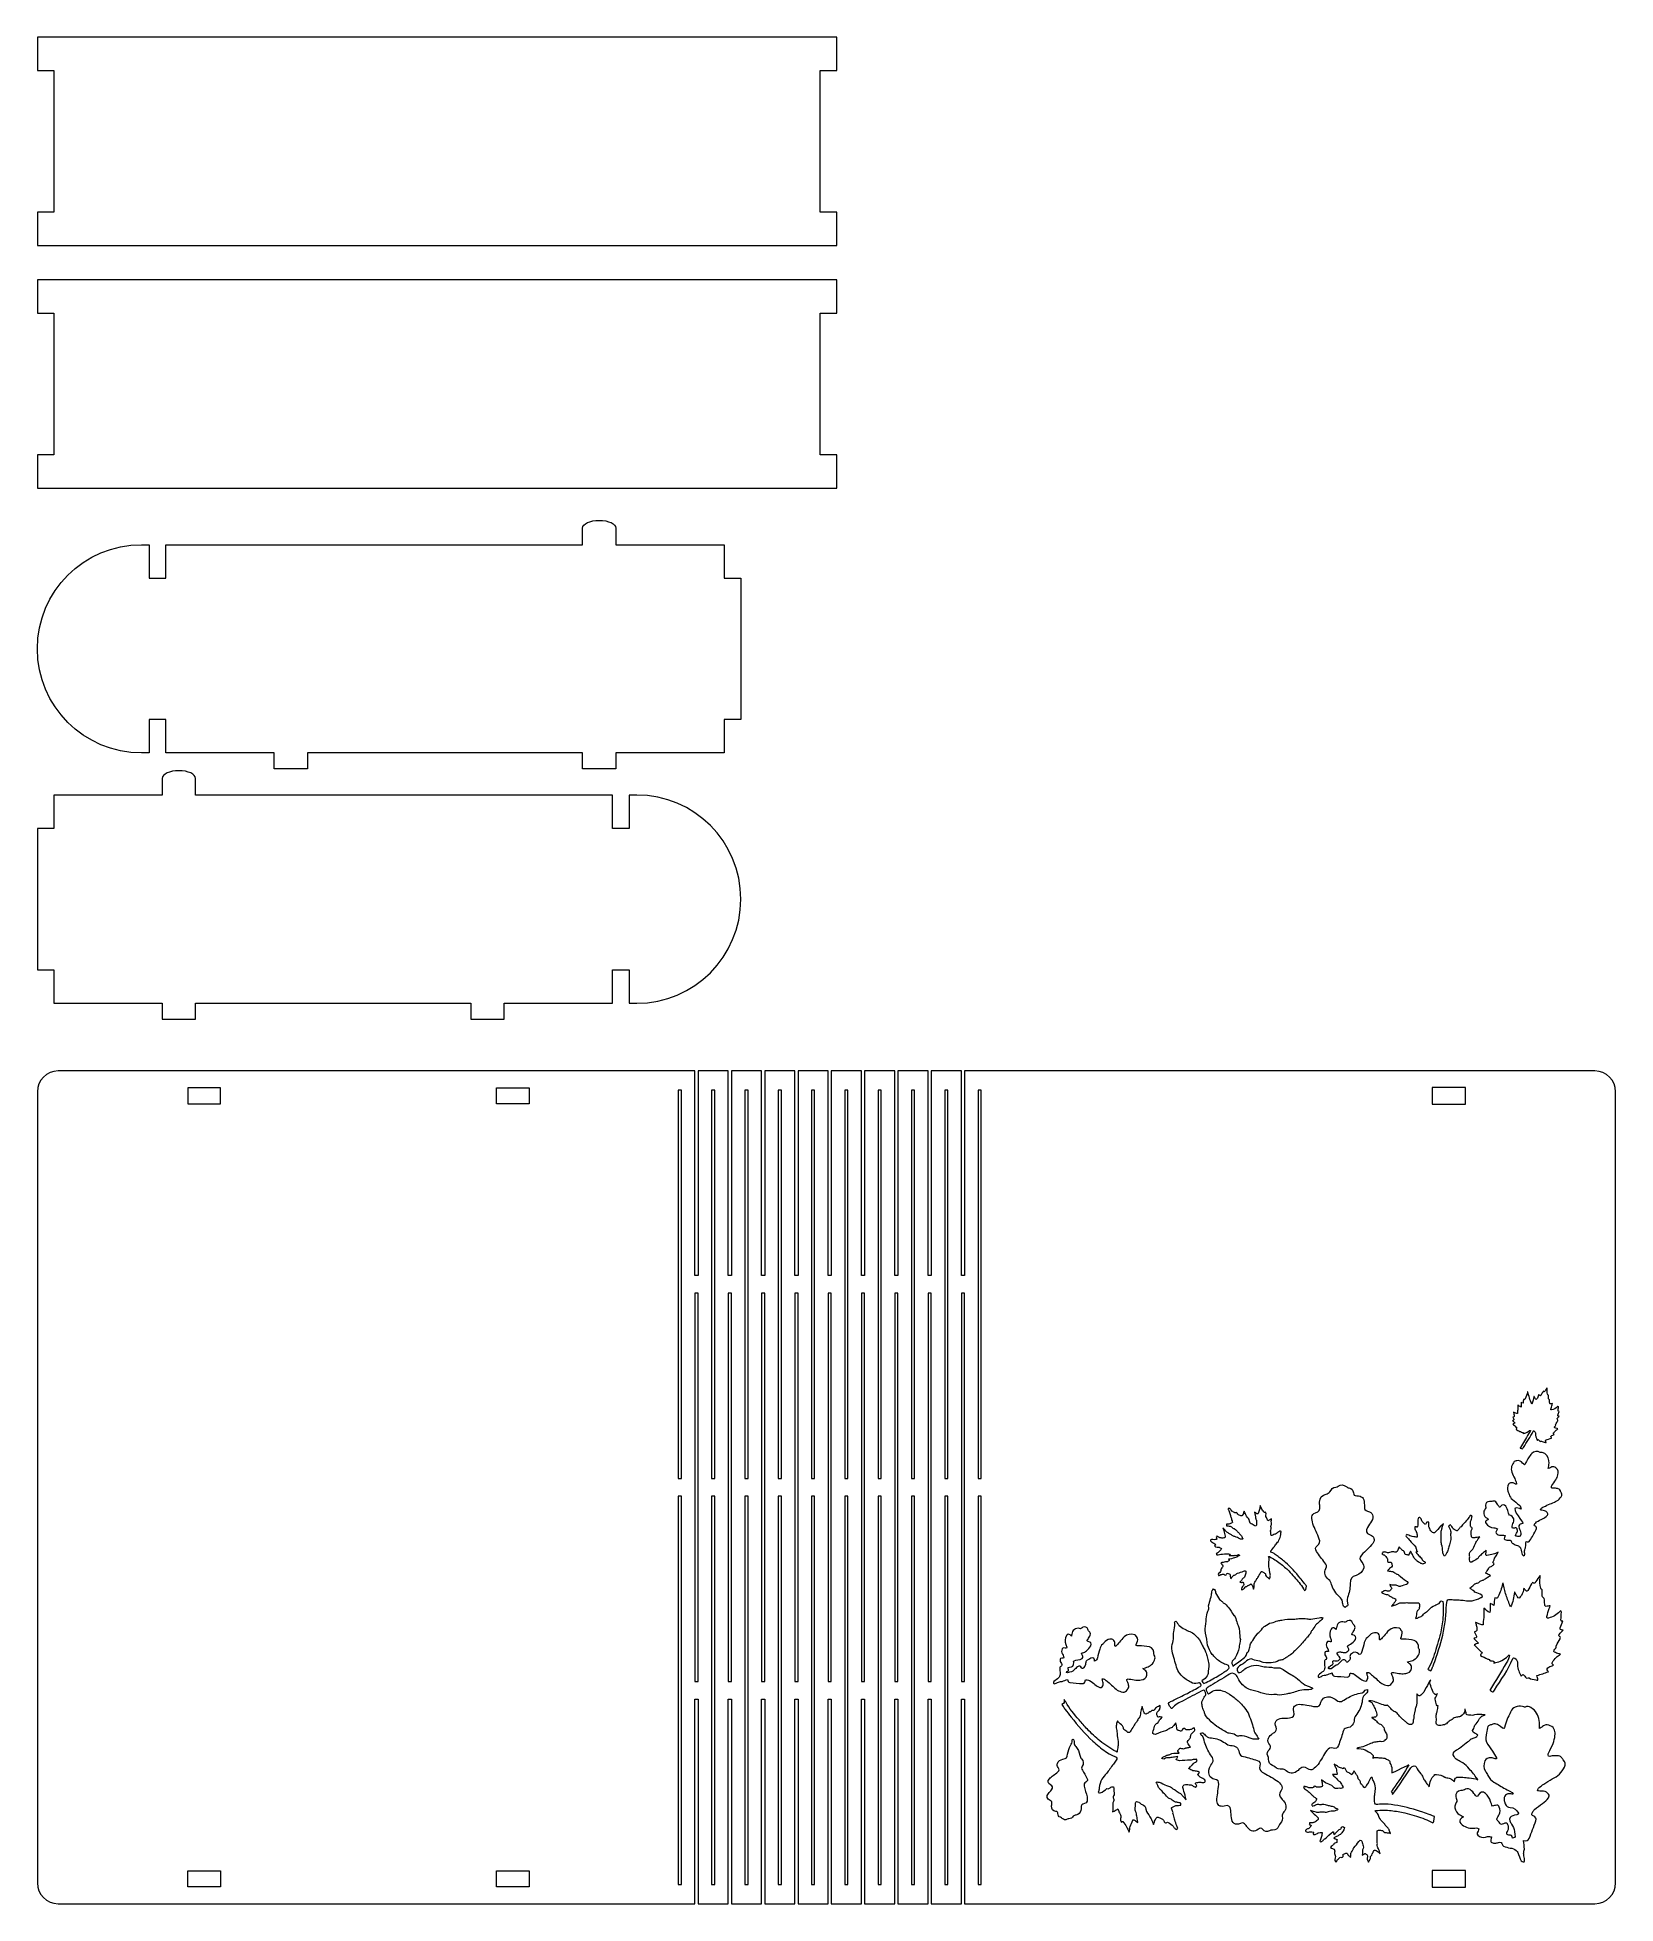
# Model space of a CAD drawing. Header units: centimetres. Extents: x -18.9 to 18.9, y -22.4 to 22.4.
import ezdxf

# ---------------------------------------------------------------- set-up
doc = ezdxf.new("R2010")
doc.units = ezdxf.units.CM
doc.header["$MEASUREMENT"] = 0

msp = doc.modelspace()

# ---------------------------------------------------------------- linework, layer by layer
at = {"color": 242, "lineweight": 9}
for points, knots in [([(-0.15, 22.41365), (-0.15, 22.41365), (0.25, 22.41365), (0.25, 22.41365), (0.25, 22.41365), (0.25, 22.41365), (0.25, 21.61365), (0.25, 21.61365), (0.25, 21.61365), (0.25, 21.61365), (-0.15, 21.61365), (-0.15, 21.61365), (-0.15, 21.61365), (-0.15, 21.61365), (-0.15, 18.21365), (-0.15, 18.21365), (-0.15, 18.21365), (-0.15, 18.21365), (0.25, 18.21365), (0.25, 18.21365), (0.25, 18.21365), (0.25, 18.21365), (0.25, 17.41365), (0.25, 17.41365), (0.25, 17.41365), (0.25, 17.41365), (-0.15, 17.41365), (-0.15, 17.41365), (-0.15, 17.41365), (-0.15, 17.41365), (-18.55, 17.41365), (-18.55, 17.41365), (-18.55, 17.41365), (-18.55, 17.41365), (-18.95, 17.41365), (-18.95, 17.41365), (-18.95, 17.41365), (-18.95, 17.41365), (-18.95, 18.21365), (-18.95, 18.21365), (-18.95, 18.21365), (-18.95, 18.21365), (-18.55, 18.21365), (-18.55, 18.21365), (-18.55, 18.21365), (-18.55, 18.21365), (-18.55, 21.61365), (-18.55, 21.61365), (-18.55, 21.61365), (-18.55, 21.61365), (-18.95, 21.61365), (-18.95, 21.61365), (-18.95, 21.61365), (-18.95, 21.61365), (-18.95, 22.41365), (-18.95, 22.41365), (-18.95, 22.41365), (-18.95, 22.41365), (-18.55, 22.41365), (-18.55, 22.41365), (-18.55, 22.41365), (-18.55, 22.41365), (-0.15, 22.41365), (-0.15, 22.41365)], [0, 0, 0, 0, 0.05882353, 0.05882353, 0.05882353, 0.05882353, 0.11764706, 0.11764706, 0.11764706, 0.11764706, 0.17647059, 0.17647059, 0.17647059, 0.17647059, 0.23529412, 0.23529412, 0.23529412, 0.23529412, 0.29411765, 0.29411765, 0.29411765, 0.29411765, 0.35294118, 0.35294118, 0.35294118, 0.35294118, 0.41176471, 0.41176471, 0.41176471, 0.41176471, 0.47058824, 0.47058824, 0.47058824, 0.47058824, 0.52941176, 0.52941176, 0.52941176, 0.52941176, 0.58823529, 0.58823529, 0.58823529, 0.58823529, 0.64705882, 0.64705882, 0.64705882, 0.64705882, 0.70588235, 0.70588235, 0.70588235, 0.70588235, 0.76470588, 0.76470588, 0.76470588, 0.76470588, 0.82352941, 0.82352941, 0.82352941, 0.82352941, 0.88235294, 0.88235294, 0.88235294, 0.88235294, 1, 1, 1, 1]), ([(-0.15, 16.58565), (-0.15, 16.58565), (0.25, 16.58565), (0.25, 16.58565), (0.25, 16.58565), (0.25, 16.58565), (0.25, 15.78565), (0.25, 15.78565), (0.25, 15.78565), (0.25, 15.78565), (-0.15, 15.78565), (-0.15, 15.78565), (-0.15, 15.78565), (-0.15, 15.78565), (-0.15, 12.38565), (-0.15, 12.38565), (-0.15, 12.38565), (-0.15, 12.38565), (0.25, 12.38565), (0.25, 12.38565), (0.25, 12.38565), (0.25, 12.38565), (0.25, 11.58565), (0.25, 11.58565), (0.25, 11.58565), (0.25, 11.58565), (-0.15, 11.58565), (-0.15, 11.58565), (-0.15, 11.58565), (-0.15, 11.58565), (-18.55, 11.58565), (-18.55, 11.58565), (-18.55, 11.58565), (-18.55, 11.58565), (-18.95, 11.58565), (-18.95, 11.58565), (-18.95, 11.58565), (-18.95, 11.58565), (-18.95, 12.38565), (-18.95, 12.38565), (-18.95, 12.38565), (-18.95, 12.38565), (-18.55, 12.38565), (-18.55, 12.38565), (-18.55, 12.38565), (-18.55, 12.38565), (-18.55, 15.78565), (-18.55, 15.78565), (-18.55, 15.78565), (-18.55, 15.78565), (-18.95, 15.78565), (-18.95, 15.78565), (-18.95, 15.78565), (-18.95, 15.78565), (-18.95, 16.58565), (-18.95, 16.58565), (-18.95, 16.58565), (-18.95, 16.58565), (-18.55, 16.58565), (-18.55, 16.58565), (-18.55, 16.58565), (-18.55, 16.58565), (-0.15, 16.58565), (-0.15, 16.58565)], [0, 0, 0, 0, 0.05882353, 0.05882353, 0.05882353, 0.05882353, 0.11764706, 0.11764706, 0.11764706, 0.11764706, 0.17647059, 0.17647059, 0.17647059, 0.17647059, 0.23529412, 0.23529412, 0.23529412, 0.23529412, 0.29411765, 0.29411765, 0.29411765, 0.29411765, 0.35294118, 0.35294118, 0.35294118, 0.35294118, 0.41176471, 0.41176471, 0.41176471, 0.41176471, 0.47058824, 0.47058824, 0.47058824, 0.47058824, 0.52941176, 0.52941176, 0.52941176, 0.52941176, 0.58823529, 0.58823529, 0.58823529, 0.58823529, 0.64705882, 0.64705882, 0.64705882, 0.64705882, 0.70588235, 0.70588235, 0.70588235, 0.70588235, 0.76470588, 0.76470588, 0.76470588, 0.76470588, 0.82352941, 0.82352941, 0.82352941, 0.82352941, 0.88235294, 0.88235294, 0.88235294, 0.88235294, 1, 1, 1, 1]), ([(-16.45, 5.22709), (-16.45, 5.22709), (-16.26619, 5.22709), (-16.26619, 5.22709), (-16.26619, 5.22709), (-16.26619, 5.22709), (-16.26619, 6.02709), (-16.26619, 6.02709), (-16.26619, 6.02709), (-16.26619, 6.02709), (-15.86619, 6.02709), (-15.86619, 6.02709), (-15.86619, 6.02709), (-15.86619, 6.02709), (-15.86619, 5.22709), (-15.86619, 5.22709), (-15.86619, 5.22709), (-15.86619, 5.22709), (-13.26619, 5.22709), (-13.26619, 5.22709), (-13.26619, 5.22709), (-13.26619, 5.22709), (-13.26619, 4.84709), (-13.26619, 4.84709), (-13.26619, 4.84709), (-13.26619, 4.84709), (-12.46619, 4.84709), (-12.46619, 4.84709), (-12.46619, 4.84709), (-12.46619, 4.84709), (-12.46619, 5.22709), (-12.46619, 5.22709), (-12.46619, 5.22709), (-12.46619, 5.22709), (-5.85691, 5.22709), (-5.85691, 5.22709), (-5.85691, 5.22709), (-5.85691, 5.22709), (-5.85691, 4.84709), (-5.85691, 4.84709), (-5.85691, 4.84709), (-5.85691, 4.84709), (-5.05691, 4.84709), (-5.05691, 4.84709), (-5.05691, 4.84709), (-5.05691, 4.84709), (-5.05691, 5.22709), (-5.05691, 5.22709), (-5.05691, 5.22709), (-5.05691, 5.22709), (-2.45692, 5.22709), (-2.45692, 5.22709), (-2.45692, 5.22709), (-2.45692, 5.22709), (-2.45692, 6.02709), (-2.45692, 6.02709), (-2.45692, 6.02709), (-2.45692, 6.02709), (-2.05691, 6.02709), (-2.05691, 6.02709), (-2.05691, 6.02709), (-2.05691, 6.02709), (-2.05691, 9.42709), (-2.05691, 9.42709), (-2.05691, 9.42709), (-2.05691, 9.42709), (-2.45692, 9.42709), (-2.45692, 9.42709), (-2.45692, 9.42709), (-2.45692, 9.42709), (-2.45692, 10.22709), (-2.45692, 10.22709), (-2.45692, 10.22709), (-2.45692, 10.22709), (-5.05691, 10.22709), (-5.05691, 10.22709), (-5.05691, 10.22709), (-5.05691, 10.22709), (-5.05691, 10.62709), (-5.05691, 10.62709), (-5.05691, 10.62709), (-5.05691, 10.7289), (-5.23603, 10.81147), (-5.45691, 10.81147), (-5.45691, 10.81147), (-5.67779, 10.81147), (-5.85691, 10.7289), (-5.85691, 10.62709), (-5.85691, 10.62709), (-5.85691, 10.62709), (-5.85691, 10.22709), (-5.85691, 10.22709), (-5.85691, 10.22709), (-5.85691, 10.22709), (-15.86619, 10.22709), (-15.86619, 10.22709), (-15.86619, 10.22709), (-15.86619, 10.22709), (-15.86619, 9.42709), (-15.86619, 9.42709), (-15.86619, 9.42709), (-15.86619, 9.42709), (-16.26619, 9.42709), (-16.26619, 9.42709), (-16.26619, 9.42709), (-16.26619, 9.42709), (-16.26619, 10.22709), (-16.26619, 10.22709), (-16.26619, 10.22709), (-16.26619, 10.22709), (-16.45, 10.22709), (-16.45, 10.22709), (-16.45, 10.22709), (-17.83048, 10.22709), (-18.95, 9.10757), (-18.95, 7.72709), (-18.95, 7.72709), (-18.95, 6.34661), (-17.83048, 5.22709), (-16.45, 5.22709)], [0, 0, 0, 0, 0.03225806, 0.03225806, 0.03225806, 0.03225806, 0.06451613, 0.06451613, 0.06451613, 0.06451613, 0.09677419, 0.09677419, 0.09677419, 0.09677419, 0.12903226, 0.12903226, 0.12903226, 0.12903226, 0.16129032, 0.16129032, 0.16129032, 0.16129032, 0.19354839, 0.19354839, 0.19354839, 0.19354839, 0.22580645, 0.22580645, 0.22580645, 0.22580645, 0.25806452, 0.25806452, 0.25806452, 0.25806452, 0.29032258, 0.29032258, 0.29032258, 0.29032258, 0.32258065, 0.32258065, 0.32258065, 0.32258065, 0.35483871, 0.35483871, 0.35483871, 0.35483871, 0.38709677, 0.38709677, 0.38709677, 0.38709677, 0.41935484, 0.41935484, 0.41935484, 0.41935484, 0.4516129, 0.4516129, 0.4516129, 0.4516129, 0.48387097, 0.48387097, 0.48387097, 0.48387097, 0.51612903, 0.51612903, 0.51612903, 0.51612903, 0.5483871, 0.5483871, 0.5483871, 0.5483871, 0.58064516, 0.58064516, 0.58064516, 0.58064516, 0.61290323, 0.61290323, 0.61290323, 0.61290323, 0.64516129, 0.64516129, 0.64516129, 0.64516129, 0.67741935, 0.67741935, 0.67741935, 0.67741935, 0.70967742, 0.70967742, 0.70967742, 0.70967742, 0.74193548, 0.74193548, 0.74193548, 0.74193548, 0.77419355, 0.77419355, 0.77419355, 0.77419355, 0.80645161, 0.80645161, 0.80645161, 0.80645161, 0.83870968, 0.83870968, 0.83870968, 0.83870968, 0.87096774, 0.87096774, 0.87096774, 0.87096774, 0.90322581, 0.90322581, 0.90322581, 0.90322581, 0.93548387, 0.93548387, 0.93548387, 0.93548387, 1, 1, 1, 1]), ([(-4.55691, -0.78563), (-4.55691, -0.78563), (-4.74072, -0.78563), (-4.74072, -0.78563), (-4.74072, -0.78563), (-4.74072, -0.78563), (-4.74072, 0.01437), (-4.74072, 0.01437), (-4.74072, 0.01437), (-4.74072, 0.01437), (-5.14072, 0.01437), (-5.14072, 0.01437), (-5.14072, 0.01437), (-5.14072, 0.01437), (-5.14072, -0.78563), (-5.14072, -0.78563), (-5.14072, -0.78563), (-5.14072, -0.78563), (-7.74072, -0.78563), (-7.74072, -0.78563), (-7.74072, -0.78563), (-7.74072, -0.78563), (-7.74072, -1.16563), (-7.74072, -1.16563), (-7.74072, -1.16563), (-7.74072, -1.16563), (-8.54072, -1.16563), (-8.54072, -1.16563), (-8.54072, -1.16563), (-8.54072, -1.16563), (-8.54072, -0.78563), (-8.54072, -0.78563), (-8.54072, -0.78563), (-8.54072, -0.78563), (-15.15, -0.78563), (-15.15, -0.78563), (-15.15, -0.78563), (-15.15, -0.78563), (-15.15, -1.16563), (-15.15, -1.16563), (-15.15, -1.16563), (-15.15, -1.16563), (-15.95, -1.16563), (-15.95, -1.16563), (-15.95, -1.16563), (-15.95, -1.16563), (-15.95, -0.78563), (-15.95, -0.78563), (-15.95, -0.78563), (-15.95, -0.78563), (-18.54999, -0.78563), (-18.54999, -0.78563), (-18.54999, -0.78563), (-18.54999, -0.78563), (-18.54999, 0.01437), (-18.54999, 0.01437), (-18.54999, 0.01437), (-18.54999, 0.01437), (-18.95, 0.01437), (-18.95, 0.01437), (-18.95, 0.01437), (-18.95, 0.01437), (-18.95, 3.41437), (-18.95, 3.41437), (-18.95, 3.41437), (-18.95, 3.41437), (-18.54999, 3.41437), (-18.54999, 3.41437), (-18.54999, 3.41437), (-18.54999, 3.41437), (-18.54999, 4.21437), (-18.54999, 4.21437), (-18.54999, 4.21437), (-18.54999, 4.21437), (-15.95, 4.21437), (-15.95, 4.21437), (-15.95, 4.21437), (-15.95, 4.21437), (-15.95, 4.61437), (-15.95, 4.61437), (-15.95, 4.61437), (-15.95, 4.71618), (-15.77088, 4.79875), (-15.55, 4.79875), (-15.55, 4.79875), (-15.32912, 4.79875), (-15.15, 4.71618), (-15.15, 4.61437), (-15.15, 4.61437), (-15.15, 4.61437), (-15.15, 4.21437), (-15.15, 4.21437), (-15.15, 4.21437), (-15.15, 4.21437), (-5.14072, 4.21437), (-5.14072, 4.21437), (-5.14072, 4.21437), (-5.14072, 4.21437), (-5.14072, 3.41437), (-5.14072, 3.41437), (-5.14072, 3.41437), (-5.14072, 3.41437), (-4.74072, 3.41437), (-4.74072, 3.41437), (-4.74072, 3.41437), (-4.74072, 3.41437), (-4.74072, 4.21437), (-4.74072, 4.21437), (-4.74072, 4.21437), (-4.74072, 4.21437), (-4.55691, 4.21437), (-4.55691, 4.21437), (-4.55691, 4.21437), (-3.17643, 4.21437), (-2.05691, 3.09485), (-2.05691, 1.71437), (-2.05691, 1.71437), (-2.05691, 0.33389), (-3.17643, -0.78563), (-4.55691, -0.78563)], [0, 0, 0, 0, 0.03225806, 0.03225806, 0.03225806, 0.03225806, 0.06451613, 0.06451613, 0.06451613, 0.06451613, 0.09677419, 0.09677419, 0.09677419, 0.09677419, 0.12903226, 0.12903226, 0.12903226, 0.12903226, 0.16129032, 0.16129032, 0.16129032, 0.16129032, 0.19354839, 0.19354839, 0.19354839, 0.19354839, 0.22580645, 0.22580645, 0.22580645, 0.22580645, 0.25806452, 0.25806452, 0.25806452, 0.25806452, 0.29032258, 0.29032258, 0.29032258, 0.29032258, 0.32258065, 0.32258065, 0.32258065, 0.32258065, 0.35483871, 0.35483871, 0.35483871, 0.35483871, 0.38709677, 0.38709677, 0.38709677, 0.38709677, 0.41935484, 0.41935484, 0.41935484, 0.41935484, 0.4516129, 0.4516129, 0.4516129, 0.4516129, 0.48387097, 0.48387097, 0.48387097, 0.48387097, 0.51612903, 0.51612903, 0.51612903, 0.51612903, 0.5483871, 0.5483871, 0.5483871, 0.5483871, 0.58064516, 0.58064516, 0.58064516, 0.58064516, 0.61290323, 0.61290323, 0.61290323, 0.61290323, 0.64516129, 0.64516129, 0.64516129, 0.64516129, 0.67741935, 0.67741935, 0.67741935, 0.67741935, 0.70967742, 0.70967742, 0.70967742, 0.70967742, 0.74193548, 0.74193548, 0.74193548, 0.74193548, 0.77419355, 0.77419355, 0.77419355, 0.77419355, 0.80645161, 0.80645161, 0.80645161, 0.80645161, 0.83870968, 0.83870968, 0.83870968, 0.83870968, 0.87096774, 0.87096774, 0.87096774, 0.87096774, 0.90322581, 0.90322581, 0.90322581, 0.90322581, 0.93548387, 0.93548387, 0.93548387, 0.93548387, 1, 1, 1, 1]), ([(-3.95, -22.41361), (-3.95, -22.41361), (-18.45, -22.41365), (-18.45, -22.41365), (-18.45, -22.41365), (-18.72539, -22.41365), (-18.95, -22.18904), (-18.95, -21.91365), (-18.95, -21.91365), (-18.95, -21.91365), (-18.95, -2.91363), (-18.95, -2.91363), (-18.95, -2.91363), (-18.95, -2.63824), (-18.72539, -2.41363), (-18.45, -2.41363), (-18.45, -2.41363), (-18.45, -2.41363), (-3.95, -2.41363), (-3.95, -2.41363), (-3.95, -2.41363), (-3.95, -2.41363), (-3.15924, -2.41363), (-3.15924, -2.41363), (-3.15924, -2.41363), (-3.15924, -2.41363), (-3.15924, -7.32613), (-3.15924, -7.32613), (-3.15924, -7.32613), (-3.15924, -7.32613), (-3.08424, -7.32613), (-3.08424, -7.32613), (-3.08424, -7.32613), (-3.08424, -7.32613), (-3.08424, -2.41363), (-3.08424, -2.41363), (-3.08424, -2.41363), (-3.08424, -2.41363), (-2.35924, -2.41363), (-2.35924, -2.41363), (-2.35924, -2.41363), (-2.35924, -2.41363), (-2.35924, -7.32613), (-2.35924, -7.32613), (-2.35924, -7.32613), (-2.35924, -7.32613), (-2.28424, -7.32613), (-2.28424, -7.32613), (-2.28424, -7.32613), (-2.28424, -7.32613), (-2.28424, -2.41363), (-2.28424, -2.41363), (-2.28424, -2.41363), (-2.28424, -2.41363), (-1.55924, -2.41363), (-1.55924, -2.41363), (-1.55924, -2.41363), (-1.55924, -2.41363), (-1.55924, -7.32613), (-1.55924, -7.32613), (-1.55924, -7.32613), (-1.55924, -7.32613), (-1.48424, -7.32613), (-1.48424, -7.32613), (-1.48424, -7.32613), (-1.48424, -7.32613), (-1.48424, -2.41363), (-1.48424, -2.41363), (-1.48424, -2.41363), (-1.48424, -2.41363), (-0.75924, -2.41363), (-0.75924, -2.41363), (-0.75924, -2.41363), (-0.75924, -2.41363), (-0.75924, -7.32613), (-0.75924, -7.32613), (-0.75924, -7.32613), (-0.75924, -7.32613), (-0.68424, -7.32613), (-0.68424, -7.32613), (-0.68424, -7.32613), (-0.68424, -7.32613), (-0.68424, -2.41363), (-0.68424, -2.41363), (-0.68424, -2.41363), (-0.68424, -2.41363), (0.04076, -2.41363), (0.04076, -2.41363), (0.04076, -2.41363), (0.04076, -2.41363), (0.04076, -7.32613), (0.04076, -7.32613), (0.04076, -7.32613), (0.04076, -7.32613), (0.11576, -7.32613), (0.11576, -7.32613), (0.11576, -7.32613), (0.11576, -7.32613), (0.11576, -2.41363), (0.11576, -2.41363), (0.11576, -2.41363), (0.11576, -2.41363), (0.84076, -2.41363), (0.84076, -2.41363), (0.84076, -2.41363), (0.84076, -2.41363), (0.84076, -7.32613), (0.84076, -7.32613), (0.84076, -7.32613), (0.84076, -7.32613), (0.91576, -7.32613), (0.91576, -7.32613), (0.91576, -7.32613), (0.91576, -7.32613), (0.91576, -2.41363), (0.91576, -2.41363), (0.91576, -2.41363), (0.91576, -2.41363), (1.64076, -2.41363), (1.64076, -2.41363), (1.64076, -2.41363), (1.64076, -2.41363), (1.64076, -7.32613), (1.64076, -7.32613), (1.64076, -7.32613), (1.64076, -7.32613), (1.71576, -7.32613), (1.71576, -7.32613), (1.71576, -7.32613), (1.71576, -7.32613), (1.71576, -2.41363), (1.71576, -2.41363), (1.71576, -2.41363), (1.71576, -2.41363), (2.44076, -2.41363), (2.44076, -2.41363), (2.44076, -2.41363), (2.44076, -2.41363), (2.44076, -7.32613), (2.44076, -7.32613), (2.44076, -7.32613), (2.44076, -7.32613), (2.51576, -7.32613), (2.51576, -7.32613), (2.51576, -7.32613), (2.51576, -7.32613), (2.51576, -2.41363), (2.51576, -2.41363), (2.51576, -2.41363), (2.51576, -2.41363), (3.24076, -2.41363), (3.24076, -2.41363), (3.24076, -2.41363), (3.24076, -2.41363), (3.24076, -7.32613), (3.24076, -7.32613), (3.24076, -7.32613), (3.24076, -7.32613), (3.31576, -7.32613), (3.31576, -7.32613), (3.31576, -7.32613), (3.31576, -7.32613), (3.31576, -2.41363), (3.31576, -2.41363), (3.31576, -2.41363), (3.31576, -2.41363), (3.97826, -2.41363), (3.97826, -2.41363), (3.97826, -2.41363), (3.97826, -2.41363), (18.45, -2.41361), (18.45, -2.41361), (18.45, -2.41361), (18.72539, -2.41361), (18.95, -2.63822), (18.95, -2.91361), (18.95, -2.91361), (18.95, -2.91361), (18.95, -21.91363), (18.95, -21.91363), (18.95, -21.91363), (18.95, -22.18902), (18.72539, -22.41363), (18.45, -22.41363), (18.45, -22.41363), (18.45, -22.41363), (3.97826, -22.41362), (3.97826, -22.41362), (3.97826, -22.41362), (3.97826, -22.41362), (3.31576, -22.41363), (3.31576, -22.41363), (3.31576, -22.41363), (3.31576, -22.41363), (3.31576, -17.50113), (3.31576, -17.50113), (3.31576, -17.50113), (3.31576, -17.50113), (3.24076, -17.50113), (3.24076, -17.50113), (3.24076, -17.50113), (3.24076, -17.50113), (3.24076, -22.41363), (3.24076, -22.41363), (3.24076, -22.41363), (3.24076, -22.41363), (2.51576, -22.41363), (2.51576, -22.41363), (2.51576, -22.41363), (2.51576, -22.41363), (2.51576, -17.50113), (2.51576, -17.50113), (2.51576, -17.50113), (2.51576, -17.50113), (2.44076, -17.50113), (2.44076, -17.50113), (2.44076, -17.50113), (2.44076, -17.50113), (2.44076, -22.41363), (2.44076, -22.41363), (2.44076, -22.41363), (2.44076, -22.41363), (1.71576, -22.41363), (1.71576, -22.41363), (1.71576, -22.41363), (1.71576, -22.41363), (1.71576, -17.50113), (1.71576, -17.50113), (1.71576, -17.50113), (1.71576, -17.50113), (1.64076, -17.50113), (1.64076, -17.50113), (1.64076, -17.50113), (1.64076, -17.50113), (1.64076, -22.41363), (1.64076, -22.41363), (1.64076, -22.41363), (1.64076, -22.41363), (0.91576, -22.41363), (0.91576, -22.41363), (0.91576, -22.41363), (0.91576, -22.41363), (0.91576, -17.50113), (0.91576, -17.50113), (0.91576, -17.50113), (0.91576, -17.50113), (0.84076, -17.50113), (0.84076, -17.50113), (0.84076, -17.50113), (0.84076, -17.50113), (0.84076, -22.41363), (0.84076, -22.41363), (0.84076, -22.41363), (0.84076, -22.41363), (0.11576, -22.41363), (0.11576, -22.41363), (0.11576, -22.41363), (0.11576, -22.41363), (0.11576, -17.50113), (0.11576, -17.50113), (0.11576, -17.50113), (0.11576, -17.50113), (0.04076, -17.50113), (0.04076, -17.50113), (0.04076, -17.50113), (0.04076, -17.50113), (0.04076, -22.41363), (0.04076, -22.41363), (0.04076, -22.41363), (0.04076, -22.41363), (-0.68424, -22.41363), (-0.68424, -22.41363), (-0.68424, -22.41363), (-0.68424, -22.41363), (-0.68424, -17.50113), (-0.68424, -17.50113), (-0.68424, -17.50113), (-0.68424, -17.50113), (-0.75924, -17.50113), (-0.75924, -17.50113), (-0.75924, -17.50113), (-0.75924, -17.50113), (-0.75924, -22.41363), (-0.75924, -22.41363), (-0.75924, -22.41363), (-0.75924, -22.41363), (-1.48424, -22.41363), (-1.48424, -22.41363), (-1.48424, -22.41363), (-1.48424, -22.41363), (-1.48424, -17.50113), (-1.48424, -17.50113), (-1.48424, -17.50113), (-1.48424, -17.50113), (-1.55924, -17.50113), (-1.55924, -17.50113), (-1.55924, -17.50113), (-1.55924, -17.50113), (-1.55924, -22.41363), (-1.55924, -22.41363), (-1.55924, -22.41363), (-1.55924, -22.41363), (-2.28424, -22.41363), (-2.28424, -22.41363), (-2.28424, -22.41363), (-2.28424, -22.41363), (-2.28424, -17.50113), (-2.28424, -17.50113), (-2.28424, -17.50113), (-2.28424, -17.50113), (-2.35924, -17.50113), (-2.35924, -17.50113), (-2.35924, -17.50113), (-2.35924, -17.50113), (-2.35924, -22.41363), (-2.35924, -22.41363), (-2.35924, -22.41363), (-2.35924, -22.41363), (-3.08424, -22.41363), (-3.08424, -22.41363), (-3.08424, -22.41363), (-3.08424, -22.41363), (-3.08424, -17.50113), (-3.08424, -17.50113), (-3.08424, -17.50113), (-3.08424, -17.50113), (-3.15924, -17.50113), (-3.15924, -17.50113), (-3.15924, -17.50113), (-3.15924, -17.50113), (-3.15924, -22.41363), (-3.15924, -22.41363), (-3.15924, -22.41363), (-3.15924, -22.41363), (-3.95, -22.41361), (-3.95, -22.41361)], [0, 0, 0, 0, 0.01176471, 0.01176471, 0.01176471, 0.01176471, 0.02352941, 0.02352941, 0.02352941, 0.02352941, 0.03529412, 0.03529412, 0.03529412, 0.03529412, 0.04705882, 0.04705882, 0.04705882, 0.04705882, 0.05882353, 0.05882353, 0.05882353, 0.05882353, 0.07058824, 0.07058824, 0.07058824, 0.07058824, 0.08235294, 0.08235294, 0.08235294, 0.08235294, 0.09411765, 0.09411765, 0.09411765, 0.09411765, 0.10588235, 0.10588235, 0.10588235, 0.10588235, 0.11764706, 0.11764706, 0.11764706, 0.11764706, 0.12941176, 0.12941176, 0.12941176, 0.12941176, 0.14117647, 0.14117647, 0.14117647, 0.14117647, 0.15294118, 0.15294118, 0.15294118, 0.15294118, 0.16470588, 0.16470588, 0.16470588, 0.16470588, 0.17647059, 0.17647059, 0.17647059, 0.17647059, 0.18823529, 0.18823529, 0.18823529, 0.18823529, 0.2, 0.2, 0.2, 0.2, 0.21176471, 0.21176471, 0.21176471, 0.21176471, 0.22352941, 0.22352941, 0.22352941, 0.22352941, 0.23529412, 0.23529412, 0.23529412, 0.23529412, 0.24705882, 0.24705882, 0.24705882, 0.24705882, 0.25882353, 0.25882353, 0.25882353, 0.25882353, 0.27058824, 0.27058824, 0.27058824, 0.27058824, 0.28235294, 0.28235294, 0.28235294, 0.28235294, 0.29411765, 0.29411765, 0.29411765, 0.29411765, 0.30588235, 0.30588235, 0.30588235, 0.30588235, 0.31764706, 0.31764706, 0.31764706, 0.31764706, 0.32941176, 0.32941176, 0.32941176, 0.32941176, 0.34117647, 0.34117647, 0.34117647, 0.34117647, 0.35294118, 0.35294118, 0.35294118, 0.35294118, 0.36470588, 0.36470588, 0.36470588, 0.36470588, 0.37647059, 0.37647059, 0.37647059, 0.37647059, 0.38823529, 0.38823529, 0.38823529, 0.38823529, 0.4, 0.4, 0.4, 0.4, 0.41176471, 0.41176471, 0.41176471, 0.41176471, 0.42352941, 0.42352941, 0.42352941, 0.42352941, 0.43529412, 0.43529412, 0.43529412, 0.43529412, 0.44705882, 0.44705882, 0.44705882, 0.44705882, 0.45882353, 0.45882353, 0.45882353, 0.45882353, 0.47058824, 0.47058824, 0.47058824, 0.47058824, 0.48235294, 0.48235294, 0.48235294, 0.48235294, 0.49411765, 0.49411765, 0.49411765, 0.49411765, 0.50588235, 0.50588235, 0.50588235, 0.50588235, 0.51764706, 0.51764706, 0.51764706, 0.51764706, 0.52941176, 0.52941176, 0.52941176, 0.52941176, 0.54117647, 0.54117647, 0.54117647, 0.54117647, 0.55294118, 0.55294118, 0.55294118, 0.55294118, 0.56470588, 0.56470588, 0.56470588, 0.56470588, 0.57647059, 0.57647059, 0.57647059, 0.57647059, 0.58823529, 0.58823529, 0.58823529, 0.58823529, 0.6, 0.6, 0.6, 0.6, 0.61176471, 0.61176471, 0.61176471, 0.61176471, 0.62352941, 0.62352941, 0.62352941, 0.62352941, 0.63529412, 0.63529412, 0.63529412, 0.63529412, 0.64705882, 0.64705882, 0.64705882, 0.64705882, 0.65882353, 0.65882353, 0.65882353, 0.65882353, 0.67058824, 0.67058824, 0.67058824, 0.67058824, 0.68235294, 0.68235294, 0.68235294, 0.68235294, 0.69411765, 0.69411765, 0.69411765, 0.69411765, 0.70588235, 0.70588235, 0.70588235, 0.70588235, 0.71764706, 0.71764706, 0.71764706, 0.71764706, 0.72941176, 0.72941176, 0.72941176, 0.72941176, 0.74117647, 0.74117647, 0.74117647, 0.74117647, 0.75294118, 0.75294118, 0.75294118, 0.75294118, 0.76470588, 0.76470588, 0.76470588, 0.76470588, 0.77647059, 0.77647059, 0.77647059, 0.77647059, 0.78823529, 0.78823529, 0.78823529, 0.78823529, 0.8, 0.8, 0.8, 0.8, 0.81176471, 0.81176471, 0.81176471, 0.81176471, 0.82352941, 0.82352941, 0.82352941, 0.82352941, 0.83529412, 0.83529412, 0.83529412, 0.83529412, 0.84705882, 0.84705882, 0.84705882, 0.84705882, 0.85882353, 0.85882353, 0.85882353, 0.85882353, 0.87058824, 0.87058824, 0.87058824, 0.87058824, 0.88235294, 0.88235294, 0.88235294, 0.88235294, 0.89411765, 0.89411765, 0.89411765, 0.89411765, 0.90588235, 0.90588235, 0.90588235, 0.90588235, 0.91764706, 0.91764706, 0.91764706, 0.91764706, 0.92941176, 0.92941176, 0.92941176, 0.92941176, 0.94117647, 0.94117647, 0.94117647, 0.94117647, 0.95294118, 0.95294118, 0.95294118, 0.95294118, 0.96470588, 0.96470588, 0.96470588, 0.96470588, 0.97647059, 0.97647059, 0.97647059, 0.97647059, 1, 1, 1, 1]), ([(-15.3356, -2.82115), (-15.3356, -2.82115), (-14.5506, -2.82115), (-14.5506, -2.82115), (-14.5506, -2.82115), (-14.5506, -2.82115), (-14.5506, -3.20615), (-14.5506, -3.20615), (-14.5506, -3.20615), (-14.5506, -3.20615), (-15.3356, -3.20615), (-15.3356, -3.20615), (-15.3356, -3.20615), (-15.3356, -3.20615), (-15.3356, -2.82115), (-15.3356, -2.82115)], [0, 0, 0, 0, 0.2, 0.2, 0.2, 0.2, 0.4, 0.4, 0.4, 0.4, 0.6, 0.6, 0.6, 0.6, 1, 1, 1, 1]), ([(-7.14132, -2.82115), (-7.14132, -2.82115), (-7.92632, -2.82115), (-7.92632, -2.82115), (-7.92632, -2.82115), (-7.92632, -2.82115), (-7.92632, -3.20615), (-7.92632, -3.20615), (-7.92632, -3.20615), (-7.92632, -3.20615), (-7.14132, -3.20615), (-7.14132, -3.20615), (-7.14132, -3.20615), (-7.14132, -3.20615), (-7.14132, -2.82115), (-7.14132, -2.82115)], [0, 0, 0, 0, 0.2, 0.2, 0.2, 0.2, 0.4, 0.4, 0.4, 0.4, 0.6, 0.6, 0.6, 0.6, 1, 1, 1, 1]), ([(-3.55924, -2.87613), (-3.55924, -2.87613), (-3.48424, -2.87613), (-3.48424, -2.87613), (-3.48424, -2.87613), (-3.48424, -2.87613), (-3.48424, -12.20113), (-3.48424, -12.20113), (-3.48424, -12.20113), (-3.48424, -12.20113), (-3.55924, -12.20113), (-3.55924, -12.20113), (-3.55924, -12.20113), (-3.55924, -12.20113), (-3.55924, -2.87613), (-3.55924, -2.87613)], [0, 0, 0, 0, 0.2, 0.2, 0.2, 0.2, 0.4, 0.4, 0.4, 0.4, 0.6, 0.6, 0.6, 0.6, 1, 1, 1, 1]), ([(-2.75924, -2.87613), (-2.75924, -2.87613), (-2.68424, -2.87613), (-2.68424, -2.87613), (-2.68424, -2.87613), (-2.68424, -2.87613), (-2.68424, -12.20113), (-2.68424, -12.20113), (-2.68424, -12.20113), (-2.68424, -12.20113), (-2.75924, -12.20113), (-2.75924, -12.20113), (-2.75924, -12.20113), (-2.75924, -12.20113), (-2.75924, -2.87613), (-2.75924, -2.87613)], [0, 0, 0, 0, 0.2, 0.2, 0.2, 0.2, 0.4, 0.4, 0.4, 0.4, 0.6, 0.6, 0.6, 0.6, 1, 1, 1, 1]), ([(-1.95924, -2.87613), (-1.95924, -2.87613), (-1.88424, -2.87613), (-1.88424, -2.87613), (-1.88424, -2.87613), (-1.88424, -2.87613), (-1.88424, -12.20113), (-1.88424, -12.20113), (-1.88424, -12.20113), (-1.88424, -12.20113), (-1.95924, -12.20113), (-1.95924, -12.20113), (-1.95924, -12.20113), (-1.95924, -12.20113), (-1.95924, -2.87613), (-1.95924, -2.87613)], [0, 0, 0, 0, 0.2, 0.2, 0.2, 0.2, 0.4, 0.4, 0.4, 0.4, 0.6, 0.6, 0.6, 0.6, 1, 1, 1, 1]), ([(-1.15924, -2.87613), (-1.15924, -2.87613), (-1.08424, -2.87613), (-1.08424, -2.87613), (-1.08424, -2.87613), (-1.08424, -2.87613), (-1.08424, -12.20113), (-1.08424, -12.20113), (-1.08424, -12.20113), (-1.08424, -12.20113), (-1.15924, -12.20113), (-1.15924, -12.20113), (-1.15924, -12.20113), (-1.15924, -12.20113), (-1.15924, -2.87613), (-1.15924, -2.87613)], [0, 0, 0, 0, 0.2, 0.2, 0.2, 0.2, 0.4, 0.4, 0.4, 0.4, 0.6, 0.6, 0.6, 0.6, 1, 1, 1, 1]), ([(-0.35924, -2.87613), (-0.35924, -2.87613), (-0.28424, -2.87613), (-0.28424, -2.87613), (-0.28424, -2.87613), (-0.28424, -2.87613), (-0.28424, -12.20113), (-0.28424, -12.20113), (-0.28424, -12.20113), (-0.28424, -12.20113), (-0.35924, -12.20113), (-0.35924, -12.20113), (-0.35924, -12.20113), (-0.35924, -12.20113), (-0.35924, -2.87613), (-0.35924, -2.87613)], [0, 0, 0, 0, 0.2, 0.2, 0.2, 0.2, 0.4, 0.4, 0.4, 0.4, 0.6, 0.6, 0.6, 0.6, 1, 1, 1, 1]), ([(0.44076, -2.87613), (0.44076, -2.87613), (0.51576, -2.87613), (0.51576, -2.87613), (0.51576, -2.87613), (0.51576, -2.87613), (0.51576, -12.20113), (0.51576, -12.20113), (0.51576, -12.20113), (0.51576, -12.20113), (0.44076, -12.20113), (0.44076, -12.20113), (0.44076, -12.20113), (0.44076, -12.20113), (0.44076, -2.87613), (0.44076, -2.87613)], [0, 0, 0, 0, 0.2, 0.2, 0.2, 0.2, 0.4, 0.4, 0.4, 0.4, 0.6, 0.6, 0.6, 0.6, 1, 1, 1, 1]), ([(1.24076, -2.87613), (1.24076, -2.87613), (1.31576, -2.87613), (1.31576, -2.87613), (1.31576, -2.87613), (1.31576, -2.87613), (1.31576, -12.20113), (1.31576, -12.20113), (1.31576, -12.20113), (1.31576, -12.20113), (1.24076, -12.20113), (1.24076, -12.20113), (1.24076, -12.20113), (1.24076, -12.20113), (1.24076, -2.87613), (1.24076, -2.87613)], [0, 0, 0, 0, 0.2, 0.2, 0.2, 0.2, 0.4, 0.4, 0.4, 0.4, 0.6, 0.6, 0.6, 0.6, 1, 1, 1, 1]), ([(2.04076, -2.87613), (2.04076, -2.87613), (2.11576, -2.87613), (2.11576, -2.87613), (2.11576, -2.87613), (2.11576, -2.87613), (2.11576, -12.20113), (2.11576, -12.20113), (2.11576, -12.20113), (2.11576, -12.20113), (2.04076, -12.20113), (2.04076, -12.20113), (2.04076, -12.20113), (2.04076, -12.20113), (2.04076, -2.87613), (2.04076, -2.87613)], [0, 0, 0, 0, 0.2, 0.2, 0.2, 0.2, 0.4, 0.4, 0.4, 0.4, 0.6, 0.6, 0.6, 0.6, 1, 1, 1, 1]), ([(2.84076, -2.87613), (2.84076, -2.87613), (2.91576, -2.87613), (2.91576, -2.87613), (2.91576, -2.87613), (2.91576, -2.87613), (2.91576, -12.20113), (2.91576, -12.20113), (2.91576, -12.20113), (2.91576, -12.20113), (2.84076, -12.20113), (2.84076, -12.20113), (2.84076, -12.20113), (2.84076, -12.20113), (2.84076, -2.87613), (2.84076, -2.87613)], [0, 0, 0, 0, 0.2, 0.2, 0.2, 0.2, 0.4, 0.4, 0.4, 0.4, 0.6, 0.6, 0.6, 0.6, 1, 1, 1, 1]), ([(3.64076, -2.87613), (3.64076, -2.87613), (3.71576, -2.87613), (3.71576, -2.87613), (3.71576, -2.87613), (3.71576, -2.87613), (3.71576, -12.20113), (3.71576, -12.20113), (3.71576, -12.20113), (3.71576, -12.20113), (3.64076, -12.20113), (3.64076, -12.20113), (3.64076, -12.20113), (3.64076, -12.20113), (3.64076, -2.87613), (3.64076, -2.87613)], [0, 0, 0, 0, 0.2, 0.2, 0.2, 0.2, 0.4, 0.4, 0.4, 0.4, 0.6, 0.6, 0.6, 0.6, 1, 1, 1, 1]), ([(14.5431, -2.81365), (14.5431, -2.81365), (15.3431, -2.81365), (15.3431, -2.81365), (15.3431, -2.81365), (15.3431, -2.81365), (15.3431, -3.21365), (15.3431, -3.21365), (15.3431, -3.21365), (15.3431, -3.21365), (14.5431, -3.21365), (14.5431, -3.21365), (14.5431, -3.21365), (14.5431, -3.21365), (14.5431, -2.81365), (14.5431, -2.81365)], [0, 0, 0, 0, 0.2, 0.2, 0.2, 0.2, 0.4, 0.4, 0.4, 0.4, 0.6, 0.6, 0.6, 0.6, 1, 1, 1, 1]), ([(-3.15924, -7.75113), (-3.15924, -7.75113), (-3.08424, -7.75113), (-3.08424, -7.75113), (-3.08424, -7.75113), (-3.08424, -7.75113), (-3.08424, -17.07613), (-3.08424, -17.07613), (-3.08424, -17.07613), (-3.08424, -17.07613), (-3.15924, -17.07613), (-3.15924, -17.07613), (-3.15924, -17.07613), (-3.15924, -17.07613), (-3.15924, -7.75113), (-3.15924, -7.75113)], [0, 0, 0, 0, 0.2, 0.2, 0.2, 0.2, 0.4, 0.4, 0.4, 0.4, 0.6, 0.6, 0.6, 0.6, 1, 1, 1, 1]), ([(-2.35924, -7.75113), (-2.35924, -7.75113), (-2.28424, -7.75113), (-2.28424, -7.75113), (-2.28424, -7.75113), (-2.28424, -7.75113), (-2.28424, -17.07613), (-2.28424, -17.07613), (-2.28424, -17.07613), (-2.28424, -17.07613), (-2.35924, -17.07613), (-2.35924, -17.07613), (-2.35924, -17.07613), (-2.35924, -17.07613), (-2.35924, -7.75113), (-2.35924, -7.75113)], [0, 0, 0, 0, 0.2, 0.2, 0.2, 0.2, 0.4, 0.4, 0.4, 0.4, 0.6, 0.6, 0.6, 0.6, 1, 1, 1, 1]), ([(-1.55924, -7.75113), (-1.55924, -7.75113), (-1.48424, -7.75113), (-1.48424, -7.75113), (-1.48424, -7.75113), (-1.48424, -7.75113), (-1.48424, -17.07613), (-1.48424, -17.07613), (-1.48424, -17.07613), (-1.48424, -17.07613), (-1.55924, -17.07613), (-1.55924, -17.07613), (-1.55924, -17.07613), (-1.55924, -17.07613), (-1.55924, -7.75113), (-1.55924, -7.75113)], [0, 0, 0, 0, 0.2, 0.2, 0.2, 0.2, 0.4, 0.4, 0.4, 0.4, 0.6, 0.6, 0.6, 0.6, 1, 1, 1, 1]), ([(-0.75924, -7.75113), (-0.75924, -7.75113), (-0.68424, -7.75113), (-0.68424, -7.75113), (-0.68424, -7.75113), (-0.68424, -7.75113), (-0.68424, -17.07613), (-0.68424, -17.07613), (-0.68424, -17.07613), (-0.68424, -17.07613), (-0.75924, -17.07613), (-0.75924, -17.07613), (-0.75924, -17.07613), (-0.75924, -17.07613), (-0.75924, -7.75113), (-0.75924, -7.75113)], [0, 0, 0, 0, 0.2, 0.2, 0.2, 0.2, 0.4, 0.4, 0.4, 0.4, 0.6, 0.6, 0.6, 0.6, 1, 1, 1, 1]), ([(0.04076, -7.75113), (0.04076, -7.75113), (0.11576, -7.75113), (0.11576, -7.75113), (0.11576, -7.75113), (0.11576, -7.75113), (0.11576, -17.07613), (0.11576, -17.07613), (0.11576, -17.07613), (0.11576, -17.07613), (0.04076, -17.07613), (0.04076, -17.07613), (0.04076, -17.07613), (0.04076, -17.07613), (0.04076, -7.75113), (0.04076, -7.75113)], [0, 0, 0, 0, 0.2, 0.2, 0.2, 0.2, 0.4, 0.4, 0.4, 0.4, 0.6, 0.6, 0.6, 0.6, 1, 1, 1, 1]), ([(0.84076, -7.75113), (0.84076, -7.75113), (0.91576, -7.75113), (0.91576, -7.75113), (0.91576, -7.75113), (0.91576, -7.75113), (0.91576, -17.07613), (0.91576, -17.07613), (0.91576, -17.07613), (0.91576, -17.07613), (0.84076, -17.07613), (0.84076, -17.07613), (0.84076, -17.07613), (0.84076, -17.07613), (0.84076, -7.75113), (0.84076, -7.75113)], [0, 0, 0, 0, 0.2, 0.2, 0.2, 0.2, 0.4, 0.4, 0.4, 0.4, 0.6, 0.6, 0.6, 0.6, 1, 1, 1, 1]), ([(1.64076, -7.75113), (1.64076, -7.75113), (1.71576, -7.75113), (1.71576, -7.75113), (1.71576, -7.75113), (1.71576, -7.75113), (1.71576, -17.07613), (1.71576, -17.07613), (1.71576, -17.07613), (1.71576, -17.07613), (1.64076, -17.07613), (1.64076, -17.07613), (1.64076, -17.07613), (1.64076, -17.07613), (1.64076, -7.75113), (1.64076, -7.75113)], [0, 0, 0, 0, 0.2, 0.2, 0.2, 0.2, 0.4, 0.4, 0.4, 0.4, 0.6, 0.6, 0.6, 0.6, 1, 1, 1, 1]), ([(2.44076, -7.75113), (2.44076, -7.75113), (2.51576, -7.75113), (2.51576, -7.75113), (2.51576, -7.75113), (2.51576, -7.75113), (2.51576, -17.07613), (2.51576, -17.07613), (2.51576, -17.07613), (2.51576, -17.07613), (2.44076, -17.07613), (2.44076, -17.07613), (2.44076, -17.07613), (2.44076, -17.07613), (2.44076, -7.75113), (2.44076, -7.75113)], [0, 0, 0, 0, 0.2, 0.2, 0.2, 0.2, 0.4, 0.4, 0.4, 0.4, 0.6, 0.6, 0.6, 0.6, 1, 1, 1, 1]), ([(3.24076, -7.75113), (3.24076, -7.75113), (3.31576, -7.75113), (3.31576, -7.75113), (3.31576, -7.75113), (3.31576, -7.75113), (3.31576, -17.07613), (3.31576, -17.07613), (3.31576, -17.07613), (3.31576, -17.07613), (3.24076, -17.07613), (3.24076, -17.07613), (3.24076, -17.07613), (3.24076, -17.07613), (3.24076, -7.75113), (3.24076, -7.75113)], [0, 0, 0, 0, 0.2, 0.2, 0.2, 0.2, 0.4, 0.4, 0.4, 0.4, 0.6, 0.6, 0.6, 0.6, 1, 1, 1, 1]), ([(-3.55924, -12.62613), (-3.55924, -12.62613), (-3.48424, -12.62613), (-3.48424, -12.62613), (-3.48424, -12.62613), (-3.48424, -12.62613), (-3.48424, -21.95113), (-3.48424, -21.95113), (-3.48424, -21.95113), (-3.48424, -21.95113), (-3.55924, -21.95113), (-3.55924, -21.95113), (-3.55924, -21.95113), (-3.55924, -21.95113), (-3.55924, -12.62613), (-3.55924, -12.62613)], [0, 0, 0, 0, 0.2, 0.2, 0.2, 0.2, 0.4, 0.4, 0.4, 0.4, 0.6, 0.6, 0.6, 0.6, 1, 1, 1, 1]), ([(-2.75924, -12.62613), (-2.75924, -12.62613), (-2.68424, -12.62613), (-2.68424, -12.62613), (-2.68424, -12.62613), (-2.68424, -12.62613), (-2.68424, -21.95113), (-2.68424, -21.95113), (-2.68424, -21.95113), (-2.68424, -21.95113), (-2.75924, -21.95113), (-2.75924, -21.95113), (-2.75924, -21.95113), (-2.75924, -21.95113), (-2.75924, -12.62613), (-2.75924, -12.62613)], [0, 0, 0, 0, 0.2, 0.2, 0.2, 0.2, 0.4, 0.4, 0.4, 0.4, 0.6, 0.6, 0.6, 0.6, 1, 1, 1, 1]), ([(-1.95924, -12.62613), (-1.95924, -12.62613), (-1.88424, -12.62613), (-1.88424, -12.62613), (-1.88424, -12.62613), (-1.88424, -12.62613), (-1.88424, -21.95113), (-1.88424, -21.95113), (-1.88424, -21.95113), (-1.88424, -21.95113), (-1.95924, -21.95113), (-1.95924, -21.95113), (-1.95924, -21.95113), (-1.95924, -21.95113), (-1.95924, -12.62613), (-1.95924, -12.62613)], [0, 0, 0, 0, 0.2, 0.2, 0.2, 0.2, 0.4, 0.4, 0.4, 0.4, 0.6, 0.6, 0.6, 0.6, 1, 1, 1, 1]), ([(-1.15924, -12.62613), (-1.15924, -12.62613), (-1.08424, -12.62613), (-1.08424, -12.62613), (-1.08424, -12.62613), (-1.08424, -12.62613), (-1.08424, -21.95113), (-1.08424, -21.95113), (-1.08424, -21.95113), (-1.08424, -21.95113), (-1.15924, -21.95113), (-1.15924, -21.95113), (-1.15924, -21.95113), (-1.15924, -21.95113), (-1.15924, -12.62613), (-1.15924, -12.62613)], [0, 0, 0, 0, 0.2, 0.2, 0.2, 0.2, 0.4, 0.4, 0.4, 0.4, 0.6, 0.6, 0.6, 0.6, 1, 1, 1, 1]), ([(-0.35924, -12.62613), (-0.35924, -12.62613), (-0.28424, -12.62613), (-0.28424, -12.62613), (-0.28424, -12.62613), (-0.28424, -12.62613), (-0.28424, -21.95113), (-0.28424, -21.95113), (-0.28424, -21.95113), (-0.28424, -21.95113), (-0.35924, -21.95113), (-0.35924, -21.95113), (-0.35924, -21.95113), (-0.35924, -21.95113), (-0.35924, -12.62613), (-0.35924, -12.62613)], [0, 0, 0, 0, 0.2, 0.2, 0.2, 0.2, 0.4, 0.4, 0.4, 0.4, 0.6, 0.6, 0.6, 0.6, 1, 1, 1, 1]), ([(0.44076, -12.62613), (0.44076, -12.62613), (0.51576, -12.62613), (0.51576, -12.62613), (0.51576, -12.62613), (0.51576, -12.62613), (0.51576, -21.95113), (0.51576, -21.95113), (0.51576, -21.95113), (0.51576, -21.95113), (0.44076, -21.95113), (0.44076, -21.95113), (0.44076, -21.95113), (0.44076, -21.95113), (0.44076, -12.62613), (0.44076, -12.62613)], [0, 0, 0, 0, 0.2, 0.2, 0.2, 0.2, 0.4, 0.4, 0.4, 0.4, 0.6, 0.6, 0.6, 0.6, 1, 1, 1, 1]), ([(1.24076, -12.62613), (1.24076, -12.62613), (1.31576, -12.62613), (1.31576, -12.62613), (1.31576, -12.62613), (1.31576, -12.62613), (1.31576, -21.95113), (1.31576, -21.95113), (1.31576, -21.95113), (1.31576, -21.95113), (1.24076, -21.95113), (1.24076, -21.95113), (1.24076, -21.95113), (1.24076, -21.95113), (1.24076, -12.62613), (1.24076, -12.62613)], [0, 0, 0, 0, 0.2, 0.2, 0.2, 0.2, 0.4, 0.4, 0.4, 0.4, 0.6, 0.6, 0.6, 0.6, 1, 1, 1, 1]), ([(2.04076, -12.62613), (2.04076, -12.62613), (2.11576, -12.62613), (2.11576, -12.62613), (2.11576, -12.62613), (2.11576, -12.62613), (2.11576, -21.95113), (2.11576, -21.95113), (2.11576, -21.95113), (2.11576, -21.95113), (2.04076, -21.95113), (2.04076, -21.95113), (2.04076, -21.95113), (2.04076, -21.95113), (2.04076, -12.62613), (2.04076, -12.62613)], [0, 0, 0, 0, 0.2, 0.2, 0.2, 0.2, 0.4, 0.4, 0.4, 0.4, 0.6, 0.6, 0.6, 0.6, 1, 1, 1, 1]), ([(2.84076, -12.62613), (2.84076, -12.62613), (2.91576, -12.62613), (2.91576, -12.62613), (2.91576, -12.62613), (2.91576, -12.62613), (2.91576, -21.95113), (2.91576, -21.95113), (2.91576, -21.95113), (2.91576, -21.95113), (2.84076, -21.95113), (2.84076, -21.95113), (2.84076, -21.95113), (2.84076, -21.95113), (2.84076, -12.62613), (2.84076, -12.62613)], [0, 0, 0, 0, 0.2, 0.2, 0.2, 0.2, 0.4, 0.4, 0.4, 0.4, 0.6, 0.6, 0.6, 0.6, 1, 1, 1, 1]), ([(3.64076, -12.62613), (3.64076, -12.62613), (3.71576, -12.62613), (3.71576, -12.62613), (3.71576, -12.62613), (3.71576, -12.62613), (3.71576, -21.95113), (3.71576, -21.95113), (3.71576, -21.95113), (3.71576, -21.95113), (3.64076, -21.95113), (3.64076, -21.95113), (3.64076, -21.95113), (3.64076, -21.95113), (3.64076, -12.62613), (3.64076, -12.62613)], [0, 0, 0, 0, 0.2, 0.2, 0.2, 0.2, 0.4, 0.4, 0.4, 0.4, 0.6, 0.6, 0.6, 0.6, 1, 1, 1, 1]), ([(-14.5506, -21.62117), (-14.5506, -21.62117), (-15.3356, -21.62117), (-15.3356, -21.62117), (-15.3356, -21.62117), (-15.3356, -21.62117), (-15.3356, -22.00617), (-15.3356, -22.00617), (-15.3356, -22.00617), (-15.3356, -22.00617), (-14.5506, -22.00617), (-14.5506, -22.00617), (-14.5506, -22.00617), (-14.5506, -22.00617), (-14.5506, -21.62117), (-14.5506, -21.62117)], [0, 0, 0, 0, 0.2, 0.2, 0.2, 0.2, 0.4, 0.4, 0.4, 0.4, 0.6, 0.6, 0.6, 0.6, 1, 1, 1, 1]), ([(-7.14132, -21.62117), (-7.14132, -21.62117), (-7.92632, -21.62117), (-7.92632, -21.62117), (-7.92632, -21.62117), (-7.92632, -21.62117), (-7.92632, -22.00617), (-7.92632, -22.00617), (-7.92632, -22.00617), (-7.92632, -22.00617), (-7.14132, -22.00617), (-7.14132, -22.00617), (-7.14132, -22.00617), (-7.14132, -22.00617), (-7.14132, -21.62117), (-7.14132, -21.62117)], [0, 0, 0, 0, 0.2, 0.2, 0.2, 0.2, 0.4, 0.4, 0.4, 0.4, 0.6, 0.6, 0.6, 0.6, 1, 1, 1, 1]), ([(14.5431, -21.61367), (14.5431, -21.61367), (15.3431, -21.61367), (15.3431, -21.61367), (15.3431, -21.61367), (15.3431, -21.61367), (15.3431, -22.01367), (15.3431, -22.01367), (15.3431, -22.01367), (15.3431, -22.01367), (14.5431, -22.01367), (14.5431, -22.01367), (14.5431, -22.01367), (14.5431, -22.01367), (14.5431, -21.61367), (14.5431, -21.61367)], [0, 0, 0, 0, 0.2, 0.2, 0.2, 0.2, 0.4, 0.4, 0.4, 0.4, 0.6, 0.6, 0.6, 0.6, 1, 1, 1, 1])]:
    msp.add_open_spline(points, degree=3, knots=knots, dxfattribs=at)
at = {"color": 142, "lineweight": 9}
for points, knots in [([(17.59703, -10.70649), (17.58025, -10.72389), (17.56437, -10.73992), (17.54901, -10.75643), (17.54901, -10.75643), (17.53907, -10.76709), (17.54032, -10.77754), (17.55225, -10.78593), (17.55225, -10.78593), (17.56358, -10.7939), (17.56394, -10.80299), (17.55755, -10.81442), (17.55755, -10.81442), (17.54185, -10.84254), (17.52669, -10.87097), (17.51131, -10.89926), (17.51131, -10.89926), (17.51038, -10.90094), (17.50814, -10.90302), (17.50857, -10.90416), (17.50857, -10.90416), (17.518, -10.92986), (17.494, -10.94035), (17.48392, -10.95666), (17.48392, -10.95666), (17.47622, -10.96913), (17.47693, -10.97809), (17.48918, -10.98366), (17.48918, -10.98366), (17.50605, -10.99133), (17.52394, -10.99678), (17.54151, -11.00287), (17.54151, -11.00287), (17.54854, -11.00532), (17.55586, -11.00692), (17.56384, -11.00912), (17.56384, -11.00912), (17.54476, -11.02328), (17.52606, -11.03432), (17.51098, -11.04907), (17.51098, -11.04907), (17.49259, -11.06707), (17.47649, -11.08762), (17.46112, -11.10834), (17.46112, -11.10834), (17.4574, -11.11336), (17.45848, -11.12412), (17.46095, -11.13091), (17.46095, -11.13091), (17.46339, -11.13756), (17.47042, -11.14253), (17.47432, -11.14697), (17.47432, -11.14697), (17.45459, -11.15526), (17.43454, -11.16199), (17.41615, -11.17185), (17.41615, -11.17185), (17.39328, -11.1841), (17.39118, -11.19681), (17.40496, -11.21926), (17.40496, -11.21926), (17.40689, -11.2224), (17.40909, -11.22537), (17.41179, -11.22937), (17.41179, -11.22937), (17.36383, -11.24565), (17.31749, -11.26139), (17.26803, -11.27818), (17.26803, -11.27818), (17.27168, -11.29523), (17.27578, -11.31433), (17.28022, -11.33497), (17.28022, -11.33497), (17.27204, -11.33408), (17.26144, -11.33467), (17.25208, -11.33157), (17.25208, -11.33157), (17.22443, -11.32241), (17.19352, -11.32477), (17.16823, -11.30606), (17.16823, -11.30606), (17.16329, -11.30239), (17.15091, -11.30878), (17.13854, -11.3112), (17.13854, -11.3112), (17.13059, -11.30208), (17.1198, -11.2894), (17.10867, -11.277), (17.10867, -11.277), (17.09303, -11.2596), (17.09219, -11.25973), (17.07627, -11.2776), (17.07627, -11.2776), (17.07461, -11.27947), (17.07264, -11.28105), (17.06897, -11.28449), (17.06897, -11.28449), (17.06554, -11.27883), (17.06217, -11.27443), (17.06, -11.26952), (17.06, -11.26952), (17.03957, -11.22313), (17.02001, -11.17659), (17.02279, -11.12413), (17.02279, -11.12413), (17.02427, -11.09609), (17.01328, -11.07382), (16.98943, -11.05797), (16.98943, -11.05797), (16.97831, -11.05057), (16.97092, -11.05087), (16.9653, -11.06423), (16.9653, -11.06423), (16.90549, -11.20637), (16.81786, -11.33222), (16.73325, -11.45983), (16.73325, -11.45983), (16.72743, -11.46861), (16.72156, -11.47738), (16.71571, -11.48615), (16.71571, -11.48615), (16.7138, -11.48523), (16.65775, -11.47318), (16.65583, -11.47227), (16.65583, -11.47227), (16.65757, -11.46728), (16.65847, -11.4618), (16.66115, -11.45736), (16.66115, -11.45736), (16.72705, -11.34865), (16.79404, -11.24055), (16.85861, -11.13104), (16.85861, -11.13104), (16.87757, -11.0989), (16.92916, -11.02431), (16.88362, -11.05216), (16.88362, -11.05216), (16.85871, -11.06739), (16.83488, -11.08499), (16.80848, -11.0969), (16.80848, -11.0969), (16.7843, -11.10778), (16.75733, -11.11245), (16.72813, -11.12085), (16.72813, -11.12085), (16.7315, -11.09789), (16.72423, -11.09297), (16.70721, -11.09329), (16.70721, -11.09329), (16.69287, -11.09357), (16.67559, -11.0948), (16.6672, -11.07628), (16.6672, -11.07628), (16.66557, -11.07268), (16.65659, -11.07283), (16.65143, -11.07034), (16.65143, -11.07034), (16.6198, -11.05511), (16.58829, -11.03962), (16.55771, -11.02468), (16.55771, -11.02468), (16.55851, -11.01993), (16.55833, -11.01841), (16.559, -11.01748), (16.559, -11.01748), (16.5658, -11.00766), (16.57842, -10.99761), (16.5779, -10.98828), (16.5779, -10.98828), (16.57745, -10.98041), (16.56113, -10.97405), (16.553, -10.96587), (16.553, -10.96587), (16.52866, -10.94137), (16.50488, -10.91631), (16.48065, -10.89124), (16.48065, -10.89124), (16.49829, -10.88381), (16.51393, -10.87722), (16.53397, -10.86878), (16.53397, -10.86878), (16.51205, -10.84785), (16.49372, -10.83033), (16.47577, -10.8132), (16.47577, -10.8132), (16.47756, -10.81008), (16.47795, -10.80832), (16.4788, -10.80806), (16.4788, -10.80806), (16.51255, -10.79807), (16.51358, -10.79574), (16.49886, -10.76411), (16.49886, -10.76411), (16.49368, -10.75302), (16.48889, -10.74176), (16.4841, -10.73099), (16.4841, -10.73099), (16.48529, -10.7292), (16.48575, -10.72777), (16.48673, -10.72717), (16.48673, -10.72717), (16.49582, -10.72146), (16.51206, -10.71676), (16.51285, -10.71017), (16.51285, -10.71017), (16.51501, -10.69201), (16.51197, -10.67286), (16.50857, -10.65456), (16.50857, -10.65456), (16.50592, -10.64035), (16.49964, -10.62683), (16.49498, -10.613), (16.49498, -10.613), (16.49631, -10.61185), (16.49763, -10.61071), (16.49896, -10.60957), (16.49896, -10.60957), (16.50848, -10.61419), (16.51769, -10.6196), (16.52756, -10.62326), (16.52756, -10.62326), (16.54386, -10.6293), (16.56041, -10.63482), (16.57718, -10.63937), (16.57718, -10.63937), (16.58762, -10.64222), (16.59697, -10.63839), (16.59407, -10.62585), (16.59407, -10.62585), (16.58599, -10.5909), (16.60192, -10.55796), (16.60106, -10.52374), (16.60106, -10.52374), (16.60029, -10.4934), (16.59978, -10.46303), (16.59912, -10.43067), (16.59912, -10.43067), (16.62719, -10.44458), (16.63998, -10.47887), (16.6781, -10.48493), (16.6781, -10.48493), (16.6783, -10.44563), (16.6785, -10.4081), (16.6787, -10.37035), (16.6787, -10.37035), (16.69309, -10.37792), (16.70676, -10.38513), (16.72552, -10.395), (16.72552, -10.395), (16.73037, -10.3606), (16.73454, -10.33103), (16.73879, -10.30088), (16.73879, -10.30088), (16.73861, -10.30094), (16.74008, -10.29993), (16.74095, -10.30031), (16.74095, -10.30031), (16.76667, -10.31141), (16.76669, -10.31142), (16.77871, -10.28521), (16.77871, -10.28521), (16.80253, -10.23324), (16.82562, -10.18103), (16.83499, -10.12401), (16.83499, -10.12401), (16.83536, -10.12173), (16.8369, -10.11964), (16.84221, -10.11703), (16.84221, -10.11703), (16.85468, -10.16681), (16.86495, -10.21728), (16.88024, -10.26618), (16.88024, -10.26618), (16.89541, -10.31472), (16.91564, -10.36168), (16.93487, -10.41252), (16.93487, -10.41252), (16.97121, -10.35547), (16.97544, -10.29202), (16.98501, -10.23019), (16.98501, -10.23019), (16.98668, -10.23001), (16.98835, -10.22983), (16.99002, -10.22965), (16.99002, -10.22965), (16.99487, -10.23955), (16.99932, -10.24968), (17.00468, -10.25929), (17.00468, -10.25929), (17.01037, -10.26949), (17.01639, -10.27958), (17.02319, -10.28905), (17.02319, -10.28905), (17.03663, -10.30778), (17.04394, -10.30755), (17.05781, -10.28958), (17.05781, -10.28958), (17.07789, -10.26355), (17.09426, -10.23596), (17.09773, -10.20228), (17.09773, -10.20228), (17.09834, -10.19617), (17.10109, -10.19027), (17.10361, -10.18166), (17.10361, -10.18166), (17.11324, -10.19209), (17.12122, -10.2003), (17.12868, -10.20894), (17.12868, -10.20894), (17.13785, -10.21953), (17.14579, -10.21933), (17.15301, -10.20711), (17.15301, -10.20711), (17.16885, -10.18032), (17.18468, -10.15354), (17.20046, -10.12673), (17.20046, -10.12673), (17.20431, -10.12017), (17.20791, -10.11345), (17.21166, -10.10676), (17.21166, -10.10676), (17.2361, -10.12174), (17.2375, -10.12143), (17.25318, -10.09697), (17.25318, -10.09697), (17.26952, -10.07144), (17.28572, -10.04581), (17.30687, -10.02084), (17.30687, -10.02084), (17.30733, -10.02857), (17.3087, -10.03637), (17.30812, -10.04403), (17.30812, -10.04403), (17.3047, -10.08879), (17.30157, -10.13363), (17.31496, -10.17733), (17.31496, -10.17733), (17.31781, -10.18662), (17.32581, -10.19432), (17.33523, -10.20018), (17.33523, -10.20018), (17.3345, -10.22474), (17.33278, -10.24933), (17.33362, -10.27384), (17.33362, -10.27384), (17.33389, -10.28164), (17.33896, -10.29244), (17.34524, -10.29618), (17.34524, -10.29618), (17.35759, -10.30357), (17.36061, -10.31145), (17.36068, -10.32571), (17.36068, -10.32571), (17.36079, -10.34955), (17.36467, -10.3735), (17.3688, -10.39709), (17.3688, -10.39709), (17.36963, -10.40185), (17.3789, -10.40882), (17.38382, -10.40847), (17.38382, -10.40847), (17.39961, -10.40735), (17.41518, -10.40327), (17.43419, -10.3997), (17.43419, -10.3997), (17.42988, -10.41154), (17.42549, -10.42199), (17.42223, -10.43277), (17.42223, -10.43277), (17.41174, -10.46736), (17.40069, -10.50183), (17.39182, -10.53685), (17.39182, -10.53685), (17.38726, -10.5549), (17.39539, -10.56215), (17.4132, -10.55609), (17.4132, -10.55609), (17.46497, -10.53845), (17.51521, -10.51779), (17.55231, -10.47461), (17.55231, -10.47461), (17.55633, -10.46992), (17.56389, -10.46828), (17.56982, -10.46523), (17.56982, -10.46523), (17.57135, -10.47108), (17.57433, -10.47699), (17.57416, -10.48278), (17.57416, -10.48278), (17.57322, -10.51442), (17.57263, -10.54615), (17.56968, -10.57762), (17.56968, -10.57762), (17.56751, -10.60081), (17.58608, -10.58951), (17.59472, -10.59497), (17.59472, -10.59497), (17.58362, -10.62254), (17.57267, -10.65009), (17.56142, -10.67751), (17.56142, -10.67751), (17.55363, -10.69649), (17.55469, -10.6989), (17.57529, -10.70321), (17.57529, -10.70321), (17.58218, -10.70465), (17.58922, -10.70534), (17.59703, -10.70649)], [0, 0, 0, 0, 0.00970874, 0.00970874, 0.00970874, 0.00970874, 0.01941748, 0.01941748, 0.01941748, 0.01941748, 0.02912621, 0.02912621, 0.02912621, 0.02912621, 0.03883495, 0.03883495, 0.03883495, 0.03883495, 0.04854369, 0.04854369, 0.04854369, 0.04854369, 0.05825243, 0.05825243, 0.05825243, 0.05825243, 0.06796117, 0.06796117, 0.06796117, 0.06796117, 0.0776699, 0.0776699, 0.0776699, 0.0776699, 0.08737864, 0.08737864, 0.08737864, 0.08737864, 0.09708738, 0.09708738, 0.09708738, 0.09708738, 0.10679612, 0.10679612, 0.10679612, 0.10679612, 0.11650485, 0.11650485, 0.11650485, 0.11650485, 0.12621359, 0.12621359, 0.12621359, 0.12621359, 0.13592233, 0.13592233, 0.13592233, 0.13592233, 0.14563107, 0.14563107, 0.14563107, 0.14563107, 0.15533981, 0.15533981, 0.15533981, 0.15533981, 0.16504854, 0.16504854, 0.16504854, 0.16504854, 0.17475728, 0.17475728, 0.17475728, 0.17475728, 0.18446602, 0.18446602, 0.18446602, 0.18446602, 0.19417476, 0.19417476, 0.19417476, 0.19417476, 0.2038835, 0.2038835, 0.2038835, 0.2038835, 0.21359223, 0.21359223, 0.21359223, 0.21359223, 0.22330097, 0.22330097, 0.22330097, 0.22330097, 0.23300971, 0.23300971, 0.23300971, 0.23300971, 0.24271845, 0.24271845, 0.24271845, 0.24271845, 0.25242718, 0.25242718, 0.25242718, 0.25242718, 0.26213592, 0.26213592, 0.26213592, 0.26213592, 0.27184466, 0.27184466, 0.27184466, 0.27184466, 0.2815534, 0.2815534, 0.2815534, 0.2815534, 0.29126214, 0.29126214, 0.29126214, 0.29126214, 0.30097087, 0.30097087, 0.30097087, 0.30097087, 0.31067961, 0.31067961, 0.31067961, 0.31067961, 0.32038835, 0.32038835, 0.32038835, 0.32038835, 0.33009709, 0.33009709, 0.33009709, 0.33009709, 0.33980583, 0.33980583, 0.33980583, 0.33980583, 0.34951456, 0.34951456, 0.34951456, 0.34951456, 0.3592233, 0.3592233, 0.3592233, 0.3592233, 0.36893204, 0.36893204, 0.36893204, 0.36893204, 0.37864078, 0.37864078, 0.37864078, 0.37864078, 0.38834951, 0.38834951, 0.38834951, 0.38834951, 0.39805825, 0.39805825, 0.39805825, 0.39805825, 0.40776699, 0.40776699, 0.40776699, 0.40776699, 0.41747573, 0.41747573, 0.41747573, 0.41747573, 0.42718447, 0.42718447, 0.42718447, 0.42718447, 0.4368932, 0.4368932, 0.4368932, 0.4368932, 0.44660194, 0.44660194, 0.44660194, 0.44660194, 0.45631068, 0.45631068, 0.45631068, 0.45631068, 0.46601942, 0.46601942, 0.46601942, 0.46601942, 0.47572816, 0.47572816, 0.47572816, 0.47572816, 0.48543689, 0.48543689, 0.48543689, 0.48543689, 0.49514563, 0.49514563, 0.49514563, 0.49514563, 0.50485437, 0.50485437, 0.50485437, 0.50485437, 0.51456311, 0.51456311, 0.51456311, 0.51456311, 0.52427184, 0.52427184, 0.52427184, 0.52427184, 0.53398058, 0.53398058, 0.53398058, 0.53398058, 0.54368932, 0.54368932, 0.54368932, 0.54368932, 0.55339806, 0.55339806, 0.55339806, 0.55339806, 0.5631068, 0.5631068, 0.5631068, 0.5631068, 0.57281553, 0.57281553, 0.57281553, 0.57281553, 0.58252427, 0.58252427, 0.58252427, 0.58252427, 0.59223301, 0.59223301, 0.59223301, 0.59223301, 0.60194175, 0.60194175, 0.60194175, 0.60194175, 0.61165049, 0.61165049, 0.61165049, 0.61165049, 0.62135922, 0.62135922, 0.62135922, 0.62135922, 0.63106796, 0.63106796, 0.63106796, 0.63106796, 0.6407767, 0.6407767, 0.6407767, 0.6407767, 0.65048544, 0.65048544, 0.65048544, 0.65048544, 0.66019417, 0.66019417, 0.66019417, 0.66019417, 0.66990291, 0.66990291, 0.66990291, 0.66990291, 0.67961165, 0.67961165, 0.67961165, 0.67961165, 0.68932039, 0.68932039, 0.68932039, 0.68932039, 0.69902913, 0.69902913, 0.69902913, 0.69902913, 0.70873786, 0.70873786, 0.70873786, 0.70873786, 0.7184466, 0.7184466, 0.7184466, 0.7184466, 0.72815534, 0.72815534, 0.72815534, 0.72815534, 0.73786408, 0.73786408, 0.73786408, 0.73786408, 0.74757282, 0.74757282, 0.74757282, 0.74757282, 0.75728155, 0.75728155, 0.75728155, 0.75728155, 0.76699029, 0.76699029, 0.76699029, 0.76699029, 0.77669903, 0.77669903, 0.77669903, 0.77669903, 0.78640777, 0.78640777, 0.78640777, 0.78640777, 0.7961165, 0.7961165, 0.7961165, 0.7961165, 0.80582524, 0.80582524, 0.80582524, 0.80582524, 0.81553398, 0.81553398, 0.81553398, 0.81553398, 0.82524272, 0.82524272, 0.82524272, 0.82524272, 0.83495146, 0.83495146, 0.83495146, 0.83495146, 0.84466019, 0.84466019, 0.84466019, 0.84466019, 0.85436893, 0.85436893, 0.85436893, 0.85436893, 0.86407767, 0.86407767, 0.86407767, 0.86407767, 0.87378641, 0.87378641, 0.87378641, 0.87378641, 0.88349515, 0.88349515, 0.88349515, 0.88349515, 0.89320388, 0.89320388, 0.89320388, 0.89320388, 0.90291262, 0.90291262, 0.90291262, 0.90291262, 0.91262136, 0.91262136, 0.91262136, 0.91262136, 0.9223301, 0.9223301, 0.9223301, 0.9223301, 0.93203883, 0.93203883, 0.93203883, 0.93203883, 0.94174757, 0.94174757, 0.94174757, 0.94174757, 0.95145631, 0.95145631, 0.95145631, 0.95145631, 0.96116505, 0.96116505, 0.96116505, 0.96116505, 0.97087379, 0.97087379, 0.97087379, 0.97087379, 0.98058252, 0.98058252, 0.98058252, 0.98058252, 1, 1, 1, 1]), ([(16.67758, -12.93452), (16.67833, -12.89268), (16.66203, -12.86445), (16.63699, -12.84266), (16.63699, -12.84266), (16.58237, -12.79504), (16.52598, -12.74949), (16.47026, -12.70315), (16.47026, -12.70315), (16.4324, -12.67165), (16.40507, -12.63369), (16.39197, -12.58519), (16.39197, -12.58519), (16.38496, -12.55909), (16.37378, -12.53399), (16.36319, -12.509), (16.36319, -12.509), (16.33803, -12.44969), (16.34961, -12.39351), (16.37814, -12.3396), (16.37814, -12.3396), (16.39279, -12.31184), (16.45001, -12.29394), (16.48493, -12.30577), (16.48493, -12.30577), (16.507, -12.31325), (16.5273, -12.32587), (16.54871, -12.3355), (16.54871, -12.3355), (16.55468, -12.33821), (16.56177, -12.33855), (16.56835, -12.33997), (16.56835, -12.33997), (16.56959, -12.33321), (16.57375, -12.32534), (16.57166, -12.31985), (16.57166, -12.31985), (16.55689, -12.28099), (16.54157, -12.24231), (16.52501, -12.20421), (16.52501, -12.20421), (16.50191, -12.15117), (16.47197, -12.10041), (16.45501, -12.04556), (16.45501, -12.04556), (16.42617, -11.95244), (16.4563, -11.86899), (16.51636, -11.79622), (16.51636, -11.79622), (16.52551, -11.78516), (16.54612, -11.78333), (16.56171, -11.77799), (16.56171, -11.77799), (16.56564, -11.77664), (16.57125, -11.77984), (16.57501, -11.77831), (16.57501, -11.77831), (16.6391, -11.75194), (16.67838, -11.79461), (16.71604, -11.83254), (16.71604, -11.83254), (16.76548, -11.88241), (16.76861, -11.88527), (16.79575, -11.81947), (16.79575, -11.81947), (16.82941, -11.73778), (16.88344, -11.66974), (16.9337, -11.59918), (16.9337, -11.59918), (16.97354, -11.54325), (17.08526, -11.53303), (17.13928, -11.57662), (17.13928, -11.57662), (17.14442, -11.58076), (17.15431, -11.58248), (17.16085, -11.58085), (17.16085, -11.58085), (17.19395, -11.57265), (17.22121, -11.5841), (17.24692, -11.6032), (17.24692, -11.6032), (17.32429, -11.66067), (17.35173, -11.74188), (17.35088, -11.83346), (17.35088, -11.83346), (17.35049, -11.87508), (17.33934, -11.91659), (17.33238, -11.96276), (17.33238, -11.96276), (17.34293, -11.95863), (17.35401, -11.9549), (17.36453, -11.95002), (17.36453, -11.95002), (17.38251, -11.94164), (17.39938, -11.93004), (17.41808, -11.92426), (17.41808, -11.92426), (17.45348, -11.91339), (17.48175, -11.92249), (17.51517, -11.94465), (17.51517, -11.94465), (17.58389, -11.99022), (17.58, -12.05122), (17.56449, -12.11481), (17.56449, -12.11481), (17.55439, -12.15615), (17.53558, -12.19657), (17.51408, -12.23357), (17.51408, -12.23357), (17.4865, -12.2811), (17.45194, -12.32455), (17.42124, -12.37029), (17.42124, -12.37029), (17.41443, -12.38044), (17.40914, -12.39252), (17.40659, -12.40444), (17.40659, -12.40444), (17.40331, -12.41988), (17.40996, -12.43165), (17.4276, -12.43227), (17.4276, -12.43227), (17.4537, -12.4332), (17.48024, -12.43055), (17.50592, -12.43423), (17.50592, -12.43423), (17.53497, -12.4384), (17.56495, -12.44426), (17.59124, -12.45646), (17.59124, -12.45646), (17.60553, -12.46307), (17.61344, -12.48409), (17.62338, -12.49917), (17.62338, -12.49917), (17.62813, -12.50642), (17.62949, -12.51615), (17.63485, -12.52275), (17.63485, -12.52275), (17.66228, -12.55657), (17.66565, -12.60351), (17.63986, -12.64048), (17.63986, -12.64048), (17.58323, -12.72171), (17.50373, -12.7696), (17.41077, -12.80018), (17.41077, -12.80018), (17.36039, -12.81677), (17.31239, -12.84083), (17.26383, -12.86266), (17.26383, -12.86266), (17.23591, -12.87518), (17.20894, -12.88981), (17.18171, -12.90382), (17.18171, -12.90382), (17.17612, -12.90668), (17.16983, -12.90996), (17.1664, -12.91485), (17.1664, -12.91485), (17.15838, -12.92619), (17.15191, -12.93861), (17.14482, -12.95061), (17.14482, -12.95061), (17.15664, -12.95551), (17.16808, -12.96198), (17.18036, -12.96495), (17.18036, -12.96495), (17.19965, -12.9696), (17.21949, -12.97229), (17.2392, -12.97508), (17.2392, -12.97508), (17.27632, -12.98037), (17.29786, -13.0069), (17.31562, -13.03509), (17.31562, -13.03509), (17.328, -13.05475), (17.31828, -13.07647), (17.30348, -13.09244), (17.30348, -13.09244), (17.27254, -13.12584), (17.23638, -13.15107), (17.19352, -13.1692), (17.19352, -13.1692), (17.1447, -13.18987), (17.09805, -13.21624), (17.05227, -13.2432), (17.05227, -13.2432), (17.03584, -13.25288), (17.02351, -13.27061), (17.01139, -13.28627), (17.01139, -13.28627), (16.98532, -13.32009), (16.987, -13.32713), (17.02197, -13.34963), (17.02197, -13.34963), (17.04981, -13.36752), (17.06111, -13.39686), (17.04443, -13.42733), (17.04443, -13.42733), (16.99539, -13.51692), (16.9447, -13.60562), (16.89239, -13.69332), (16.89239, -13.69332), (16.87291, -13.72602), (16.83935, -13.72685), (16.79826, -13.71357), (16.79826, -13.71357), (16.79498, -13.76211), (16.79263, -13.80712), (16.78845, -13.85195), (16.78845, -13.85195), (16.78744, -13.86295), (16.77962, -13.87316), (16.77649, -13.88417), (16.77649, -13.88417), (16.7714, -13.90196), (16.76483, -13.91996), (16.76387, -13.93816), (16.76387, -13.93816), (16.76237, -13.96581), (16.76631, -13.9937), (16.76569, -14.02146), (16.76569, -14.02146), (16.76532, -14.03814), (16.75923, -14.05777), (16.73947, -14.05606), (16.73947, -14.05606), (16.7278, -14.05505), (16.71097, -14.04139), (16.70756, -14.03008), (16.70756, -14.03008), (16.69395, -13.98479), (16.68524, -13.93804), (16.67344, -13.89215), (16.67344, -13.89215), (16.66995, -13.87866), (16.66565, -13.86254), (16.65605, -13.85399), (16.65605, -13.85399), (16.62882, -13.82974), (16.602, -13.80675), (16.5622, -13.79891), (16.5622, -13.79891), (16.52694, -13.79195), (16.49431, -13.77026), (16.46162, -13.75297), (16.46162, -13.75297), (16.45466, -13.74927), (16.44988, -13.73693), (16.44858, -13.72792), (16.44858, -13.72792), (16.4433, -13.69092), (16.428, -13.67796), (16.39092, -13.68123), (16.39092, -13.68123), (16.37199, -13.68291), (16.35273, -13.68663), (16.33419, -13.68449), (16.33419, -13.68449), (16.31784, -13.68264), (16.30063, -13.67647), (16.28678, -13.66758), (16.28678, -13.66758), (16.2694, -13.65643), (16.26748, -13.63963), (16.27803, -13.62002), (16.27803, -13.62002), (16.28559, -13.60603), (16.28818, -13.58938), (16.29299, -13.5739), (16.29299, -13.5739), (16.27193, -13.56875), (16.24909, -13.55568), (16.23022, -13.56), (16.23022, -13.56), (16.18231, -13.57103), (16.14086, -13.56497), (16.10198, -13.53546), (16.10198, -13.53546), (16.06524, -13.50757), (16.06287, -13.48136), (16.09329, -13.44612), (16.09329, -13.44612), (16.10165, -13.43643), (16.10658, -13.42384), (16.11307, -13.41259), (16.11307, -13.41259), (16.09912, -13.40534), (16.08586, -13.39542), (16.07103, -13.39159), (16.07103, -13.39159), (16.05656, -13.38788), (16.04044, -13.39112), (16.02514, -13.39003), (16.02514, -13.39003), (15.94584, -13.38438), (15.88418, -13.34681), (15.83802, -13.28346), (15.83802, -13.28346), (15.81279, -13.24886), (15.82224, -13.21842), (15.86146, -13.20011), (15.86146, -13.20011), (15.87105, -13.19564), (15.88042, -13.19073), (15.89742, -13.18229), (15.89742, -13.18229), (15.88203, -13.17108), (15.87209, -13.16315), (15.86144, -13.15625), (15.86144, -13.15625), (15.82289, -13.13124), (15.79333, -13.1004), (15.78439, -13.05271), (15.78439, -13.05271), (15.77575, -13.00653), (15.78518, -12.96568), (15.81815, -12.93265), (15.81815, -12.93265), (15.83326, -12.91753), (15.83571, -12.90321), (15.83079, -12.88411), (15.83079, -12.88411), (15.82743, -12.8711), (15.82619, -12.85735), (15.82551, -12.84386), (15.82551, -12.84386), (15.82277, -12.7907), (15.86562, -12.74859), (15.91812, -12.75575), (15.91812, -12.75575), (15.94725, -12.75973), (15.97268, -12.75593), (15.99961, -12.74426), (15.99961, -12.74426), (16.01213, -12.73883), (16.03186, -12.74225), (16.04536, -12.74827), (16.04536, -12.74827), (16.08285, -12.76498), (16.10221, -12.80018), (16.12265, -12.83337), (16.12265, -12.83337), (16.12974, -12.8449), (16.13452, -12.85781), (16.14114, -12.86966), (16.14114, -12.86966), (16.15703, -12.89811), (16.17039, -12.89867), (16.1882, -12.87214), (16.1882, -12.87214), (16.21986, -12.82493), (16.27117, -12.82118), (16.30869, -12.86397), (16.30869, -12.86397), (16.34393, -12.90419), (16.35715, -12.95435), (16.36983, -13.00454), (16.36983, -13.00454), (16.37448, -13.02297), (16.37766, -13.04177), (16.38292, -13.06001), (16.38292, -13.06001), (16.39039, -13.086), (16.40466, -13.09259), (16.43177, -13.08971), (16.43177, -13.08971), (16.54257, -13.16357), (16.50282, -13.23762), (16.46939, -13.31304), (16.46939, -13.31304), (16.46088, -13.33228), (16.46084, -13.35673), (16.46246, -13.37848), (16.46246, -13.37848), (16.46366, -13.39398), (16.47721, -13.40235), (16.4951, -13.39804), (16.4951, -13.39804), (16.51001, -13.39444), (16.5252, -13.39202), (16.54032, -13.38924), (16.54032, -13.38924), (16.56738, -13.38423), (16.58133, -13.39862), (16.58733, -13.42261), (16.58733, -13.42261), (16.59542, -13.45489), (16.59158, -13.48556), (16.57201, -13.51338), (16.57201, -13.51338), (16.56473, -13.52377), (16.55606, -13.53344), (16.55054, -13.54469), (16.55054, -13.54469), (16.5389, -13.56841), (16.54916, -13.58611), (16.5749, -13.58932), (16.5749, -13.58932), (16.61026, -13.58198), (16.65281, -13.63235), (16.67499, -13.54423), (16.67499, -13.54423), (16.68368, -13.49868), (16.6556, -13.46065), (16.64437, -13.41916), (16.64437, -13.41916), (16.6394, -13.40087), (16.63134, -13.38319), (16.62823, -13.36466), (16.62823, -13.36466), (16.62093, -13.32111), (16.64392, -13.29287), (16.68775, -13.28861), (16.68775, -13.28861), (16.72005, -13.28546), (16.72645, -13.27809), (16.71281, -13.24958), (16.71281, -13.24958), (16.69174, -13.20556), (16.35258, -12.82078), (16.64677, -12.92487), (16.64677, -12.92487), (16.65564, -12.92801), (16.66471, -12.93051), (16.67758, -12.93452)], [0, 0, 0, 0, 0.00934579, 0.00934579, 0.00934579, 0.00934579, 0.01869159, 0.01869159, 0.01869159, 0.01869159, 0.02803738, 0.02803738, 0.02803738, 0.02803738, 0.03738318, 0.03738318, 0.03738318, 0.03738318, 0.04672897, 0.04672897, 0.04672897, 0.04672897, 0.05607477, 0.05607477, 0.05607477, 0.05607477, 0.06542056, 0.06542056, 0.06542056, 0.06542056, 0.07476636, 0.07476636, 0.07476636, 0.07476636, 0.08411215, 0.08411215, 0.08411215, 0.08411215, 0.09345794, 0.09345794, 0.09345794, 0.09345794, 0.10280374, 0.10280374, 0.10280374, 0.10280374, 0.11214953, 0.11214953, 0.11214953, 0.11214953, 0.12149533, 0.12149533, 0.12149533, 0.12149533, 0.13084112, 0.13084112, 0.13084112, 0.13084112, 0.14018692, 0.14018692, 0.14018692, 0.14018692, 0.14953271, 0.14953271, 0.14953271, 0.14953271, 0.1588785, 0.1588785, 0.1588785, 0.1588785, 0.1682243, 0.1682243, 0.1682243, 0.1682243, 0.17757009, 0.17757009, 0.17757009, 0.17757009, 0.18691589, 0.18691589, 0.18691589, 0.18691589, 0.19626168, 0.19626168, 0.19626168, 0.19626168, 0.20560748, 0.20560748, 0.20560748, 0.20560748, 0.21495327, 0.21495327, 0.21495327, 0.21495327, 0.22429907, 0.22429907, 0.22429907, 0.22429907, 0.23364486, 0.23364486, 0.23364486, 0.23364486, 0.24299065, 0.24299065, 0.24299065, 0.24299065, 0.25233645, 0.25233645, 0.25233645, 0.25233645, 0.26168224, 0.26168224, 0.26168224, 0.26168224, 0.27102804, 0.27102804, 0.27102804, 0.27102804, 0.28037383, 0.28037383, 0.28037383, 0.28037383, 0.28971963, 0.28971963, 0.28971963, 0.28971963, 0.29906542, 0.29906542, 0.29906542, 0.29906542, 0.30841121, 0.30841121, 0.30841121, 0.30841121, 0.31775701, 0.31775701, 0.31775701, 0.31775701, 0.3271028, 0.3271028, 0.3271028, 0.3271028, 0.3364486, 0.3364486, 0.3364486, 0.3364486, 0.34579439, 0.34579439, 0.34579439, 0.34579439, 0.35514019, 0.35514019, 0.35514019, 0.35514019, 0.36448598, 0.36448598, 0.36448598, 0.36448598, 0.37383178, 0.37383178, 0.37383178, 0.37383178, 0.38317757, 0.38317757, 0.38317757, 0.38317757, 0.39252336, 0.39252336, 0.39252336, 0.39252336, 0.40186916, 0.40186916, 0.40186916, 0.40186916, 0.41121495, 0.41121495, 0.41121495, 0.41121495, 0.42056075, 0.42056075, 0.42056075, 0.42056075, 0.42990654, 0.42990654, 0.42990654, 0.42990654, 0.43925234, 0.43925234, 0.43925234, 0.43925234, 0.44859813, 0.44859813, 0.44859813, 0.44859813, 0.45794393, 0.45794393, 0.45794393, 0.45794393, 0.46728972, 0.46728972, 0.46728972, 0.46728972, 0.47663551, 0.47663551, 0.47663551, 0.47663551, 0.48598131, 0.48598131, 0.48598131, 0.48598131, 0.4953271, 0.4953271, 0.4953271, 0.4953271, 0.5046729, 0.5046729, 0.5046729, 0.5046729, 0.51401869, 0.51401869, 0.51401869, 0.51401869, 0.52336449, 0.52336449, 0.52336449, 0.52336449, 0.53271028, 0.53271028, 0.53271028, 0.53271028, 0.54205607, 0.54205607, 0.54205607, 0.54205607, 0.55140187, 0.55140187, 0.55140187, 0.55140187, 0.56074766, 0.56074766, 0.56074766, 0.56074766, 0.57009346, 0.57009346, 0.57009346, 0.57009346, 0.57943925, 0.57943925, 0.57943925, 0.57943925, 0.58878505, 0.58878505, 0.58878505, 0.58878505, 0.59813084, 0.59813084, 0.59813084, 0.59813084, 0.60747664, 0.60747664, 0.60747664, 0.60747664, 0.61682243, 0.61682243, 0.61682243, 0.61682243, 0.62616822, 0.62616822, 0.62616822, 0.62616822, 0.63551402, 0.63551402, 0.63551402, 0.63551402, 0.64485981, 0.64485981, 0.64485981, 0.64485981, 0.65420561, 0.65420561, 0.65420561, 0.65420561, 0.6635514, 0.6635514, 0.6635514, 0.6635514, 0.6728972, 0.6728972, 0.6728972, 0.6728972, 0.68224299, 0.68224299, 0.68224299, 0.68224299, 0.69158879, 0.69158879, 0.69158879, 0.69158879, 0.70093458, 0.70093458, 0.70093458, 0.70093458, 0.71028037, 0.71028037, 0.71028037, 0.71028037, 0.71962617, 0.71962617, 0.71962617, 0.71962617, 0.72897196, 0.72897196, 0.72897196, 0.72897196, 0.73831776, 0.73831776, 0.73831776, 0.73831776, 0.74766355, 0.74766355, 0.74766355, 0.74766355, 0.75700935, 0.75700935, 0.75700935, 0.75700935, 0.76635514, 0.76635514, 0.76635514, 0.76635514, 0.77570093, 0.77570093, 0.77570093, 0.77570093, 0.78504673, 0.78504673, 0.78504673, 0.78504673, 0.79439252, 0.79439252, 0.79439252, 0.79439252, 0.80373832, 0.80373832, 0.80373832, 0.80373832, 0.81308411, 0.81308411, 0.81308411, 0.81308411, 0.82242991, 0.82242991, 0.82242991, 0.82242991, 0.8317757, 0.8317757, 0.8317757, 0.8317757, 0.8411215, 0.8411215, 0.8411215, 0.8411215, 0.85046729, 0.85046729, 0.85046729, 0.85046729, 0.85981308, 0.85981308, 0.85981308, 0.85981308, 0.86915888, 0.86915888, 0.86915888, 0.86915888, 0.87850467, 0.87850467, 0.87850467, 0.87850467, 0.88785047, 0.88785047, 0.88785047, 0.88785047, 0.89719626, 0.89719626, 0.89719626, 0.89719626, 0.90654206, 0.90654206, 0.90654206, 0.90654206, 0.91588785, 0.91588785, 0.91588785, 0.91588785, 0.92523364, 0.92523364, 0.92523364, 0.92523364, 0.93457944, 0.93457944, 0.93457944, 0.93457944, 0.94392523, 0.94392523, 0.94392523, 0.94392523, 0.95327103, 0.95327103, 0.95327103, 0.95327103, 0.96261682, 0.96261682, 0.96261682, 0.96261682, 0.97196262, 0.97196262, 0.97196262, 0.97196262, 0.98130841, 0.98130841, 0.98130841, 0.98130841, 1, 1, 1, 1]), ([(11.6803, -13.28908), (11.72403, -13.41366), (11.78996, -13.53057), (11.83299, -13.65541), (11.83299, -13.65541), (11.85434, -13.71731), (11.84474, -13.77053), (11.78877, -13.81274), (11.78877, -13.81274), (11.73759, -13.85136), (11.72826, -13.90048), (11.76698, -13.95402), (11.76698, -13.95402), (11.83271, -14.04493), (11.89546, -14.13844), (11.96722, -14.22438), (11.96722, -14.22438), (12.00632, -14.27116), (12.02601, -14.30581), (11.99237, -14.36626), (11.99237, -14.36626), (11.9414, -14.45784), (11.96999, -14.56047), (12.05555, -14.62482), (12.05555, -14.62482), (12.09921, -14.65764), (12.10942, -14.69812), (12.1268, -14.7504), (12.1268, -14.7504), (12.16293, -14.85903), (12.23066, -14.96965), (12.31615, -15.04416), (12.31615, -15.04416), (12.36047, -15.08277), (12.38546, -15.10778), (12.39134, -15.1612), (12.39134, -15.1612), (12.39526, -15.19672), (12.4002, -15.23312), (12.41239, -15.26626), (12.41239, -15.26626), (12.41756, -15.2803), (12.44259, -15.28701), (12.45857, -15.29706), (12.45857, -15.29706), (12.46497, -15.27984), (12.52324, -15.25825), (12.51798, -15.24609), (12.51798, -15.24609), (12.50905, -15.16414), (12.48442, -15.12568), (12.50914, -15.06274), (12.50914, -15.06274), (12.54955, -14.96001), (12.57159, -14.84496), (12.57525, -14.73427), (12.57525, -14.73427), (12.57953, -14.60597), (12.5966, -14.56413), (12.72108, -14.5294), (12.72108, -14.5294), (12.81303, -14.50373), (12.87302, -14.43568), (12.89956, -14.3524), (12.89956, -14.3524), (12.91231, -14.31237), (12.88734, -14.24688), (12.85806, -14.20981), (12.85806, -14.20981), (12.80081, -14.13732), (12.78971, -14.11628), (12.84806, -14.04529), (12.84806, -14.04529), (12.89184, -13.99202), (12.94473, -13.94628), (12.99287, -13.8965), (12.99287, -13.8965), (13.03556, -13.85238), (13.08277, -13.81124), (13.11821, -13.7618), (13.11821, -13.7618), (13.18042, -13.67494), (13.15247, -13.59274), (13.05368, -13.55104), (13.05368, -13.55104), (12.95392, -13.5089), (12.93965, -13.47288), (12.99159, -13.37589), (12.99159, -13.37589), (13.01946, -13.32389), (13.05498, -13.27605), (13.08575, -13.22553), (13.08575, -13.22553), (13.15526, -13.11138), (13.1211, -13.01651), (12.99281, -12.98416), (12.99281, -12.98416), (12.93261, -12.96897), (12.91274, -12.93693), (12.91506, -12.8807), (12.91506, -12.8807), (12.91624, -12.85246), (12.91591, -12.82408), (12.9146, -12.79585), (12.9146, -12.79585), (12.90885, -12.67274), (12.85432, -12.61655), (12.7324, -12.61649), (12.7324, -12.61649), (12.67988, -12.61649), (12.65776, -12.59585), (12.65229, -12.54618), (12.65229, -12.54618), (12.64508, -12.4807), (12.61274, -12.43808), (12.54255, -12.42717), (12.54255, -12.42717), (12.5187, -12.42347), (12.49555, -12.40739), (12.47483, -12.39301), (12.47483, -12.39301), (12.41418, -12.35086), (12.35372, -12.33987), (12.28902, -12.3842), (12.28902, -12.3842), (12.27229, -12.39564), (12.25277, -12.40904), (12.23385, -12.41019), (12.23385, -12.41019), (12.15929, -12.4148), (12.12391, -12.46332), (12.08715, -12.51993), (12.08715, -12.51993), (12.06885, -12.54808), (12.02978, -12.57116), (11.99596, -12.57921), (11.99596, -12.57921), (11.89946, -12.60217), (11.84056, -12.66671), (11.83886, -12.76869), (11.83886, -12.76869), (11.83832, -12.80202), (11.8424, -12.83544), (11.8453, -12.86875), (11.8453, -12.86875), (11.85239, -12.94985), (11.83037, -13.00401), (11.74031, -13.02876), (11.74031, -13.02876), (11.63159, -13.05867), (11.6481, -13.17104), (11.6803, -13.28908)], [0, 0, 0, 0, 0.02564103, 0.02564103, 0.02564103, 0.02564103, 0.05128205, 0.05128205, 0.05128205, 0.05128205, 0.07692308, 0.07692308, 0.07692308, 0.07692308, 0.1025641, 0.1025641, 0.1025641, 0.1025641, 0.12820513, 0.12820513, 0.12820513, 0.12820513, 0.15384615, 0.15384615, 0.15384615, 0.15384615, 0.17948718, 0.17948718, 0.17948718, 0.17948718, 0.20512821, 0.20512821, 0.20512821, 0.20512821, 0.23076923, 0.23076923, 0.23076923, 0.23076923, 0.25641026, 0.25641026, 0.25641026, 0.25641026, 0.28205128, 0.28205128, 0.28205128, 0.28205128, 0.30769231, 0.30769231, 0.30769231, 0.30769231, 0.33333333, 0.33333333, 0.33333333, 0.33333333, 0.35897436, 0.35897436, 0.35897436, 0.35897436, 0.38461538, 0.38461538, 0.38461538, 0.38461538, 0.41025641, 0.41025641, 0.41025641, 0.41025641, 0.43589744, 0.43589744, 0.43589744, 0.43589744, 0.46153846, 0.46153846, 0.46153846, 0.46153846, 0.48717949, 0.48717949, 0.48717949, 0.48717949, 0.51282051, 0.51282051, 0.51282051, 0.51282051, 0.53846154, 0.53846154, 0.53846154, 0.53846154, 0.56410256, 0.56410256, 0.56410256, 0.56410256, 0.58974359, 0.58974359, 0.58974359, 0.58974359, 0.61538462, 0.61538462, 0.61538462, 0.61538462, 0.64102564, 0.64102564, 0.64102564, 0.64102564, 0.66666667, 0.66666667, 0.66666667, 0.66666667, 0.69230769, 0.69230769, 0.69230769, 0.69230769, 0.71794872, 0.71794872, 0.71794872, 0.71794872, 0.74358974, 0.74358974, 0.74358974, 0.74358974, 0.76923077, 0.76923077, 0.76923077, 0.76923077, 0.79487179, 0.79487179, 0.79487179, 0.79487179, 0.82051282, 0.82051282, 0.82051282, 0.82051282, 0.84615385, 0.84615385, 0.84615385, 0.84615385, 0.87179487, 0.87179487, 0.87179487, 0.87179487, 0.8974359, 0.8974359, 0.8974359, 0.8974359, 0.92307692, 0.92307692, 0.92307692, 0.92307692, 0.94871795, 0.94871795, 0.94871795, 0.94871795, 1, 1, 1, 1]), ([(10.65033, -14.55791), (10.65015, -14.56108), (10.65108, -14.56686), (10.65106, -14.57012), (10.65106, -14.57012), (10.65102, -14.57724), (10.65103, -14.58296), (10.64895, -14.58998), (10.64895, -14.58998), (10.64895, -14.58998), (10.63991, -14.62042), (10.63991, -14.62042), (10.63991, -14.62042), (10.63991, -14.62042), (10.61982, -14.59583), (10.61982, -14.59583), (10.61982, -14.59583), (10.61765, -14.59318), (10.61523, -14.59072), (10.61268, -14.58843), (10.61268, -14.58843), (10.58708, -14.56542), (10.55783, -14.55784), (10.54505, -14.52076), (10.54505, -14.52076), (10.54268, -14.51391), (10.54245, -14.50668), (10.54027, -14.50034), (10.54027, -14.50034), (10.53929, -14.49753), (10.53651, -14.48704), (10.53484, -14.48461), (10.53484, -14.48461), (10.51456, -14.4686), (10.49278, -14.45455), (10.47152, -14.43991), (10.47152, -14.43991), (10.46287, -14.43394), (10.45141, -14.43583), (10.44174, -14.43762), (10.44174, -14.43762), (10.44107, -14.43782), (10.43986, -14.43871), (10.43955, -14.4391), (10.43955, -14.4391), (10.42374, -14.46521), (10.40878, -14.49185), (10.39343, -14.51825), (10.39343, -14.51825), (10.39033, -14.52359), (10.38668, -14.52856), (10.38357, -14.53385), (10.38357, -14.53385), (10.3742, -14.54985), (10.36543, -14.56616), (10.35547, -14.58181), (10.35547, -14.58181), (10.35001, -14.59037), (10.34163, -14.59726), (10.33682, -14.60533), (10.33682, -14.60533), (10.32962, -14.61737), (10.32427, -14.63063), (10.31774, -14.64309), (10.31774, -14.64309), (10.31295, -14.65222), (10.30912, -14.66092), (10.30177, -14.6685), (10.30177, -14.6685), (10.27745, -14.69359), (10.2707, -14.72348), (10.27299, -14.75758), (10.27299, -14.75758), (10.27406, -14.77343), (10.27104, -14.78907), (10.26678, -14.80428), (10.26678, -14.80428), (10.26678, -14.80428), (10.25225, -14.8561), (10.25225, -14.8561), (10.25225, -14.8561), (10.25225, -14.8561), (10.23471, -14.80521), (10.23471, -14.80521), (10.23471, -14.80521), (10.22978, -14.7909), (10.22538, -14.77635), (10.21979, -14.76229), (10.21979, -14.76229), (10.21362, -14.74679), (10.20392, -14.73692), (10.1868, -14.73548), (10.1868, -14.73548), (10.18557, -14.73538), (10.18328, -14.73584), (10.18224, -14.73651), (10.18224, -14.73651), (10.16432, -14.74784), (10.1471, -14.76022), (10.12917, -14.77154), (10.12917, -14.77154), (10.12476, -14.77432), (10.12126, -14.77511), (10.11763, -14.77545), (10.11763, -14.77545), (10.108, -14.79036), (10.08721, -14.80037), (10.07072, -14.79838), (10.07072, -14.79838), (10.06048, -14.79716), (10.05697, -14.8048), (10.05181, -14.81237), (10.05181, -14.81237), (10.02809, -14.84699), (10.02586, -14.84683), (9.99023, -14.86402), (9.99023, -14.86402), (9.99023, -14.86402), (9.96499, -14.87621), (9.96499, -14.87621), (9.96499, -14.87621), (9.96499, -14.87621), (9.96613, -14.84821), (9.96613, -14.84821), (9.96613, -14.84821), (9.96706, -14.82591), (9.9708, -14.80733), (9.98955, -14.79287), (9.98955, -14.79287), (10.0052, -14.78078), (10.02179, -14.76555), (10.0176, -14.74383), (10.0176, -14.74383), (10.01433, -14.72682), (10.00593, -14.70994), (9.99802, -14.69431), (9.99802, -14.69431), (9.99572, -14.69394), (9.99279, -14.69382), (9.99126, -14.69386), (9.99126, -14.69386), (9.98095, -14.69415), (9.97343, -14.69734), (9.96185, -14.69631), (9.96185, -14.69631), (9.96185, -14.69631), (9.92762, -14.69325), (9.92762, -14.69325), (9.92762, -14.69325), (9.92762, -14.69325), (9.95105, -14.66811), (9.95105, -14.66811), (9.95105, -14.66811), (9.95396, -14.66499), (9.95741, -14.66192), (9.96, -14.65856), (9.96, -14.65856), (9.96462, -14.65253), (9.97371, -14.6434), (9.97632, -14.63656), (9.97632, -14.63656), (9.98468, -14.61459), (9.99864, -14.60068), (10.01821, -14.58832), (10.01821, -14.58832), (10.03277, -14.57911), (10.04348, -14.56531), (10.04735, -14.54838), (10.04735, -14.54838), (10.05487, -14.51528), (10.06343, -14.48243), (10.07196, -14.44959), (10.07196, -14.44959), (10.07542, -14.43629), (10.06888, -14.42417), (10.05648, -14.41868), (10.05648, -14.41868), (10.04273, -14.4126), (10.02937, -14.41741), (10.01668, -14.42365), (10.01668, -14.42365), (9.96984, -14.44665), (9.92142, -14.46626), (9.8707, -14.47886), (9.8707, -14.47886), (9.86071, -14.48134), (9.84837, -14.48333), (9.84301, -14.49331), (9.84301, -14.49331), (9.84009, -14.49869), (9.8355, -14.502), (9.83019, -14.50464), (9.83019, -14.50464), (9.8099, -14.51475), (9.78919, -14.5241), (9.76939, -14.53515), (9.76939, -14.53515), (9.76455, -14.53785), (9.75886, -14.54538), (9.75527, -14.5497), (9.75527, -14.5497), (9.74689, -14.55977), (9.73936, -14.57082), (9.73153, -14.58133), (9.73153, -14.58133), (9.73153, -14.58133), (9.71177, -14.60785), (9.71177, -14.60785), (9.71177, -14.60785), (9.71177, -14.60785), (9.702, -14.57625), (9.702, -14.57625), (9.702, -14.57625), (9.6999, -14.56949), (9.69687, -14.56313), (9.69635, -14.55595), (9.69635, -14.55595), (9.69533, -14.5418), (9.69537, -14.5276), (9.69438, -14.51344), (9.69438, -14.51344), (9.69342, -14.4999), (9.68509, -14.49246), (9.67265, -14.48848), (9.67265, -14.48848), (9.65538, -14.48293), (9.63675, -14.48074), (9.6189, -14.47761), (9.6189, -14.47761), (9.61862, -14.47826), (9.61835, -14.47892), (9.6182, -14.47935), (9.6182, -14.47935), (9.61318, -14.4927), (9.6043, -14.50281), (9.59575, -14.51391), (9.59575, -14.51391), (9.58749, -14.52455), (9.56652, -14.52432), (9.55884, -14.51312), (9.55884, -14.51312), (9.54211, -14.48889), (9.51472, -14.50134), (9.49006, -14.5038), (9.49006, -14.5038), (9.47317, -14.50549), (9.45699, -14.50974), (9.44431, -14.52162), (9.44431, -14.52162), (9.43941, -14.52621), (9.4362, -14.52624), (9.43077, -14.5284), (9.43077, -14.5284), (9.43077, -14.5284), (9.41607, -14.5343), (9.41607, -14.5343), (9.41607, -14.5343), (9.41607, -14.5343), (9.40931, -14.51996), (9.40931, -14.51996), (9.40931, -14.51996), (9.40093, -14.50215), (9.40756, -14.48885), (9.42047, -14.47636), (9.42047, -14.47636), (9.43457, -14.4627), (9.45142, -14.44871), (9.46212, -14.43221), (9.46212, -14.43221), (9.46772, -14.42356), (9.46862, -14.40468), (9.47006, -14.39422), (9.47006, -14.39422), (9.47265, -14.37552), (9.48088, -14.36252), (9.49476, -14.35004), (9.49476, -14.35004), (9.51747, -14.3296), (9.52822, -14.30458), (9.50655, -14.27848), (9.50655, -14.27848), (9.49871, -14.26903), (9.49258, -14.25843), (9.48569, -14.24832), (9.48569, -14.24832), (9.48569, -14.24832), (9.47153, -14.22754), (9.47153, -14.22754), (9.47153, -14.22754), (9.47153, -14.22754), (9.49617, -14.22242), (9.49617, -14.22242), (9.49617, -14.22242), (9.51321, -14.21887), (9.53028, -14.21538), (9.54728, -14.21173), (9.54728, -14.21173), (9.54857, -14.21144), (9.5504, -14.2112), (9.55182, -14.21084), (9.55182, -14.21084), (9.57035, -14.19571), (9.58969, -14.19833), (9.61132, -14.20415), (9.61132, -14.20415), (9.63465, -14.21042), (9.636, -14.20992), (9.6486, -14.18937), (9.6486, -14.18937), (9.65373, -14.18096), (9.66057, -14.17511), (9.66756, -14.16843), (9.66756, -14.16843), (9.6721, -14.16409), (9.67291, -14.16246), (9.669, -14.15752), (9.669, -14.15752), (9.65456, -14.13929), (9.66533, -14.15692), (9.65369, -14.13684), (9.65369, -14.13684), (9.69073, -14.13902), (9.76381, -14.12283), (9.79566, -14.10458), (9.79566, -14.10458), (9.81114, -14.09571), (9.82664, -14.09566), (9.8431, -14.09123), (9.8431, -14.09123), (9.84548, -14.0906), (9.84792, -14.08934), (9.85001, -14.08806), (9.85001, -14.08806), (9.86192, -14.0809), (9.86986, -14.07213), (9.88413, -14.06822), (9.88413, -14.06822), (9.91558, -14.05958), (9.92919, -14.04674), (9.90453, -14.03265), (9.90453, -14.03265), (9.89249, -14.02576), (9.88805, -14.02363), (9.87728, -14.0329), (9.87728, -14.0329), (9.8578, -14.04963), (9.83774, -14.05104), (9.81347, -14.0468), (9.81347, -14.0468), (9.8035, -14.04506), (9.78568, -14.05098), (9.77538, -14.0529), (9.77538, -14.0529), (9.73905, -14.05967), (9.70873, -14.0458), (9.67248, -14.053), (9.67248, -14.053), (9.6806, -14.03664), (9.68627, -14.03979), (9.69134, -14.02221), (9.69134, -14.02221), (9.68616, -14.01988), (9.67541, -14.01717), (9.67206, -14.01628), (9.67206, -14.01628), (9.6637, -14.01411), (9.64877, -14.00757), (9.64068, -14.00799), (9.64068, -14.00799), (9.58354, -14.01088), (9.52647, -14.01494), (9.46951, -14.02012), (9.46951, -14.02012), (9.44853, -14.02202), (9.42772, -14.02829), (9.40697, -14.03205), (9.40697, -14.03205), (9.39875, -14.03353), (9.39065, -14.03363), (9.38238, -14.03432), (9.38238, -14.03432), (9.38238, -14.03432), (9.3694, -14.03542), (9.3694, -14.03542), (9.3694, -14.03542), (9.3694, -14.03542), (9.3651, -14.02314), (9.3651, -14.02314), (9.3651, -14.02314), (9.3646, -14.0217), (9.3641, -14.02026), (9.3636, -14.01885), (9.3636, -14.01885), (9.3636, -14.01885), (9.35935, -14.00671), (9.35935, -14.00671), (9.35935, -14.00671), (9.35935, -14.00671), (9.36995, -13.99943), (9.36995, -13.99943), (9.36995, -13.99943), (9.38095, -13.99188), (9.39261, -13.98492), (9.40301, -13.97653), (9.40301, -13.97653), (9.41382, -13.96784), (9.42377, -13.95801), (9.43359, -13.94824), (9.43359, -13.94824), (9.44536, -13.93655), (9.45702, -13.92471), (9.46793, -13.91222), (9.46793, -13.91222), (9.47477, -13.90436), (9.48137, -13.89591), (9.48638, -13.88676), (9.48638, -13.88676), (9.48662, -13.88633), (9.48719, -13.88524), (9.48716, -13.88472), (9.48716, -13.88472), (9.48687, -13.88408), (9.48538, -13.88321), (9.48483, -13.88291), (9.48483, -13.88291), (9.46548, -13.87228), (9.44584, -13.86217), (9.42603, -13.85241), (9.42603, -13.85241), (9.42339, -13.85201), (9.4196, -13.85225), (9.41677, -13.85189), (9.41677, -13.85189), (9.39383, -13.84902), (9.37089, -13.84625), (9.348, -13.84304), (9.348, -13.84304), (9.34119, -13.84208), (9.33864, -13.83953), (9.33313, -13.83683), (9.33313, -13.83683), (9.33313, -13.83683), (9.31802, -13.82939), (9.31802, -13.82939), (9.31802, -13.82939), (9.31802, -13.82939), (9.32548, -13.81431), (9.32548, -13.81431), (9.32548, -13.81431), (9.32787, -13.80917), (9.32955, -13.80576), (9.3354, -13.80315), (9.3354, -13.80315), (9.33789, -13.80205), (9.34512, -13.79865), (9.34813, -13.79606), (9.34813, -13.79606), (9.34641, -13.79269), (9.34146, -13.78722), (9.33969, -13.78536), (9.33969, -13.78536), (9.31783, -13.76231), (9.28999, -13.74652), (9.26173, -13.7327), (9.26173, -13.7327), (9.25018, -13.72704), (9.24001, -13.71895), (9.23057, -13.71032), (9.23057, -13.71032), (9.21287, -13.69422), (9.22223, -13.67013), (9.24523, -13.6677), (9.24523, -13.6677), (9.2555, -13.66663), (9.26646, -13.66698), (9.27629, -13.67043), (9.27629, -13.67043), (9.29793, -13.67803), (9.31879, -13.67635), (9.34021, -13.66895), (9.34021, -13.66895), (9.35012, -13.66552), (9.36282, -13.66393), (9.37186, -13.65947), (9.37186, -13.65947), (9.38045, -13.65522), (9.3799, -13.6536), (9.37528, -13.64515), (9.37528, -13.64515), (9.37112, -13.63752), (9.36669, -13.63005), (9.36239, -13.62249), (9.36239, -13.62249), (9.36239, -13.62249), (9.35687, -13.6128), (9.35687, -13.6128), (9.35687, -13.6128), (9.35687, -13.6128), (9.36365, -13.60394), (9.36365, -13.60394), (9.36365, -13.60394), (9.36466, -13.60265), (9.36565, -13.60133), (9.36664, -13.60002), (9.36664, -13.60002), (9.36664, -13.60002), (9.37543, -13.58845), (9.37543, -13.58845), (9.37543, -13.58845), (9.37543, -13.58845), (9.38815, -13.59549), (9.38815, -13.59549), (9.38815, -13.59549), (9.40409, -13.60429), (9.41984, -13.61345), (9.43607, -13.62176), (9.43607, -13.62176), (9.4414, -13.62449), (9.44751, -13.62703), (9.45347, -13.62791), (9.45347, -13.62791), (9.46746, -13.62996), (9.48177, -13.63039), (9.49591, -13.63156), (9.49591, -13.63156), (9.49681, -13.63164), (9.49767, -13.63178), (9.49849, -13.63198), (9.49849, -13.63198), (9.52371, -13.62926), (9.55411, -13.63354), (9.56997, -13.61028), (9.56997, -13.61028), (9.57596, -13.60149), (9.57805, -13.59316), (9.57503, -13.58282), (9.57503, -13.58282), (9.56315, -13.542), (9.55138, -13.50111), (9.53958, -13.46025), (9.53958, -13.46025), (9.53889, -13.45787), (9.53833, -13.45541), (9.53771, -13.45302), (9.53771, -13.45302), (9.53771, -13.45302), (9.52076, -13.38704), (9.52076, -13.38704), (9.52076, -13.38704), (9.52076, -13.38704), (9.56644, -13.43756), (9.56644, -13.43756), (9.56644, -13.43756), (9.57771, -13.45002), (9.58967, -13.46208), (9.60019, -13.47517), (9.60019, -13.47517), (9.6158, -13.49459), (9.64439, -13.50537), (9.66474, -13.51951), (9.66474, -13.51951), (9.68358, -13.53261), (9.7045, -13.54276), (9.72433, -13.55423), (9.72433, -13.55423), (9.73214, -13.55873), (9.73855, -13.56048), (9.7446, -13.5682), (9.7446, -13.5682), (9.75881, -13.58631), (9.78577, -13.59009), (9.80654, -13.59712), (9.80654, -13.59712), (9.84661, -13.61067), (9.88643, -13.62379), (9.92183, -13.64762), (9.92183, -13.64762), (9.93219, -13.6546), (9.9428, -13.66218), (9.9558, -13.65842), (9.9558, -13.65842), (9.96345, -13.65619), (9.97099, -13.65815), (9.97806, -13.66119), (9.97806, -13.66119), (9.98621, -13.66467), (9.99517, -13.66093), (10.00036, -13.65421), (10.00036, -13.65421), (10.00074, -13.64907), (9.99571, -13.63881), (9.99281, -13.63519), (9.99281, -13.63519), (9.98276, -13.62257), (9.9735, -13.60812), (9.96947, -13.59234), (9.96947, -13.59234), (9.96621, -13.57952), (9.95834, -13.57052), (9.9493, -13.56133), (9.9493, -13.56133), (9.93899, -13.55084), (9.92948, -13.53963), (9.91931, -13.52905), (9.91931, -13.52905), (9.90178, -13.51085), (9.88411, -13.4928), (9.86632, -13.47485), (9.86632, -13.47485), (9.84464, -13.45302), (9.82346, -13.43063), (9.80058, -13.41006), (9.80058, -13.41006), (9.79766, -13.40743), (9.78049, -13.40303), (9.77524, -13.40049), (9.77524, -13.40049), (9.76274, -13.39446), (9.75034, -13.39007), (9.74054, -13.37952), (9.74054, -13.37952), (9.72099, -13.35847), (9.69782, -13.34797), (9.66933, -13.34553), (9.66933, -13.34553), (9.65172, -13.34401), (9.63446, -13.34056), (9.61702, -13.33796), (9.61702, -13.33796), (9.61702, -13.33796), (9.60254, -13.3358), (9.60254, -13.3358), (9.60254, -13.3358), (9.60254, -13.3358), (9.60269, -13.32118), (9.60269, -13.32118), (9.60269, -13.32118), (9.60269, -13.31923), (9.6027, -13.31728), (9.60271, -13.31533), (9.60271, -13.31533), (9.60271, -13.31533), (9.60277, -13.30014), (9.60277, -13.30014), (9.60277, -13.30014), (9.60277, -13.30014), (9.61788, -13.29866), (9.61788, -13.29866), (9.61788, -13.29866), (9.63208, -13.29727), (9.64528, -13.2942), (9.65975, -13.29517), (9.65975, -13.29517), (9.69213, -13.2973), (9.71809, -13.27828), (9.74373, -13.26133), (9.74373, -13.26133), (9.74955, -13.25749), (9.75106, -13.25464), (9.74873, -13.248), (9.74873, -13.248), (9.74519, -13.23793), (9.74257, -13.22711), (9.73817, -13.21742), (9.73817, -13.21742), (9.7298, -13.19908), (9.71943, -13.18701), (9.72477, -13.16553), (9.72477, -13.16553), (9.70725, -13.13826), (9.70703, -13.11096), (9.69943, -13.08088), (9.69943, -13.08088), (9.69799, -13.07507), (9.69608, -13.06936), (9.69399, -13.06374), (9.69399, -13.06374), (9.68237, -13.03243), (9.67077, -13.00111), (9.65879, -12.96994), (9.65879, -12.96994), (9.65532, -12.96091), (9.65063, -12.95226), (9.64655, -12.94348), (9.64655, -12.94348), (9.64655, -12.94348), (9.6412, -12.93197), (9.6412, -12.93197), (9.6412, -12.93197), (9.6412, -12.93197), (9.65081, -12.92368), (9.65081, -12.92368), (9.65081, -12.92368), (9.65179, -12.92283), (9.65277, -12.92198), (9.65376, -12.92115), (9.65376, -12.92115), (9.65376, -12.92115), (9.6638, -12.91269), (9.6638, -12.91269), (9.6638, -12.91269), (9.6638, -12.91269), (9.67444, -12.92038), (9.67444, -12.92038), (9.67444, -12.92038), (9.68006, -12.92444), (9.6854, -12.92736), (9.69041, -12.93242), (9.69041, -12.93242), (9.70037, -12.94245), (9.71061, -12.95148), (9.71833, -12.96349), (9.71833, -12.96349), (9.73696, -12.99245), (9.7679, -13.00725), (9.79777, -13.0219), (9.79777, -13.0219), (9.80485, -13.02536), (9.81176, -13.02823), (9.81853, -13.02278), (9.81853, -13.02278), (9.83334, -13.01086), (9.8516, -13.01614), (9.85901, -13.03323), (9.85901, -13.03323), (9.85922, -13.03359), (9.85944, -13.03397), (9.85964, -13.03432), (9.85964, -13.03432), (9.87647, -13.06399), (9.90104, -13.08269), (9.9339, -13.09171), (9.9339, -13.09171), (9.94244, -13.09406), (9.95048, -13.09883), (9.95867, -13.10085), (9.95867, -13.10085), (9.97045, -13.10375), (9.9806, -13.10243), (9.98713, -13.09137), (9.98713, -13.09137), (9.99692, -13.07481), (10.00445, -13.05688), (10.01272, -13.03956), (10.01272, -13.03956), (10.01451, -13.03581), (10.01584, -13.02984), (10.01717, -13.02576), (10.01717, -13.02576), (10.01717, -13.02576), (10.03131, -12.98241), (10.03131, -12.98241), (10.03131, -12.98241), (10.03131, -12.98241), (10.04867, -13.02457), (10.04867, -13.02457), (10.04867, -13.02457), (10.05532, -13.0407), (10.06218, -13.05675), (10.06854, -13.073), (10.06854, -13.073), (10.07278, -13.08381), (10.08257, -13.09431), (10.08848, -13.10471), (10.08848, -13.10471), (10.11363, -13.14899), (10.15152, -13.1692), (10.15637, -13.22745), (10.15637, -13.22745), (10.15951, -13.26518), (10.18426, -13.28881), (10.21918, -13.2999), (10.21918, -13.2999), (10.23838, -13.30599), (10.25058, -13.31971), (10.26637, -13.33084), (10.26637, -13.33084), (10.2788, -13.33956), (10.29488, -13.34151), (10.31021, -13.34347), (10.31021, -13.34347), (10.31517, -13.33818), (10.32278, -13.32482), (10.32343, -13.32038), (10.32343, -13.32038), (10.32388, -13.28591), (10.32451, -13.2514), (10.32601, -13.21694), (10.32601, -13.21694), (10.32642, -13.20787), (10.32611, -13.19929), (10.32039, -13.19182), (10.32039, -13.19182), (10.31498, -13.18475), (10.3109, -13.17608), (10.30902, -13.16739), (10.30902, -13.16739), (10.30353, -13.14199), (10.29888, -13.11643), (10.29387, -13.09095), (10.29387, -13.09095), (10.29118, -13.0773), (10.28837, -13.0637), (10.28563, -13.05008), (10.28563, -13.05008), (10.28563, -13.05008), (10.2776, -13.01036), (10.2776, -13.01036), (10.2776, -13.01036), (10.2776, -13.01036), (10.31138, -13.03276), (10.31138, -13.03276), (10.31138, -13.03276), (10.31874, -13.03763), (10.32607, -13.04258), (10.33348, -13.0474), (10.33348, -13.0474), (10.33928, -13.05118), (10.34561, -13.05547), (10.3528, -13.05341), (10.3528, -13.05341), (10.35768, -13.05201), (10.35988, -13.05043), (10.36168, -13.04566), (10.36168, -13.04566), (10.37447, -13.01189), (10.38862, -12.9786), (10.40035, -12.94442), (10.40035, -12.94442), (10.40434, -12.93285), (10.40405, -12.91711), (10.40565, -12.90477), (10.40565, -12.90477), (10.40565, -12.90477), (10.41237, -12.85302), (10.41237, -12.85302), (10.41237, -12.85302), (10.41237, -12.85302), (10.43711, -12.89897), (10.43711, -12.89897), (10.43711, -12.89897), (10.44379, -12.91139), (10.45126, -12.92308), (10.45683, -12.93613), (10.45683, -12.93613), (10.47045, -12.96813), (10.49504, -12.99447), (10.51675, -13.02111), (10.51675, -13.02111), (10.51691, -13.0213), (10.51715, -13.02159), (10.5174, -13.02184), (10.5174, -13.02184), (10.5197, -13.02148), (10.52462, -13.01922), (10.52626, -13.01848), (10.52626, -13.01848), (10.52626, -13.01848), (10.54118, -13.01176), (10.54118, -13.01176), (10.54118, -13.01176), (10.54118, -13.01176), (10.54828, -13.02651), (10.54828, -13.02651), (10.54828, -13.02651), (10.55668, -13.04395), (10.55791, -13.06331), (10.55329, -13.08197), (10.55329, -13.08197), (10.54779, -13.10411), (10.55027, -13.12197), (10.56554, -13.13944), (10.56554, -13.13944), (10.57467, -13.1499), (10.5784, -13.16222), (10.58332, -13.17479), (10.58332, -13.17479), (10.58912, -13.18972), (10.59444, -13.20484), (10.59983, -13.21994), (10.59983, -13.21994), (10.61976, -13.21264), (10.64042, -13.19333), (10.65893, -13.18473), (10.65893, -13.18473), (10.65893, -13.18473), (10.68532, -13.17245), (10.68532, -13.17245), (10.68532, -13.17245), (10.68532, -13.17245), (10.68275, -13.20144), (10.68275, -13.20144), (10.68275, -13.20144), (10.68226, -13.20692), (10.68173, -13.2124), (10.68132, -13.21792), (10.68132, -13.21792), (10.68086, -13.22364), (10.67981, -13.2299), (10.68004, -13.23559), (10.68004, -13.23559), (10.68099, -13.25818), (10.68261, -13.28073), (10.68348, -13.30331), (10.68348, -13.30331), (10.68376, -13.31041), (10.68199, -13.31764), (10.67923, -13.32417), (10.67923, -13.32417), (10.67121, -13.34306), (10.66606, -13.36183), (10.67461, -13.38153), (10.67461, -13.38153), (10.68381, -13.40277), (10.67683, -13.42069), (10.66722, -13.43998), (10.66722, -13.43998), (10.66521, -13.44401), (10.66504, -13.45459), (10.66455, -13.45928), (10.66455, -13.45928), (10.6641, -13.46377), (10.66422, -13.46818), (10.66423, -13.47264), (10.66423, -13.47264), (10.66677, -13.48019), (10.66996, -13.48691), (10.67035, -13.49528), (10.67035, -13.49528), (10.6714, -13.51871), (10.67022, -13.54475), (10.67977, -13.56669), (10.67977, -13.56669), (10.68028, -13.56783), (10.68136, -13.5703), (10.68231, -13.57175), (10.68231, -13.57175), (10.68483, -13.57195), (10.68947, -13.5715), (10.69136, -13.57138), (10.69136, -13.57138), (10.71024, -13.56999), (10.72698, -13.55574), (10.7428, -13.54658), (10.7428, -13.54658), (10.75537, -13.53928), (10.76892, -13.53476), (10.78223, -13.53819), (10.78223, -13.53819), (10.81512, -13.51205), (10.84665, -13.48542), (10.88595, -13.46877), (10.88595, -13.46877), (10.88595, -13.46877), (10.89166, -13.46635), (10.89166, -13.46635), (10.89166, -13.46635), (10.89166, -13.46635), (10.89759, -13.46822), (10.89759, -13.46822), (10.89759, -13.46822), (10.89963, -13.46888), (10.90169, -13.46953), (10.90374, -13.47018), (10.90374, -13.47018), (10.90374, -13.47018), (10.91897, -13.47505), (10.91897, -13.47505), (10.91897, -13.47505), (10.91897, -13.47505), (10.91487, -13.49051), (10.91487, -13.49051), (10.91487, -13.49051), (10.91321, -13.49676), (10.91221, -13.50269), (10.90973, -13.50878), (10.90973, -13.50878), (10.90583, -13.51826), (10.90819, -13.53647), (10.90692, -13.54712), (10.90692, -13.54712), (10.90112, -13.59588), (10.88979, -13.64228), (10.86561, -13.68545), (10.86561, -13.68545), (10.84601, -13.72047), (10.81993, -13.74953), (10.79474, -13.78038), (10.79474, -13.78038), (10.77592, -13.80345), (10.75903, -13.82807), (10.74207, -13.85251), (10.74207, -13.85251), (10.71331, -13.89397), (10.66378, -13.93532), (10.66609, -13.96714), (10.66609, -13.96714), (10.74588, -13.99591), (10.74918, -14.01066), (10.81892, -14.05877), (10.81892, -14.05877), (10.88937, -14.10736), (10.95606, -14.16123), (11.02098, -14.21691), (11.02098, -14.21691), (11.1524, -14.32959), (11.26305, -14.46269), (11.37569, -14.59341), (11.37569, -14.59341), (11.40944, -14.63259), (11.44112, -14.67347), (11.47374, -14.71356), (11.47374, -14.71356), (11.47552, -14.71574), (11.47727, -14.71792), (11.47887, -14.72025), (11.47887, -14.72025), (11.49124, -14.73817), (11.50355, -14.75615), (11.51588, -14.7741), (11.51588, -14.7741), (11.51588, -14.7741), (11.52617, -14.78908), (11.52617, -14.78908), (11.52617, -14.78908), (11.52617, -14.78908), (11.51045, -14.86817), (11.51045, -14.86817), (11.51045, -14.86817), (11.50383, -14.87198), (11.49723, -14.87581), (11.49061, -14.87963), (11.49061, -14.87963), (11.49061, -14.87963), (11.4756, -14.88831), (11.4756, -14.88831), (11.4756, -14.88831), (11.4756, -14.88831), (11.4674, -14.87302), (11.4674, -14.87302), (11.4674, -14.87302), (11.46526, -14.86902), (11.46311, -14.86501), (11.46096, -14.861), (11.46096, -14.861), (11.46096, -14.861), (11.45829, -14.86224), (11.45829, -14.86224), (11.45829, -14.86224), (11.45829, -14.86224), (11.45072, -14.84854), (11.45072, -14.84854), (11.45072, -14.84854), (11.39294, -14.7438), (11.31159, -14.65659), (11.23322, -14.5673), (11.23322, -14.5673), (11.19003, -14.51807), (11.14507, -14.4704), (11.09976, -14.4231), (11.09976, -14.4231), (11.03648, -14.35699), (10.96614, -14.29825), (10.89478, -14.24114), (10.89478, -14.24114), (10.81466, -14.17702), (10.72642, -14.12489), (10.63535, -14.07804), (10.63535, -14.07804), (10.59272, -14.05613), (10.63397, -14.11033), (10.63094, -14.14857), (10.63094, -14.14857), (10.62876, -14.17595), (10.62226, -14.20273), (10.62002, -14.23002), (10.62002, -14.23002), (10.61655, -14.27199), (10.61884, -14.31378), (10.63111, -14.35427), (10.63111, -14.35427), (10.636, -14.37044), (10.63929, -14.38755), (10.63936, -14.40449), (10.63936, -14.40449), (10.63945, -14.43277), (10.64482, -14.4604), (10.6528, -14.48746), (10.6528, -14.48746), (10.65992, -14.51156), (10.66291, -14.53498), (10.65033, -14.55791)], [0, 0, 0, 0, 0.00364964, 0.00364964, 0.00364964, 0.00364964, 0.00729927, 0.00729927, 0.00729927, 0.00729927, 0.01094891, 0.01094891, 0.01094891, 0.01094891, 0.01459854, 0.01459854, 0.01459854, 0.01459854, 0.01824818, 0.01824818, 0.01824818, 0.01824818, 0.02189781, 0.02189781, 0.02189781, 0.02189781, 0.02554745, 0.02554745, 0.02554745, 0.02554745, 0.02919708, 0.02919708, 0.02919708, 0.02919708, 0.03284672, 0.03284672, 0.03284672, 0.03284672, 0.03649635, 0.03649635, 0.03649635, 0.03649635, 0.04014599, 0.04014599, 0.04014599, 0.04014599, 0.04379562, 0.04379562, 0.04379562, 0.04379562, 0.04744526, 0.04744526, 0.04744526, 0.04744526, 0.05109489, 0.05109489, 0.05109489, 0.05109489, 0.05474453, 0.05474453, 0.05474453, 0.05474453, 0.05839416, 0.05839416, 0.05839416, 0.05839416, 0.0620438, 0.0620438, 0.0620438, 0.0620438, 0.06569343, 0.06569343, 0.06569343, 0.06569343, 0.06934307, 0.06934307, 0.06934307, 0.06934307, 0.0729927, 0.0729927, 0.0729927, 0.0729927, 0.07664234, 0.07664234, 0.07664234, 0.07664234, 0.08029197, 0.08029197, 0.08029197, 0.08029197, 0.08394161, 0.08394161, 0.08394161, 0.08394161, 0.08759124, 0.08759124, 0.08759124, 0.08759124, 0.09124088, 0.09124088, 0.09124088, 0.09124088, 0.09489051, 0.09489051, 0.09489051, 0.09489051, 0.09854015, 0.09854015, 0.09854015, 0.09854015, 0.10218978, 0.10218978, 0.10218978, 0.10218978, 0.10583942, 0.10583942, 0.10583942, 0.10583942, 0.10948905, 0.10948905, 0.10948905, 0.10948905, 0.11313869, 0.11313869, 0.11313869, 0.11313869, 0.11678832, 0.11678832, 0.11678832, 0.11678832, 0.12043796, 0.12043796, 0.12043796, 0.12043796, 0.12408759, 0.12408759, 0.12408759, 0.12408759, 0.12773723, 0.12773723, 0.12773723, 0.12773723, 0.13138686, 0.13138686, 0.13138686, 0.13138686, 0.1350365, 0.1350365, 0.1350365, 0.1350365, 0.13868613, 0.13868613, 0.13868613, 0.13868613, 0.14233577, 0.14233577, 0.14233577, 0.14233577, 0.1459854, 0.1459854, 0.1459854, 0.1459854, 0.14963504, 0.14963504, 0.14963504, 0.14963504, 0.15328467, 0.15328467, 0.15328467, 0.15328467, 0.15693431, 0.15693431, 0.15693431, 0.15693431, 0.16058394, 0.16058394, 0.16058394, 0.16058394, 0.16423358, 0.16423358, 0.16423358, 0.16423358, 0.16788321, 0.16788321, 0.16788321, 0.16788321, 0.17153285, 0.17153285, 0.17153285, 0.17153285, 0.17518248, 0.17518248, 0.17518248, 0.17518248, 0.17883212, 0.17883212, 0.17883212, 0.17883212, 0.18248175, 0.18248175, 0.18248175, 0.18248175, 0.18613139, 0.18613139, 0.18613139, 0.18613139, 0.18978102, 0.18978102, 0.18978102, 0.18978102, 0.19343066, 0.19343066, 0.19343066, 0.19343066, 0.19708029, 0.19708029, 0.19708029, 0.19708029, 0.20072993, 0.20072993, 0.20072993, 0.20072993, 0.20437956, 0.20437956, 0.20437956, 0.20437956, 0.2080292, 0.2080292, 0.2080292, 0.2080292, 0.21167883, 0.21167883, 0.21167883, 0.21167883, 0.21532847, 0.21532847, 0.21532847, 0.21532847, 0.2189781, 0.2189781, 0.2189781, 0.2189781, 0.22262774, 0.22262774, 0.22262774, 0.22262774, 0.22627737, 0.22627737, 0.22627737, 0.22627737, 0.22992701, 0.22992701, 0.22992701, 0.22992701, 0.23357664, 0.23357664, 0.23357664, 0.23357664, 0.23722628, 0.23722628, 0.23722628, 0.23722628, 0.24087591, 0.24087591, 0.24087591, 0.24087591, 0.24452555, 0.24452555, 0.24452555, 0.24452555, 0.24817518, 0.24817518, 0.24817518, 0.24817518, 0.25182482, 0.25182482, 0.25182482, 0.25182482, 0.25547445, 0.25547445, 0.25547445, 0.25547445, 0.25912409, 0.25912409, 0.25912409, 0.25912409, 0.26277372, 0.26277372, 0.26277372, 0.26277372, 0.26642336, 0.26642336, 0.26642336, 0.26642336, 0.27007299, 0.27007299, 0.27007299, 0.27007299, 0.27372263, 0.27372263, 0.27372263, 0.27372263, 0.27737226, 0.27737226, 0.27737226, 0.27737226, 0.2810219, 0.2810219, 0.2810219, 0.2810219, 0.28467153, 0.28467153, 0.28467153, 0.28467153, 0.28832117, 0.28832117, 0.28832117, 0.28832117, 0.2919708, 0.2919708, 0.2919708, 0.2919708, 0.29562044, 0.29562044, 0.29562044, 0.29562044, 0.29927007, 0.29927007, 0.29927007, 0.29927007, 0.30291971, 0.30291971, 0.30291971, 0.30291971, 0.30656934, 0.30656934, 0.30656934, 0.30656934, 0.31021898, 0.31021898, 0.31021898, 0.31021898, 0.31386861, 0.31386861, 0.31386861, 0.31386861, 0.31751825, 0.31751825, 0.31751825, 0.31751825, 0.32116788, 0.32116788, 0.32116788, 0.32116788, 0.32481752, 0.32481752, 0.32481752, 0.32481752, 0.32846715, 0.32846715, 0.32846715, 0.32846715, 0.33211679, 0.33211679, 0.33211679, 0.33211679, 0.33576642, 0.33576642, 0.33576642, 0.33576642, 0.33941606, 0.33941606, 0.33941606, 0.33941606, 0.34306569, 0.34306569, 0.34306569, 0.34306569, 0.34671533, 0.34671533, 0.34671533, 0.34671533, 0.35036496, 0.35036496, 0.35036496, 0.35036496, 0.3540146, 0.3540146, 0.3540146, 0.3540146, 0.35766423, 0.35766423, 0.35766423, 0.35766423, 0.36131387, 0.36131387, 0.36131387, 0.36131387, 0.3649635, 0.3649635, 0.3649635, 0.3649635, 0.36861314, 0.36861314, 0.36861314, 0.36861314, 0.37226277, 0.37226277, 0.37226277, 0.37226277, 0.37591241, 0.37591241, 0.37591241, 0.37591241, 0.37956204, 0.37956204, 0.37956204, 0.37956204, 0.38321168, 0.38321168, 0.38321168, 0.38321168, 0.38686131, 0.38686131, 0.38686131, 0.38686131, 0.39051095, 0.39051095, 0.39051095, 0.39051095, 0.39416058, 0.39416058, 0.39416058, 0.39416058, 0.39781022, 0.39781022, 0.39781022, 0.39781022, 0.40145985, 0.40145985, 0.40145985, 0.40145985, 0.40510949, 0.40510949, 0.40510949, 0.40510949, 0.40875912, 0.40875912, 0.40875912, 0.40875912, 0.41240876, 0.41240876, 0.41240876, 0.41240876, 0.41605839, 0.41605839, 0.41605839, 0.41605839, 0.41970803, 0.41970803, 0.41970803, 0.41970803, 0.42335766, 0.42335766, 0.42335766, 0.42335766, 0.4270073, 0.4270073, 0.4270073, 0.4270073, 0.43065693, 0.43065693, 0.43065693, 0.43065693, 0.43430657, 0.43430657, 0.43430657, 0.43430657, 0.4379562, 0.4379562, 0.4379562, 0.4379562, 0.44160584, 0.44160584, 0.44160584, 0.44160584, 0.44525547, 0.44525547, 0.44525547, 0.44525547, 0.44890511, 0.44890511, 0.44890511, 0.44890511, 0.45255474, 0.45255474, 0.45255474, 0.45255474, 0.45620438, 0.45620438, 0.45620438, 0.45620438, 0.45985401, 0.45985401, 0.45985401, 0.45985401, 0.46350365, 0.46350365, 0.46350365, 0.46350365, 0.46715328, 0.46715328, 0.46715328, 0.46715328, 0.47080292, 0.47080292, 0.47080292, 0.47080292, 0.47445255, 0.47445255, 0.47445255, 0.47445255, 0.47810219, 0.47810219, 0.47810219, 0.47810219, 0.48175182, 0.48175182, 0.48175182, 0.48175182, 0.48540146, 0.48540146, 0.48540146, 0.48540146, 0.48905109, 0.48905109, 0.48905109, 0.48905109, 0.49270073, 0.49270073, 0.49270073, 0.49270073, 0.49635036, 0.49635036, 0.49635036, 0.49635036, 0.5, 0.5, 0.5, 0.5, 0.50364964, 0.50364964, 0.50364964, 0.50364964, 0.50729927, 0.50729927, 0.50729927, 0.50729927, 0.51094891, 0.51094891, 0.51094891, 0.51094891, 0.51459854, 0.51459854, 0.51459854, 0.51459854, 0.51824818, 0.51824818, 0.51824818, 0.51824818, 0.52189781, 0.52189781, 0.52189781, 0.52189781, 0.52554745, 0.52554745, 0.52554745, 0.52554745, 0.52919708, 0.52919708, 0.52919708, 0.52919708, 0.53284672, 0.53284672, 0.53284672, 0.53284672, 0.53649635, 0.53649635, 0.53649635, 0.53649635, 0.54014599, 0.54014599, 0.54014599, 0.54014599, 0.54379562, 0.54379562, 0.54379562, 0.54379562, 0.54744526, 0.54744526, 0.54744526, 0.54744526, 0.55109489, 0.55109489, 0.55109489, 0.55109489, 0.55474453, 0.55474453, 0.55474453, 0.55474453, 0.55839416, 0.55839416, 0.55839416, 0.55839416, 0.5620438, 0.5620438, 0.5620438, 0.5620438, 0.56569343, 0.56569343, 0.56569343, 0.56569343, 0.56934307, 0.56934307, 0.56934307, 0.56934307, 0.5729927, 0.5729927, 0.5729927, 0.5729927, 0.57664234, 0.57664234, 0.57664234, 0.57664234, 0.58029197, 0.58029197, 0.58029197, 0.58029197, 0.58394161, 0.58394161, 0.58394161, 0.58394161, 0.58759124, 0.58759124, 0.58759124, 0.58759124, 0.59124088, 0.59124088, 0.59124088, 0.59124088, 0.59489051, 0.59489051, 0.59489051, 0.59489051, 0.59854015, 0.59854015, 0.59854015, 0.59854015, 0.60218978, 0.60218978, 0.60218978, 0.60218978, 0.60583942, 0.60583942, 0.60583942, 0.60583942, 0.60948905, 0.60948905, 0.60948905, 0.60948905, 0.61313869, 0.61313869, 0.61313869, 0.61313869, 0.61678832, 0.61678832, 0.61678832, 0.61678832, 0.62043796, 0.62043796, 0.62043796, 0.62043796, 0.62408759, 0.62408759, 0.62408759, 0.62408759, 0.62773723, 0.62773723, 0.62773723, 0.62773723, 0.63138686, 0.63138686, 0.63138686, 0.63138686, 0.6350365, 0.6350365, 0.6350365, 0.6350365, 0.63868613, 0.63868613, 0.63868613, 0.63868613, 0.64233577, 0.64233577, 0.64233577, 0.64233577, 0.6459854, 0.6459854, 0.6459854, 0.6459854, 0.64963504, 0.64963504, 0.64963504, 0.64963504, 0.65328467, 0.65328467, 0.65328467, 0.65328467, 0.65693431, 0.65693431, 0.65693431, 0.65693431, 0.66058394, 0.66058394, 0.66058394, 0.66058394, 0.66423358, 0.66423358, 0.66423358, 0.66423358, 0.66788321, 0.66788321, 0.66788321, 0.66788321, 0.67153285, 0.67153285, 0.67153285, 0.67153285, 0.67518248, 0.67518248, 0.67518248, 0.67518248, 0.67883212, 0.67883212, 0.67883212, 0.67883212, 0.68248175, 0.68248175, 0.68248175, 0.68248175, 0.68613139, 0.68613139, 0.68613139, 0.68613139, 0.68978102, 0.68978102, 0.68978102, 0.68978102, 0.69343066, 0.69343066, 0.69343066, 0.69343066, 0.69708029, 0.69708029, 0.69708029, 0.69708029, 0.70072993, 0.70072993, 0.70072993, 0.70072993, 0.70437956, 0.70437956, 0.70437956, 0.70437956, 0.7080292, 0.7080292, 0.7080292, 0.7080292, 0.71167883, 0.71167883, 0.71167883, 0.71167883, 0.71532847, 0.71532847, 0.71532847, 0.71532847, 0.7189781, 0.7189781, 0.7189781, 0.7189781, 0.72262774, 0.72262774, 0.72262774, 0.72262774, 0.72627737, 0.72627737, 0.72627737, 0.72627737, 0.72992701, 0.72992701, 0.72992701, 0.72992701, 0.73357664, 0.73357664, 0.73357664, 0.73357664, 0.73722628, 0.73722628, 0.73722628, 0.73722628, 0.74087591, 0.74087591, 0.74087591, 0.74087591, 0.74452555, 0.74452555, 0.74452555, 0.74452555, 0.74817518, 0.74817518, 0.74817518, 0.74817518, 0.75182482, 0.75182482, 0.75182482, 0.75182482, 0.75547445, 0.75547445, 0.75547445, 0.75547445, 0.75912409, 0.75912409, 0.75912409, 0.75912409, 0.76277372, 0.76277372, 0.76277372, 0.76277372, 0.76642336, 0.76642336, 0.76642336, 0.76642336, 0.77007299, 0.77007299, 0.77007299, 0.77007299, 0.77372263, 0.77372263, 0.77372263, 0.77372263, 0.77737226, 0.77737226, 0.77737226, 0.77737226, 0.7810219, 0.7810219, 0.7810219, 0.7810219, 0.78467153, 0.78467153, 0.78467153, 0.78467153, 0.78832117, 0.78832117, 0.78832117, 0.78832117, 0.7919708, 0.7919708, 0.7919708, 0.7919708, 0.79562044, 0.79562044, 0.79562044, 0.79562044, 0.79927007, 0.79927007, 0.79927007, 0.79927007, 0.80291971, 0.80291971, 0.80291971, 0.80291971, 0.80656934, 0.80656934, 0.80656934, 0.80656934, 0.81021898, 0.81021898, 0.81021898, 0.81021898, 0.81386861, 0.81386861, 0.81386861, 0.81386861, 0.81751825, 0.81751825, 0.81751825, 0.81751825, 0.82116788, 0.82116788, 0.82116788, 0.82116788, 0.82481752, 0.82481752, 0.82481752, 0.82481752, 0.82846715, 0.82846715, 0.82846715, 0.82846715, 0.83211679, 0.83211679, 0.83211679, 0.83211679, 0.83576642, 0.83576642, 0.83576642, 0.83576642, 0.83941606, 0.83941606, 0.83941606, 0.83941606, 0.84306569, 0.84306569, 0.84306569, 0.84306569, 0.84671533, 0.84671533, 0.84671533, 0.84671533, 0.85036496, 0.85036496, 0.85036496, 0.85036496, 0.8540146, 0.8540146, 0.8540146, 0.8540146, 0.85766423, 0.85766423, 0.85766423, 0.85766423, 0.86131387, 0.86131387, 0.86131387, 0.86131387, 0.8649635, 0.8649635, 0.8649635, 0.8649635, 0.86861314, 0.86861314, 0.86861314, 0.86861314, 0.87226277, 0.87226277, 0.87226277, 0.87226277, 0.87591241, 0.87591241, 0.87591241, 0.87591241, 0.87956204, 0.87956204, 0.87956204, 0.87956204, 0.88321168, 0.88321168, 0.88321168, 0.88321168, 0.88686131, 0.88686131, 0.88686131, 0.88686131, 0.89051095, 0.89051095, 0.89051095, 0.89051095, 0.89416058, 0.89416058, 0.89416058, 0.89416058, 0.89781022, 0.89781022, 0.89781022, 0.89781022, 0.90145985, 0.90145985, 0.90145985, 0.90145985, 0.90510949, 0.90510949, 0.90510949, 0.90510949, 0.90875912, 0.90875912, 0.90875912, 0.90875912, 0.91240876, 0.91240876, 0.91240876, 0.91240876, 0.91605839, 0.91605839, 0.91605839, 0.91605839, 0.91970803, 0.91970803, 0.91970803, 0.91970803, 0.92335766, 0.92335766, 0.92335766, 0.92335766, 0.9270073, 0.9270073, 0.9270073, 0.9270073, 0.93065693, 0.93065693, 0.93065693, 0.93065693, 0.93430657, 0.93430657, 0.93430657, 0.93430657, 0.9379562, 0.9379562, 0.9379562, 0.9379562, 0.94160584, 0.94160584, 0.94160584, 0.94160584, 0.94525547, 0.94525547, 0.94525547, 0.94525547, 0.94890511, 0.94890511, 0.94890511, 0.94890511, 0.95255474, 0.95255474, 0.95255474, 0.95255474, 0.95620438, 0.95620438, 0.95620438, 0.95620438, 0.95985401, 0.95985401, 0.95985401, 0.95985401, 0.96350365, 0.96350365, 0.96350365, 0.96350365, 0.96715328, 0.96715328, 0.96715328, 0.96715328, 0.97080292, 0.97080292, 0.97080292, 0.97080292, 0.97445255, 0.97445255, 0.97445255, 0.97445255, 0.97810219, 0.97810219, 0.97810219, 0.97810219, 0.98175182, 0.98175182, 0.98175182, 0.98175182, 0.98540146, 0.98540146, 0.98540146, 0.98540146, 0.98905109, 0.98905109, 0.98905109, 0.98905109, 0.99270073, 0.99270073, 0.99270073, 0.99270073, 1, 1, 1, 1]), ([(14.22846, -15.53085), (14.22445, -15.53299), (14.21809, -15.53845), (14.2141, -15.54085), (14.2141, -15.54085), (14.20537, -15.54611), (14.1984, -15.55039), (14.18828, -15.55309), (14.18828, -15.55309), (14.18828, -15.55309), (14.14439, -15.56476), (14.14439, -15.56476), (14.14439, -15.56476), (14.14439, -15.56476), (14.15941, -15.52192), (14.15941, -15.52192), (14.15941, -15.52192), (14.16103, -15.51728), (14.16224, -15.51249), (14.16311, -15.50767), (14.16311, -15.50767), (14.17211, -15.45926), (14.15955, -15.41792), (14.19526, -15.37467), (14.19526, -15.37467), (14.20185, -15.36666), (14.2105, -15.36099), (14.21661, -15.3536), (14.21661, -15.3536), (14.21931, -15.35031), (14.23004, -15.3391), (14.23175, -15.33524), (14.23175, -15.33524), (14.23616, -15.29855), (14.23709, -15.26148), (14.23908, -15.22461), (14.23908, -15.22461), (14.23991, -15.20962), (14.22906, -15.19705), (14.21966, -15.18658), (14.21966, -15.18658), (14.21892, -15.1859), (14.21693, -15.1851), (14.21623, -15.185), (14.21623, -15.185), (14.17256, -15.18519), (14.12889, -15.1868), (14.08523, -15.18775), (14.08523, -15.18775), (14.0764, -15.18797), (14.06761, -15.18721), (14.05884, -15.18736), (14.05884, -15.18736), (14.03232, -15.18786), (14.00588, -15.18933), (13.97934, -15.18884), (13.97934, -15.18884), (13.96484, -15.18857), (13.95016, -15.18348), (13.93674, -15.18363), (13.93674, -15.18363), (13.91668, -15.18383), (13.8965, -15.18718), (13.87642, -15.18851), (13.87642, -15.18851), (13.86171, -15.18948), (13.84823, -15.19129), (13.8335, -15.18798), (13.8335, -15.18798), (13.78475, -15.17701), (13.74322, -15.19106), (13.70331, -15.21929), (13.70331, -15.21929), (13.68479, -15.23242), (13.66345, -15.2404), (13.6417, -15.24654), (13.6417, -15.24654), (13.6417, -15.24654), (13.56763, -15.26747), (13.56763, -15.26747), (13.56763, -15.26747), (13.56763, -15.26747), (13.61665, -15.20811), (13.61665, -15.20811), (13.61665, -15.20811), (13.63043, -15.19143), (13.64491, -15.17518), (13.65789, -15.15788), (13.65789, -15.15788), (13.67222, -15.13879), (13.67702, -15.11959), (13.666, -15.09763), (13.666, -15.09763), (13.66522, -15.09606), (13.66294, -15.09361), (13.66135, -15.09284), (13.66135, -15.09284), (13.63415, -15.07942), (13.60621, -15.06763), (13.57902, -15.0542), (13.57902, -15.0542), (13.57234, -15.05089), (13.56876, -15.0472), (13.56563, -15.04303), (13.56563, -15.04303), (13.54026, -15.0424), (13.51253, -15.02449), (13.50265, -15.00288), (13.50265, -15.00288), (13.49651, -14.98948), (13.48457, -14.9909), (13.47149, -14.99025), (13.47149, -14.99025), (13.41154, -14.98712), (13.41007, -14.98428), (13.36252, -14.95363), (13.36252, -14.95363), (13.36252, -14.95363), (13.32882, -14.93192), (13.32882, -14.93192), (13.32882, -14.93192), (13.32882, -14.93192), (13.36383, -14.91242), (13.36383, -14.91242), (13.36383, -14.91242), (13.39174, -14.89692), (13.41721, -14.88762), (13.44885, -14.89971), (13.44885, -14.89971), (13.47527, -14.90981), (13.50623, -14.91868), (13.52961, -14.89737), (13.52961, -14.89737), (13.54794, -14.8807), (13.56226, -14.85785), (13.57544, -14.83655), (13.57544, -14.83655), (13.57417, -14.83345), (13.57213, -14.82979), (13.57095, -14.82795), (13.57095, -14.82795), (13.5629, -14.81559), (13.55339, -14.8088), (13.54602, -14.7939), (13.54602, -14.7939), (13.54602, -14.7939), (13.52423, -14.74982), (13.52423, -14.74982), (13.52423, -14.74982), (13.52423, -14.74982), (13.57237, -14.75969), (13.57237, -14.75969), (13.57237, -14.75969), (13.57836, -14.7609), (13.58467, -14.76282), (13.5907, -14.76347), (13.5907, -14.76347), (13.60151, -14.76462), (13.61943, -14.76889), (13.62974, -14.76697), (13.62974, -14.76697), (13.66277, -14.76079), (13.69017, -14.76746), (13.71985, -14.78213), (13.71985, -14.78213), (13.74196, -14.79303), (13.76678, -14.79579), (13.79033, -14.78789), (13.79033, -14.78789), (13.83633, -14.77238), (13.88281, -14.75833), (13.92925, -14.74423), (13.92925, -14.74423), (13.94805, -14.73855), (13.95796, -14.72152), (13.95542, -14.70228), (13.95542, -14.70228), (13.95256, -14.68097), (13.93674, -14.66826), (13.91967, -14.65741), (13.91967, -14.65741), (13.85665, -14.61741), (13.7966, -14.57296), (13.74339, -14.52046), (13.74339, -14.52046), (13.73292, -14.51012), (13.72128, -14.49654), (13.70511, -14.49744), (13.70511, -14.49744), (13.69636, -14.49788), (13.6889, -14.49475), (13.68172, -14.49025), (13.68172, -14.49025), (13.65425, -14.47302), (13.62739, -14.45474), (13.59914, -14.43881), (13.59914, -14.43881), (13.59223, -14.43491), (13.5788, -14.4336), (13.57085, -14.43242), (13.57085, -14.43242), (13.55232, -14.42973), (13.5332, -14.42878), (13.51454, -14.42705), (13.51454, -14.42705), (13.51454, -14.42705), (13.46744, -14.42272), (13.46744, -14.42272), (13.46744, -14.42272), (13.46744, -14.42272), (13.49872, -14.38723), (13.49872, -14.38723), (13.49872, -14.38723), (13.5054, -14.37962), (13.5109, -14.37119), (13.51927, -14.36519), (13.51927, -14.36519), (13.53577, -14.35338), (13.55314, -14.34285), (13.56968, -14.33108), (13.56968, -14.33108), (13.58549, -14.31981), (13.58836, -14.30409), (13.58393, -14.28594), (13.58393, -14.28594), (13.57783, -14.26072), (13.5666, -14.23635), (13.55711, -14.21224), (13.55711, -14.21224), (13.5561, -14.21238), (13.5551, -14.21254), (13.55445, -14.21268), (13.55445, -14.21268), (13.53441, -14.21652), (13.51546, -14.21322), (13.49553, -14.21106), (13.49553, -14.21106), (13.4764, -14.20892), (13.46103, -14.18315), (13.46896, -14.16544), (13.46896, -14.16544), (13.48606, -14.12694), (13.45044, -14.1028), (13.42905, -14.07455), (13.42905, -14.07455), (13.41438, -14.05519), (13.39712, -14.03861), (13.37317, -14.03201), (13.37317, -14.03201), (13.36392, -14.02945), (13.36149, -14.02554), (13.35481, -14.02054), (13.35481, -14.02054), (13.35481, -14.02054), (13.33663, -14.007), (13.33663, -14.007), (13.33663, -14.007), (13.33663, -14.007), (13.34908, -13.98806), (13.34908, -13.98806), (13.34908, -13.98806), (13.36457, -13.96455), (13.38576, -13.96271), (13.41063, -13.96914), (13.41063, -13.96914), (13.43782, -13.97617), (13.46745, -13.98629), (13.49558, -13.98703), (13.49558, -13.98703), (13.51031, -13.98743), (13.53402, -13.97445), (13.54785, -13.9684), (13.54785, -13.9684), (13.57261, -13.95761), (13.5946, -13.95796), (13.62019, -13.96559), (13.62019, -13.96559), (13.66208, -13.97806), (13.70062, -13.97251), (13.71633, -13.9266), (13.71633, -13.9266), (13.72199, -13.91), (13.73036, -13.8946), (13.73756, -13.87865), (13.73756, -13.87865), (13.73756, -13.87865), (13.75237, -13.84588), (13.75237, -13.84588), (13.75237, -13.84588), (13.75237, -13.84588), (13.777, -13.87213), (13.777, -13.87213), (13.777, -13.87213), (13.79403, -13.89028), (13.81101, -13.90848), (13.82815, -13.92651), (13.82815, -13.92651), (13.82947, -13.92787), (13.83113, -13.92993), (13.83262, -13.93139), (13.83262, -13.93139), (13.86492, -13.94271), (13.87615, -13.96828), (13.88518, -13.99902), (13.88518, -13.99902), (13.89493, -14.03216), (13.89653, -14.03344), (13.93102, -14.03349), (13.93102, -14.03349), (13.9451, -14.03349), (13.95736, -14.03746), (13.97073, -14.041), (13.97073, -14.041), (13.9794, -14.04331), (13.98199, -14.04308), (13.9851, -14.03462), (13.9851, -14.03462), (13.99131, -14.01773), (13.99532, -14.00275), (14.00413, -13.98651), (14.00413, -13.98651), (14.00413, -13.98651), (14.02543, -13.94719), (14.02543, -13.94719), (14.02543, -13.94719), (14.02543, -13.94719), (14.04645, -13.98667), (14.04645, -13.98667), (14.04645, -13.98667), (14.06076, -14.01354), (14.07518, -14.04038), (14.08935, -14.06732), (14.08935, -14.06732), (14.10441, -14.09594), (14.11409, -14.13319), (14.14418, -14.14971), (14.14418, -14.14971), (14.16656, -14.162), (14.17818, -14.18086), (14.19586, -14.19764), (14.19586, -14.19764), (14.1984, -14.20008), (14.20177, -14.2021), (14.20488, -14.2037), (14.20488, -14.2037), (14.2225, -14.21291), (14.23913, -14.21605), (14.25454, -14.23056), (14.25454, -14.23056), (14.26894, -14.24408), (14.2988, -14.24843), (14.32179, -14.25678), (14.32179, -14.25678), (14.3168, -14.24815), (14.37903, -14.24091), (14.37874, -14.23134), (14.37874, -14.23134), (14.37817, -14.21151), (14.37746, -14.20452), (14.35812, -14.19828), (14.35812, -14.19828), (14.32316, -14.18699), (14.30648, -14.16355), (14.29356, -14.13077), (14.29356, -14.13077), (14.28824, -14.11731), (14.26772, -14.09998), (14.2577, -14.08884), (14.2577, -14.08884), (14.2332, -14.06164), (14.2033, -14.03373), (14.1785, -14.00681), (14.1785, -14.00681), (14.1785, -14.00681), (14.15026, -13.97209), (14.15026, -13.97209), (14.15026, -13.97209), (14.15026, -13.97209), (14.19407, -13.9666), (14.19407, -13.9666), (14.19407, -13.9666), (14.19969, -13.96609), (14.15929, -13.92202), (14.1681, -13.9196), (14.1681, -13.9196), (14.16707, -13.91155), (14.16238, -13.89642), (14.16095, -13.89166), (14.16095, -13.89166), (14.15737, -13.87984), (14.15421, -13.85674), (14.14767, -13.84717), (14.14767, -13.84717), (14.10152, -13.77961), (14.05278, -13.75433), (14.00399, -13.68869), (14.00399, -13.68869), (13.98601, -13.66451), (13.96284, -13.64378), (13.94277, -13.62126), (13.94277, -13.62126), (13.93484, -13.61234), (13.92867, -13.60254), (13.92166, -13.59294), (13.92166, -13.59294), (13.92166, -13.59294), (13.91063, -13.57793), (13.91063, -13.57793), (13.91063, -13.57793), (13.91063, -13.57793), (13.92242, -13.56353), (13.92242, -13.56353), (13.92242, -13.56353), (13.92381, -13.56184), (13.92518, -13.56015), (13.92654, -13.55849), (13.92654, -13.55849), (13.92654, -13.55849), (13.93818, -13.54425), (13.93818, -13.54425), (13.93818, -13.54425), (13.93818, -13.54425), (13.95495, -13.55176), (13.95495, -13.55176), (13.95495, -13.55176), (13.97239, -13.55954), (13.98959, -13.5686), (14.00759, -13.57502), (14.00759, -13.57502), (14.02625, -13.58173), (14.04565, -13.58653), (14.0649, -13.59125), (14.0649, -13.59125), (14.08796, -13.59688), (14.1111, -13.60228), (14.13449, -13.60628), (14.13449, -13.60628), (14.14918, -13.60876), (14.16441, -13.61051), (14.17931, -13.6098), (14.17931, -13.6098), (14.18001, -13.60977), (14.18178, -13.60967), (14.18238, -13.60923), (14.18238, -13.60923), (14.18294, -13.60841), (14.1829, -13.60594), (14.18287, -13.60503), (14.18287, -13.60503), (14.1814, -13.57349), (14.17909, -13.54198), (14.17622, -13.51054), (14.17622, -13.51054), (14.17474, -13.50702), (14.17162, -13.50257), (14.16994, -13.49886), (14.16994, -13.49886), (14.15634, -13.46871), (14.14261, -13.43865), (14.12945, -13.40831), (14.12945, -13.40831), (14.12555, -13.39929), (14.12676, -13.39428), (14.12594, -13.38555), (14.12594, -13.38555), (14.12594, -13.38555), (14.12375, -13.36155), (14.12375, -13.36155), (14.12375, -13.36155), (14.12375, -13.36155), (14.14772, -13.35941), (14.14772, -13.35941), (14.14772, -13.35941), (14.15577, -13.3585), (14.1612, -13.358), (14.16872, -13.36318), (14.16872, -13.36318), (14.17192, -13.36541), (14.18148, -13.37169), (14.18687, -13.37344), (14.18687, -13.37344), (14.18971, -13.36882), (14.1927, -13.3587), (14.19364, -13.35514), (14.19364, -13.35514), (14.20547, -13.31129), (14.20398, -13.26553), (14.19976, -13.22073), (14.19976, -13.22073), (14.19805, -13.20243), (14.20033, -13.18398), (14.20383, -13.16601), (14.20383, -13.16601), (14.21028, -13.1324), (14.24665, -13.12587), (14.26676, -13.15211), (14.26676, -13.15211), (14.27574, -13.16385), (14.28349, -13.17748), (14.28661, -13.19206), (14.28661, -13.19206), (14.29348, -13.22414), (14.31109, -13.24834), (14.3361, -13.26896), (14.3361, -13.26896), (14.34767, -13.27848), (14.35908, -13.29281), (14.37126, -13.30052), (14.37126, -13.30052), (14.38287, -13.30783), (14.38442, -13.30596), (14.39128, -13.294), (14.39128, -13.294), (14.39751, -13.28324), (14.40331, -13.27226), (14.40934, -13.26136), (14.40934, -13.26136), (14.40934, -13.26136), (14.41705, -13.24741), (14.41705, -13.24741), (14.41705, -13.24741), (14.41705, -13.24741), (14.43292, -13.24908), (14.43292, -13.24908), (14.43292, -13.24908), (14.43524, -13.24933), (14.43759, -13.24958), (14.43993, -13.2498), (14.43993, -13.2498), (14.43993, -13.2498), (14.4606, -13.2519), (14.4606, -13.2519), (14.4606, -13.2519), (14.4606, -13.2519), (14.46151, -13.27267), (14.46151, -13.27267), (14.46151, -13.27267), (14.46264, -13.29869), (14.46322, -13.32474), (14.46519, -13.35075), (14.46519, -13.35075), (14.46581, -13.35929), (14.46728, -13.36864), (14.47065, -13.37656), (14.47065, -13.37656), (14.4786, -13.39518), (14.48874, -13.41295), (14.49787, -13.43108), (14.49787, -13.43108), (14.49843, -13.43224), (14.49891, -13.43339), (14.49927, -13.43454), (14.49927, -13.43454), (14.52139, -13.4633), (14.53885, -13.50359), (14.57908, -13.50558), (14.57908, -13.50558), (14.59428, -13.50635), (14.60599, -13.50268), (14.61636, -13.49128), (14.61636, -13.49128), (14.65731, -13.44633), (14.69843, -13.40148), (14.73948, -13.3566), (14.73948, -13.3566), (14.74189, -13.35398), (14.74447, -13.35146), (14.74692, -13.34892), (14.74692, -13.34892), (14.74692, -13.34892), (14.81479, -13.27901), (14.81479, -13.27901), (14.81479, -13.27901), (14.81479, -13.27901), (14.78722, -13.37245), (14.78722, -13.37245), (14.78722, -13.37245), (14.78042, -13.39549), (14.77462, -13.41908), (14.76649, -13.44169), (14.76649, -13.44169), (14.75443, -13.47522), (14.76262, -13.51815), (14.76052, -13.55354), (14.76052, -13.55354), (14.7586, -13.58629), (14.76182, -13.6194), (14.76262, -13.65216), (14.76262, -13.65216), (14.76294, -13.66505), (14.76558, -13.67416), (14.76069, -13.68731), (14.76069, -13.68731), (14.74917, -13.71817), (14.76468, -13.75388), (14.77158, -13.78448), (14.77158, -13.78448), (14.78494, -13.84349), (14.79863, -13.90187), (14.79596, -13.96284), (14.79596, -13.96284), (14.79517, -13.98069), (14.79383, -13.99929), (14.80811, -14.01235), (14.80811, -14.01235), (14.81654, -14.02002), (14.81977, -14.03069), (14.82133, -14.04157), (14.82133, -14.04157), (14.82317, -14.05412), (14.83442, -14.06226), (14.84649, -14.06359), (14.84649, -14.06359), (14.85303, -14.06022), (14.8618, -14.04642), (14.86406, -14.04018), (14.86406, -14.04018), (14.87197, -14.01851), (14.8827, -13.99642), (14.89894, -13.97975), (14.89894, -13.97975), (14.91216, -13.9662), (14.91727, -13.94988), (14.92175, -13.93198), (14.92175, -13.93198), (14.92685, -13.9116), (14.93344, -13.89162), (14.93876, -13.87133), (14.93876, -13.87133), (14.9479, -13.83634), (14.95676, -13.80131), (14.96539, -13.76622), (14.96539, -13.76622), (14.97586, -13.72349), (14.98738, -13.68093), (14.99541, -13.63767), (14.99541, -13.63767), (14.99644, -13.63215), (14.98901, -13.6079), (14.98819, -13.5996), (14.98819, -13.5996), (14.98624, -13.57985), (14.98234, -13.56145), (14.9879, -13.54162), (14.9879, -13.54162), (14.99901, -13.50207), (14.99455, -13.46596), (14.97627, -13.42937), (14.97627, -13.42937), (14.96499, -13.40674), (14.95634, -13.38312), (14.94648, -13.35989), (14.94648, -13.35989), (14.94648, -13.35989), (14.93832, -13.34061), (14.93832, -13.34061), (14.93832, -13.34061), (14.93832, -13.34061), (14.95628, -13.32988), (14.95628, -13.32988), (14.95628, -13.32988), (14.95866, -13.32843), (14.96105, -13.32699), (14.96344, -13.32554), (14.96344, -13.32554), (14.96344, -13.32554), (14.98201, -13.31428), (14.98201, -13.31428), (14.98201, -13.31428), (14.98201, -13.31428), (14.9951, -13.33162), (14.9951, -13.33162), (14.9951, -13.33162), (15.00738, -13.34791), (15.02098, -13.36173), (15.03059, -13.38011), (15.03059, -13.38011), (15.05214, -13.42121), (15.09471, -13.43871), (15.13453, -13.45736), (15.13453, -13.45736), (15.14355, -13.46159), (15.14816, -13.46132), (15.15452, -13.45351), (15.15452, -13.45351), (15.16417, -13.44169), (15.17542, -13.43043), (15.18396, -13.41783), (15.18396, -13.41783), (15.2001, -13.39392), (15.2071, -13.37227), (15.23729, -13.36276), (15.23729, -13.36276), (15.25749, -13.32104), (15.29065, -13.30041), (15.32169, -13.26871), (15.32169, -13.26871), (15.32772, -13.2626), (15.33325, -13.25601), (15.33855, -13.24929), (15.33855, -13.24929), (15.36808, -13.21174), (15.39767, -13.17423), (15.42677, -13.13634), (15.42677, -13.13634), (15.43519, -13.12537), (15.44226, -13.11321), (15.44993, -13.10168), (15.44993, -13.10168), (15.44993, -13.10168), (15.45999, -13.08657), (15.45999, -13.08657), (15.45999, -13.08657), (15.45999, -13.08657), (15.47728, -13.09211), (15.47728, -13.09211), (15.47728, -13.09211), (15.47903, -13.09267), (15.48081, -13.09323), (15.48255, -13.09382), (15.48255, -13.09382), (15.48255, -13.09382), (15.50037, -13.09976), (15.50037, -13.09976), (15.50037, -13.09976), (15.50037, -13.09976), (15.49893, -13.11848), (15.49893, -13.11848), (15.49893, -13.11848), (15.49816, -13.12837), (15.49858, -13.13707), (15.49614, -13.14697), (15.49614, -13.14697), (15.49133, -13.16658), (15.48795, -13.18582), (15.47905, -13.20419), (15.47905, -13.20419), (15.4576, -13.24853), (15.46263, -13.29734), (15.46702, -13.3447), (15.46702, -13.3447), (15.46807, -13.35593), (15.46974, -13.36651), (15.48143, -13.37071), (15.48143, -13.37071), (15.50702, -13.3799), (15.51421, -13.40612), (15.49887, -13.42791), (15.49887, -13.42791), (15.49858, -13.42842), (15.4983, -13.42898), (15.49801, -13.42948), (15.49801, -13.42948), (15.47436, -13.47215), (15.46987, -13.51608), (15.48337, -13.56291), (15.48337, -13.56291), (15.48687, -13.57509), (15.48704, -13.58847), (15.4907, -13.59995), (15.4907, -13.59995), (15.49594, -13.6165), (15.50513, -13.62791), (15.52349, -13.62764), (15.52349, -13.62764), (15.55099, -13.62721), (15.57849, -13.62304), (15.6058, -13.6202), (15.6058, -13.6202), (15.61172, -13.6196), (15.61999, -13.61676), (15.62596, -13.61535), (15.62596, -13.61535), (15.62596, -13.61535), (15.68941, -13.60027), (15.68941, -13.60027), (15.68941, -13.60027), (15.68941, -13.60027), (15.65091, -13.6529), (15.65091, -13.6529), (15.65091, -13.6529), (15.63618, -13.67305), (15.62171, -13.69339), (15.60663, -13.71327), (15.60663, -13.71327), (15.5966, -13.72651), (15.59108, -13.74628), (15.5828, -13.76125), (15.5828, -13.76125), (15.54753, -13.82498), (15.55111, -13.88629), (15.48365, -13.93566), (15.48365, -13.93566), (15.43995, -13.96763), (15.42957, -14.01546), (15.44208, -14.06636), (15.44208, -14.06636), (15.44899, -14.09433), (15.44133, -14.11944), (15.43953, -14.14702), (15.43953, -14.14702), (15.43929, -14.15086), (15.4385, -14.15352), (15.43758, -14.15653), (15.43758, -14.15653), (15.44343, -14.17443), (15.44911, -14.19275), (15.45682, -14.20993), (15.45682, -14.20993), (15.46697, -14.21205), (15.48894, -14.21137), (15.49485, -14.20884), (15.49485, -14.20884), (15.53726, -14.18368), (15.57984, -14.15872), (15.62301, -14.13484), (15.62301, -14.13484), (15.63439, -14.12858), (15.64462, -14.1218), (15.64947, -14.10924), (15.64947, -14.10924), (15.65407, -14.09736), (15.66161, -14.08592), (15.67081, -14.07715), (15.67081, -14.07715), (15.69772, -14.0515), (15.72544, -14.02676), (15.75281, -14.00165), (15.75281, -14.00165), (15.76745, -13.98818), (15.78194, -13.9746), (15.79652, -13.96109), (15.79652, -13.96109), (15.79652, -13.96109), (15.83902, -13.92168), (15.83902, -13.92168), (15.83902, -13.92168), (15.83902, -13.92168), (15.83687, -13.9796), (15.83687, -13.9796), (15.83687, -13.9796), (15.83642, -13.99222), (15.83584, -14.00487), (15.83548, -14.0175), (15.83548, -14.0175), (15.83519, -14.0274), (15.83468, -14.03831), (15.84257, -14.04555), (15.84257, -14.04555), (15.84792, -14.05047), (15.85147, -14.05197), (15.85863, -14.05061), (15.85863, -14.05061), (15.90939, -14.04103), (15.96058, -14.03347), (16.01103, -14.02229), (16.01103, -14.02229), (16.02814, -14.01854), (16.04713, -14.00644), (16.06338, -13.99918), (16.06338, -13.99918), (16.06338, -13.99918), (16.13155, -13.9688), (16.13155, -13.9688), (16.13155, -13.9688), (16.13155, -13.9688), (16.09392, -14.03325), (16.09392, -14.03325), (16.09392, -14.03325), (16.08375, -14.05067), (16.07505, -14.0685), (16.06329, -14.08503), (16.06329, -14.08503), (16.0344, -14.12552), (16.02058, -14.17517), (16.00426, -14.22155), (16.00426, -14.22155), (16.00416, -14.22187), (16.00398, -14.2224), (16.00387, -14.22288), (16.00387, -14.22288), (16.00603, -14.22542), (16.01245, -14.22974), (16.01457, -14.23119), (16.01457, -14.23119), (16.01457, -14.23119), (16.0339, -14.24438), (16.0339, -14.24438), (16.0339, -14.24438), (16.0339, -14.24438), (16.0212, -14.26406), (16.0212, -14.26406), (16.0212, -14.26406), (16.00618, -14.28732), (15.98347, -14.30326), (15.95725, -14.31154), (15.95725, -14.31154), (15.92614, -14.32133), (15.90619, -14.33768), (15.89626, -14.36934), (15.89626, -14.36934), (15.89031, -14.38829), (15.87805, -14.40203), (15.86637, -14.41741), (15.86637, -14.41741), (15.85248, -14.43562), (15.83801, -14.45341), (15.8236, -14.47124), (15.8236, -14.47124), (15.84737, -14.49011), (15.88635, -14.50092), (15.91065, -14.5171), (15.91065, -14.5171), (15.91065, -14.5171), (15.94531, -14.54015), (15.94531, -14.54015), (15.94531, -14.54015), (15.94531, -14.54015), (15.90802, -14.55863), (15.90802, -14.55863), (15.90802, -14.55863), (15.90096, -14.56212), (15.89389, -14.56557), (15.88685, -14.56918), (15.88685, -14.56918), (15.87952, -14.57288), (15.8711, -14.57627), (15.86431, -14.5808), (15.86431, -14.5808), (15.83748, -14.59881), (15.81115, -14.6176), (15.78425, -14.6355), (15.78425, -14.6355), (15.77579, -14.64114), (15.76565, -14.64437), (15.75562, -14.64588), (15.75562, -14.64588), (15.72659, -14.65018), (15.69984, -14.6579), (15.68217, -14.68303), (15.68217, -14.68303), (15.66312, -14.71009), (15.63604, -14.71494), (15.60533, -14.7176), (15.60533, -14.7176), (15.59893, -14.71816), (15.58587, -14.72584), (15.57978, -14.72874), (15.57978, -14.72874), (15.57398, -14.73154), (15.56869, -14.73498), (15.56325, -14.73832), (15.56325, -14.73832), (15.55592, -14.74706), (15.5501, -14.75596), (15.54017, -14.76267), (15.54017, -14.76267), (15.51237, -14.78142), (15.47971, -14.79942), (15.46007, -14.82743), (15.46007, -14.82743), (15.45905, -14.8289), (15.45683, -14.83207), (15.45577, -14.83431), (15.45577, -14.83431), (15.45742, -14.83753), (15.46143, -14.84286), (15.46298, -14.84507), (15.46298, -14.84507), (15.47876, -14.86709), (15.50863, -14.87688), (15.5316, -14.88935), (15.5316, -14.88935), (15.5499, -14.89924), (15.56553, -14.91242), (15.57126, -14.93122), (15.57126, -14.93122), (15.6277, -14.95185), (15.68372, -14.97048), (15.73334, -15.00602), (15.73334, -15.00602), (15.73334, -15.00602), (15.74055, -15.01118), (15.74055, -15.01118), (15.74055, -15.01118), (15.74055, -15.01118), (15.7427, -15.0198), (15.7427, -15.0198), (15.7427, -15.0198), (15.74342, -15.02278), (15.74416, -15.02579), (15.74489, -15.02877), (15.74489, -15.02877), (15.74489, -15.02877), (15.75031, -15.051), (15.75031, -15.051), (15.75031, -15.051), (15.75031, -15.051), (15.72839, -15.05752), (15.72839, -15.05752), (15.72839, -15.05752), (15.71952, -15.06015), (15.71154, -15.06336), (15.70226, -15.06487), (15.70226, -15.06487), (15.68778, -15.06719), (15.66732, -15.08365), (15.65339, -15.09004), (15.65339, -15.09004), (15.58956, -15.11933), (15.52447, -15.14012), (15.45375, -15.14281), (15.45375, -15.14281), (15.3964, -15.145), (15.34147, -15.13485), (15.28503, -15.12713), (15.28503, -15.12713), (15.24284, -15.12137), (15.20021, -15.11912), (15.15773, -15.11665), (15.15773, -15.11665), (15.11239, -15.11403), (15.067, -15.11498), (15.02172, -15.11091), (15.02172, -15.11091), (14.88349, -15.0896), (14.895, -15.10735), (14.87791, -15.4165), (14.87791, -15.4165), (14.87115, -15.53872), (14.85516, -15.66029), (14.83564, -15.78105), (14.83564, -15.78105), (14.79615, -16.02546), (14.71626, -16.25978), (14.64075, -16.49475), (14.64075, -16.49475), (14.61811, -16.56516), (14.59186, -16.63431), (14.56726, -16.70402), (14.56726, -16.70402), (14.56593, -16.70783), (14.56457, -16.71159), (14.56292, -16.71528), (14.56292, -16.71528), (14.55027, -16.74375), (14.53752, -16.77217), (14.52481, -16.80061), (14.52481, -16.80061), (14.52481, -16.80061), (14.5142, -16.82434), (14.5142, -16.82434), (14.5142, -16.82434), (14.5142, -16.82434), (14.49138, -16.81193), (14.49138, -16.81193), (14.49138, -16.81193), (14.4818, -16.8067), (14.47221, -16.80149), (14.4626, -16.79628), (14.4626, -16.79628), (14.4626, -16.79628), (14.4408, -16.78443), (14.4408, -16.78443), (14.4408, -16.78443), (14.4408, -16.78443), (14.45335, -16.76302), (14.45335, -16.76302), (14.45335, -16.76302), (14.45664, -16.75741), (14.45994, -16.7518), (14.46322, -16.74618), (14.46322, -16.74618), (14.46322, -16.74618), (14.45971, -16.74385), (14.45971, -16.74385), (14.45971, -16.74385), (14.45971, -16.74385), (14.47079, -16.72441), (14.47079, -16.72441), (14.47079, -16.72441), (14.55552, -16.57575), (14.60126, -16.41143), (14.65176, -16.24921), (14.65176, -16.24921), (14.67963, -16.15976), (14.70427, -16.06935), (14.7282, -15.97877), (14.7282, -15.97877), (14.76167, -15.85223), (14.78089, -15.72258), (14.79736, -15.5929), (14.79736, -15.5929), (14.81584, -15.4473), (14.81365, -15.30073), (14.80289, -15.15463), (14.80289, -15.15463), (14.73497, -15.1153), (14.73761, -15.18422), (14.71352, -15.20187), (14.71352, -15.20187), (14.67848, -15.21963), (14.64096, -15.23167), (14.60599, -15.24929), (14.60599, -15.24929), (14.55218, -15.27637), (14.5029, -15.31034), (14.46263, -15.35551), (14.46263, -15.35551), (14.44655, -15.37354), (14.42813, -15.39031), (14.4075, -15.40303), (14.4075, -15.40303), (14.37306, -15.42424), (14.34334, -15.45141), (14.31627, -15.48133), (14.31627, -15.48133), (14.29217, -15.50798), (14.26581, -15.52911), (14.22846, -15.53085)], [0, 0, 0, 0, 0.00355872, 0.00355872, 0.00355872, 0.00355872, 0.00711744, 0.00711744, 0.00711744, 0.00711744, 0.01067616, 0.01067616, 0.01067616, 0.01067616, 0.01423488, 0.01423488, 0.01423488, 0.01423488, 0.01779359, 0.01779359, 0.01779359, 0.01779359, 0.02135231, 0.02135231, 0.02135231, 0.02135231, 0.02491103, 0.02491103, 0.02491103, 0.02491103, 0.02846975, 0.02846975, 0.02846975, 0.02846975, 0.03202847, 0.03202847, 0.03202847, 0.03202847, 0.03558719, 0.03558719, 0.03558719, 0.03558719, 0.03914591, 0.03914591, 0.03914591, 0.03914591, 0.04270463, 0.04270463, 0.04270463, 0.04270463, 0.04626335, 0.04626335, 0.04626335, 0.04626335, 0.04982206, 0.04982206, 0.04982206, 0.04982206, 0.05338078, 0.05338078, 0.05338078, 0.05338078, 0.0569395, 0.0569395, 0.0569395, 0.0569395, 0.06049822, 0.06049822, 0.06049822, 0.06049822, 0.06405694, 0.06405694, 0.06405694, 0.06405694, 0.06761566, 0.06761566, 0.06761566, 0.06761566, 0.07117438, 0.07117438, 0.07117438, 0.07117438, 0.0747331, 0.0747331, 0.0747331, 0.0747331, 0.07829181, 0.07829181, 0.07829181, 0.07829181, 0.08185053, 0.08185053, 0.08185053, 0.08185053, 0.08540925, 0.08540925, 0.08540925, 0.08540925, 0.08896797, 0.08896797, 0.08896797, 0.08896797, 0.09252669, 0.09252669, 0.09252669, 0.09252669, 0.09608541, 0.09608541, 0.09608541, 0.09608541, 0.09964413, 0.09964413, 0.09964413, 0.09964413, 0.10320285, 0.10320285, 0.10320285, 0.10320285, 0.10676157, 0.10676157, 0.10676157, 0.10676157, 0.11032028, 0.11032028, 0.11032028, 0.11032028, 0.113879, 0.113879, 0.113879, 0.113879, 0.11743772, 0.11743772, 0.11743772, 0.11743772, 0.12099644, 0.12099644, 0.12099644, 0.12099644, 0.12455516, 0.12455516, 0.12455516, 0.12455516, 0.12811388, 0.12811388, 0.12811388, 0.12811388, 0.1316726, 0.1316726, 0.1316726, 0.1316726, 0.13523132, 0.13523132, 0.13523132, 0.13523132, 0.13879004, 0.13879004, 0.13879004, 0.13879004, 0.14234875, 0.14234875, 0.14234875, 0.14234875, 0.14590747, 0.14590747, 0.14590747, 0.14590747, 0.14946619, 0.14946619, 0.14946619, 0.14946619, 0.15302491, 0.15302491, 0.15302491, 0.15302491, 0.15658363, 0.15658363, 0.15658363, 0.15658363, 0.16014235, 0.16014235, 0.16014235, 0.16014235, 0.16370107, 0.16370107, 0.16370107, 0.16370107, 0.16725979, 0.16725979, 0.16725979, 0.16725979, 0.17081851, 0.17081851, 0.17081851, 0.17081851, 0.17437722, 0.17437722, 0.17437722, 0.17437722, 0.17793594, 0.17793594, 0.17793594, 0.17793594, 0.18149466, 0.18149466, 0.18149466, 0.18149466, 0.18505338, 0.18505338, 0.18505338, 0.18505338, 0.1886121, 0.1886121, 0.1886121, 0.1886121, 0.19217082, 0.19217082, 0.19217082, 0.19217082, 0.19572954, 0.19572954, 0.19572954, 0.19572954, 0.19928826, 0.19928826, 0.19928826, 0.19928826, 0.20284698, 0.20284698, 0.20284698, 0.20284698, 0.20640569, 0.20640569, 0.20640569, 0.20640569, 0.20996441, 0.20996441, 0.20996441, 0.20996441, 0.21352313, 0.21352313, 0.21352313, 0.21352313, 0.21708185, 0.21708185, 0.21708185, 0.21708185, 0.22064057, 0.22064057, 0.22064057, 0.22064057, 0.22419929, 0.22419929, 0.22419929, 0.22419929, 0.22775801, 0.22775801, 0.22775801, 0.22775801, 0.23131673, 0.23131673, 0.23131673, 0.23131673, 0.23487544, 0.23487544, 0.23487544, 0.23487544, 0.23843416, 0.23843416, 0.23843416, 0.23843416, 0.24199288, 0.24199288, 0.24199288, 0.24199288, 0.2455516, 0.2455516, 0.2455516, 0.2455516, 0.24911032, 0.24911032, 0.24911032, 0.24911032, 0.25266904, 0.25266904, 0.25266904, 0.25266904, 0.25622776, 0.25622776, 0.25622776, 0.25622776, 0.25978648, 0.25978648, 0.25978648, 0.25978648, 0.2633452, 0.2633452, 0.2633452, 0.2633452, 0.26690391, 0.26690391, 0.26690391, 0.26690391, 0.27046263, 0.27046263, 0.27046263, 0.27046263, 0.27402135, 0.27402135, 0.27402135, 0.27402135, 0.27758007, 0.27758007, 0.27758007, 0.27758007, 0.28113879, 0.28113879, 0.28113879, 0.28113879, 0.28469751, 0.28469751, 0.28469751, 0.28469751, 0.28825623, 0.28825623, 0.28825623, 0.28825623, 0.29181495, 0.29181495, 0.29181495, 0.29181495, 0.29537367, 0.29537367, 0.29537367, 0.29537367, 0.29893238, 0.29893238, 0.29893238, 0.29893238, 0.3024911, 0.3024911, 0.3024911, 0.3024911, 0.30604982, 0.30604982, 0.30604982, 0.30604982, 0.30960854, 0.30960854, 0.30960854, 0.30960854, 0.31316726, 0.31316726, 0.31316726, 0.31316726, 0.31672598, 0.31672598, 0.31672598, 0.31672598, 0.3202847, 0.3202847, 0.3202847, 0.3202847, 0.32384342, 0.32384342, 0.32384342, 0.32384342, 0.32740214, 0.32740214, 0.32740214, 0.32740214, 0.33096085, 0.33096085, 0.33096085, 0.33096085, 0.33451957, 0.33451957, 0.33451957, 0.33451957, 0.33807829, 0.33807829, 0.33807829, 0.33807829, 0.34163701, 0.34163701, 0.34163701, 0.34163701, 0.34519573, 0.34519573, 0.34519573, 0.34519573, 0.34875445, 0.34875445, 0.34875445, 0.34875445, 0.35231317, 0.35231317, 0.35231317, 0.35231317, 0.35587189, 0.35587189, 0.35587189, 0.35587189, 0.3594306, 0.3594306, 0.3594306, 0.3594306, 0.36298932, 0.36298932, 0.36298932, 0.36298932, 0.36654804, 0.36654804, 0.36654804, 0.36654804, 0.37010676, 0.37010676, 0.37010676, 0.37010676, 0.37366548, 0.37366548, 0.37366548, 0.37366548, 0.3772242, 0.3772242, 0.3772242, 0.3772242, 0.38078292, 0.38078292, 0.38078292, 0.38078292, 0.38434164, 0.38434164, 0.38434164, 0.38434164, 0.38790036, 0.38790036, 0.38790036, 0.38790036, 0.39145907, 0.39145907, 0.39145907, 0.39145907, 0.39501779, 0.39501779, 0.39501779, 0.39501779, 0.39857651, 0.39857651, 0.39857651, 0.39857651, 0.40213523, 0.40213523, 0.40213523, 0.40213523, 0.40569395, 0.40569395, 0.40569395, 0.40569395, 0.40925267, 0.40925267, 0.40925267, 0.40925267, 0.41281139, 0.41281139, 0.41281139, 0.41281139, 0.41637011, 0.41637011, 0.41637011, 0.41637011, 0.41992883, 0.41992883, 0.41992883, 0.41992883, 0.42348754, 0.42348754, 0.42348754, 0.42348754, 0.42704626, 0.42704626, 0.42704626, 0.42704626, 0.43060498, 0.43060498, 0.43060498, 0.43060498, 0.4341637, 0.4341637, 0.4341637, 0.4341637, 0.43772242, 0.43772242, 0.43772242, 0.43772242, 0.44128114, 0.44128114, 0.44128114, 0.44128114, 0.44483986, 0.44483986, 0.44483986, 0.44483986, 0.44839858, 0.44839858, 0.44839858, 0.44839858, 0.4519573, 0.4519573, 0.4519573, 0.4519573, 0.45551601, 0.45551601, 0.45551601, 0.45551601, 0.45907473, 0.45907473, 0.45907473, 0.45907473, 0.46263345, 0.46263345, 0.46263345, 0.46263345, 0.46619217, 0.46619217, 0.46619217, 0.46619217, 0.46975089, 0.46975089, 0.46975089, 0.46975089, 0.47330961, 0.47330961, 0.47330961, 0.47330961, 0.47686833, 0.47686833, 0.47686833, 0.47686833, 0.48042705, 0.48042705, 0.48042705, 0.48042705, 0.48398577, 0.48398577, 0.48398577, 0.48398577, 0.48754448, 0.48754448, 0.48754448, 0.48754448, 0.4911032, 0.4911032, 0.4911032, 0.4911032, 0.49466192, 0.49466192, 0.49466192, 0.49466192, 0.49822064, 0.49822064, 0.49822064, 0.49822064, 0.50177936, 0.50177936, 0.50177936, 0.50177936, 0.50533808, 0.50533808, 0.50533808, 0.50533808, 0.5088968, 0.5088968, 0.5088968, 0.5088968, 0.51245552, 0.51245552, 0.51245552, 0.51245552, 0.51601423, 0.51601423, 0.51601423, 0.51601423, 0.51957295, 0.51957295, 0.51957295, 0.51957295, 0.52313167, 0.52313167, 0.52313167, 0.52313167, 0.52669039, 0.52669039, 0.52669039, 0.52669039, 0.53024911, 0.53024911, 0.53024911, 0.53024911, 0.53380783, 0.53380783, 0.53380783, 0.53380783, 0.53736655, 0.53736655, 0.53736655, 0.53736655, 0.54092527, 0.54092527, 0.54092527, 0.54092527, 0.54448399, 0.54448399, 0.54448399, 0.54448399, 0.5480427, 0.5480427, 0.5480427, 0.5480427, 0.55160142, 0.55160142, 0.55160142, 0.55160142, 0.55516014, 0.55516014, 0.55516014, 0.55516014, 0.55871886, 0.55871886, 0.55871886, 0.55871886, 0.56227758, 0.56227758, 0.56227758, 0.56227758, 0.5658363, 0.5658363, 0.5658363, 0.5658363, 0.56939502, 0.56939502, 0.56939502, 0.56939502, 0.57295374, 0.57295374, 0.57295374, 0.57295374, 0.57651246, 0.57651246, 0.57651246, 0.57651246, 0.58007117, 0.58007117, 0.58007117, 0.58007117, 0.58362989, 0.58362989, 0.58362989, 0.58362989, 0.58718861, 0.58718861, 0.58718861, 0.58718861, 0.59074733, 0.59074733, 0.59074733, 0.59074733, 0.59430605, 0.59430605, 0.59430605, 0.59430605, 0.59786477, 0.59786477, 0.59786477, 0.59786477, 0.60142349, 0.60142349, 0.60142349, 0.60142349, 0.60498221, 0.60498221, 0.60498221, 0.60498221, 0.60854093, 0.60854093, 0.60854093, 0.60854093, 0.61209964, 0.61209964, 0.61209964, 0.61209964, 0.61565836, 0.61565836, 0.61565836, 0.61565836, 0.61921708, 0.61921708, 0.61921708, 0.61921708, 0.6227758, 0.6227758, 0.6227758, 0.6227758, 0.62633452, 0.62633452, 0.62633452, 0.62633452, 0.62989324, 0.62989324, 0.62989324, 0.62989324, 0.63345196, 0.63345196, 0.63345196, 0.63345196, 0.63701068, 0.63701068, 0.63701068, 0.63701068, 0.6405694, 0.6405694, 0.6405694, 0.6405694, 0.64412811, 0.64412811, 0.64412811, 0.64412811, 0.64768683, 0.64768683, 0.64768683, 0.64768683, 0.65124555, 0.65124555, 0.65124555, 0.65124555, 0.65480427, 0.65480427, 0.65480427, 0.65480427, 0.65836299, 0.65836299, 0.65836299, 0.65836299, 0.66192171, 0.66192171, 0.66192171, 0.66192171, 0.66548043, 0.66548043, 0.66548043, 0.66548043, 0.66903915, 0.66903915, 0.66903915, 0.66903915, 0.67259786, 0.67259786, 0.67259786, 0.67259786, 0.67615658, 0.67615658, 0.67615658, 0.67615658, 0.6797153, 0.6797153, 0.6797153, 0.6797153, 0.68327402, 0.68327402, 0.68327402, 0.68327402, 0.68683274, 0.68683274, 0.68683274, 0.68683274, 0.69039146, 0.69039146, 0.69039146, 0.69039146, 0.69395018, 0.69395018, 0.69395018, 0.69395018, 0.6975089, 0.6975089, 0.6975089, 0.6975089, 0.70106762, 0.70106762, 0.70106762, 0.70106762, 0.70462633, 0.70462633, 0.70462633, 0.70462633, 0.70818505, 0.70818505, 0.70818505, 0.70818505, 0.71174377, 0.71174377, 0.71174377, 0.71174377, 0.71530249, 0.71530249, 0.71530249, 0.71530249, 0.71886121, 0.71886121, 0.71886121, 0.71886121, 0.72241993, 0.72241993, 0.72241993, 0.72241993, 0.72597865, 0.72597865, 0.72597865, 0.72597865, 0.72953737, 0.72953737, 0.72953737, 0.72953737, 0.73309609, 0.73309609, 0.73309609, 0.73309609, 0.7366548, 0.7366548, 0.7366548, 0.7366548, 0.74021352, 0.74021352, 0.74021352, 0.74021352, 0.74377224, 0.74377224, 0.74377224, 0.74377224, 0.74733096, 0.74733096, 0.74733096, 0.74733096, 0.75088968, 0.75088968, 0.75088968, 0.75088968, 0.7544484, 0.7544484, 0.7544484, 0.7544484, 0.75800712, 0.75800712, 0.75800712, 0.75800712, 0.76156584, 0.76156584, 0.76156584, 0.76156584, 0.76512456, 0.76512456, 0.76512456, 0.76512456, 0.76868327, 0.76868327, 0.76868327, 0.76868327, 0.77224199, 0.77224199, 0.77224199, 0.77224199, 0.77580071, 0.77580071, 0.77580071, 0.77580071, 0.77935943, 0.77935943, 0.77935943, 0.77935943, 0.78291815, 0.78291815, 0.78291815, 0.78291815, 0.78647687, 0.78647687, 0.78647687, 0.78647687, 0.79003559, 0.79003559, 0.79003559, 0.79003559, 0.79359431, 0.79359431, 0.79359431, 0.79359431, 0.79715302, 0.79715302, 0.79715302, 0.79715302, 0.80071174, 0.80071174, 0.80071174, 0.80071174, 0.80427046, 0.80427046, 0.80427046, 0.80427046, 0.80782918, 0.80782918, 0.80782918, 0.80782918, 0.8113879, 0.8113879, 0.8113879, 0.8113879, 0.81494662, 0.81494662, 0.81494662, 0.81494662, 0.81850534, 0.81850534, 0.81850534, 0.81850534, 0.82206406, 0.82206406, 0.82206406, 0.82206406, 0.82562278, 0.82562278, 0.82562278, 0.82562278, 0.82918149, 0.82918149, 0.82918149, 0.82918149, 0.83274021, 0.83274021, 0.83274021, 0.83274021, 0.83629893, 0.83629893, 0.83629893, 0.83629893, 0.83985765, 0.83985765, 0.83985765, 0.83985765, 0.84341637, 0.84341637, 0.84341637, 0.84341637, 0.84697509, 0.84697509, 0.84697509, 0.84697509, 0.85053381, 0.85053381, 0.85053381, 0.85053381, 0.85409253, 0.85409253, 0.85409253, 0.85409253, 0.85765125, 0.85765125, 0.85765125, 0.85765125, 0.86120996, 0.86120996, 0.86120996, 0.86120996, 0.86476868, 0.86476868, 0.86476868, 0.86476868, 0.8683274, 0.8683274, 0.8683274, 0.8683274, 0.87188612, 0.87188612, 0.87188612, 0.87188612, 0.87544484, 0.87544484, 0.87544484, 0.87544484, 0.87900356, 0.87900356, 0.87900356, 0.87900356, 0.88256228, 0.88256228, 0.88256228, 0.88256228, 0.886121, 0.886121, 0.886121, 0.886121, 0.88967972, 0.88967972, 0.88967972, 0.88967972, 0.89323843, 0.89323843, 0.89323843, 0.89323843, 0.89679715, 0.89679715, 0.89679715, 0.89679715, 0.90035587, 0.90035587, 0.90035587, 0.90035587, 0.90391459, 0.90391459, 0.90391459, 0.90391459, 0.90747331, 0.90747331, 0.90747331, 0.90747331, 0.91103203, 0.91103203, 0.91103203, 0.91103203, 0.91459075, 0.91459075, 0.91459075, 0.91459075, 0.91814947, 0.91814947, 0.91814947, 0.91814947, 0.92170819, 0.92170819, 0.92170819, 0.92170819, 0.9252669, 0.9252669, 0.9252669, 0.9252669, 0.92882562, 0.92882562, 0.92882562, 0.92882562, 0.93238434, 0.93238434, 0.93238434, 0.93238434, 0.93594306, 0.93594306, 0.93594306, 0.93594306, 0.93950178, 0.93950178, 0.93950178, 0.93950178, 0.9430605, 0.9430605, 0.9430605, 0.9430605, 0.94661922, 0.94661922, 0.94661922, 0.94661922, 0.95017794, 0.95017794, 0.95017794, 0.95017794, 0.95373665, 0.95373665, 0.95373665, 0.95373665, 0.95729537, 0.95729537, 0.95729537, 0.95729537, 0.96085409, 0.96085409, 0.96085409, 0.96085409, 0.96441281, 0.96441281, 0.96441281, 0.96441281, 0.96797153, 0.96797153, 0.96797153, 0.96797153, 0.97153025, 0.97153025, 0.97153025, 0.97153025, 0.97508897, 0.97508897, 0.97508897, 0.97508897, 0.97864769, 0.97864769, 0.97864769, 0.97864769, 0.98220641, 0.98220641, 0.98220641, 0.98220641, 0.98576512, 0.98576512, 0.98576512, 0.98576512, 0.98932384, 0.98932384, 0.98932384, 0.98932384, 0.99288256, 0.99288256, 0.99288256, 0.99288256, 1, 1, 1, 1]), ([(17.6893, -15.8437), (17.65721, -15.87697), (17.62685, -15.90761), (17.59748, -15.93918), (17.59748, -15.93918), (17.57848, -15.95956), (17.58087, -15.97954), (17.60368, -15.99559), (17.60368, -15.99559), (17.62534, -16.01083), (17.62602, -16.0282), (17.61382, -16.05007), (17.61382, -16.05007), (17.58379, -16.10383), (17.5548, -16.15818), (17.5254, -16.21227), (17.5254, -16.21227), (17.52363, -16.21549), (17.51934, -16.21946), (17.52016, -16.22165), (17.52016, -16.22165), (17.53819, -16.27078), (17.4923, -16.29084), (17.47303, -16.32202), (17.47303, -16.32202), (17.45832, -16.34587), (17.45967, -16.363), (17.48309, -16.37364), (17.48309, -16.37364), (17.51534, -16.38831), (17.54955, -16.39873), (17.58315, -16.41037), (17.58315, -16.41037), (17.59658, -16.41507), (17.61058, -16.41812), (17.62583, -16.42233), (17.62583, -16.42233), (17.58936, -16.44941), (17.5536, -16.47051), (17.52477, -16.49871), (17.52477, -16.49871), (17.48961, -16.53313), (17.45882, -16.57241), (17.42944, -16.61203), (17.42944, -16.61203), (17.42233, -16.62163), (17.42439, -16.6422), (17.42911, -16.65519), (17.42911, -16.65519), (17.43378, -16.6679), (17.44722, -16.6774), (17.45468, -16.68589), (17.45468, -16.68589), (17.41695, -16.70175), (17.37862, -16.71461), (17.34346, -16.73347), (17.34346, -16.73347), (17.29973, -16.75689), (17.29572, -16.78119), (17.32206, -16.82411), (17.32206, -16.82411), (17.32576, -16.83012), (17.32996, -16.8358), (17.33512, -16.84344), (17.33512, -16.84344), (17.24343, -16.87457), (17.15482, -16.90467), (17.06026, -16.93677), (17.06026, -16.93677), (17.06723, -16.96936), (17.07507, -17.00589), (17.08356, -17.04535), (17.08356, -17.04535), (17.06792, -17.04364), (17.04765, -17.04477), (17.02976, -17.03885), (17.02976, -17.03885), (16.97689, -17.02134), (16.91779, -17.02584), (16.86943, -16.99007), (16.86943, -16.99007), (16.85999, -16.98305), (16.83632, -16.99527), (16.81267, -16.9999), (16.81267, -16.9999), (16.79746, -16.98247), (16.77684, -16.95821), (16.75556, -16.93452), (16.75556, -16.93452), (16.72566, -16.90124), (16.72405, -16.90149), (16.69361, -16.93565), (16.69361, -16.93565), (16.69044, -16.93923), (16.68667, -16.94226), (16.67966, -16.94884), (16.67966, -16.94884), (16.67309, -16.93801), (16.66665, -16.92959), (16.6625, -16.92021), (16.6625, -16.92021), (16.62344, -16.83151), (16.58604, -16.74253), (16.59135, -16.64223), (16.59135, -16.64223), (16.59419, -16.58861), (16.57317, -16.54603), (16.52757, -16.51573), (16.52757, -16.51573), (16.50632, -16.50158), (16.49218, -16.50215), (16.48144, -16.5277), (16.48144, -16.5277), (16.36708, -16.79946), (16.19953, -17.04009), (16.03776, -17.28408), (16.03776, -17.28408), (16.02663, -17.30087), (16.01541, -17.31763), (16.00423, -17.33441), (16.00423, -17.33441), (16.00057, -17.33264), (15.93901, -17.28961), (15.93534, -17.28787), (15.93534, -17.28787), (15.93866, -17.27833), (15.94039, -17.26785), (15.94551, -17.25936), (15.94551, -17.25936), (16.0715, -17.0515), (16.19958, -16.84481), (16.32305, -16.63544), (16.32305, -16.63544), (16.35541, -16.58056), (16.40467, -16.47655), (16.40081, -16.45284), (16.40081, -16.45284), (16.39269, -16.40299), (16.36637, -16.47948), (16.32526, -16.50462), (16.32526, -16.50462), (16.27763, -16.53373), (16.23207, -16.56739), (16.1816, -16.59016), (16.1816, -16.59016), (16.13537, -16.61097), (16.0838, -16.6199), (16.02796, -16.63595), (16.02796, -16.63595), (16.03442, -16.59205), (16.02051, -16.58265), (15.98797, -16.58326), (15.98797, -16.58326), (15.96055, -16.5838), (15.92751, -16.58614), (15.91147, -16.55074), (15.91147, -16.55074), (15.90836, -16.54386), (15.89119, -16.54413), (15.88132, -16.53938), (15.88132, -16.53938), (15.82084, -16.51026), (15.76059, -16.48064), (15.70212, -16.45208), (15.70212, -16.45208), (15.70365, -16.44299), (15.70331, -16.44009), (15.70459, -16.43831), (15.70459, -16.43831), (15.7176, -16.41953), (15.74173, -16.40031), (15.74073, -16.38249), (15.74073, -16.38249), (15.73987, -16.36743), (15.70866, -16.35527), (15.69313, -16.33963), (15.69313, -16.33963), (15.64658, -16.29279), (15.60112, -16.24488), (15.55478, -16.19694), (15.55478, -16.19694), (15.58852, -16.18273), (15.61841, -16.17014), (15.65674, -16.15399), (15.65674, -16.15399), (15.61482, -16.11397), (15.57977, -16.08048), (15.54546, -16.04773), (15.54546, -16.04773), (15.54888, -16.04177), (15.54962, -16.0384), (15.55125, -16.0379), (15.55125, -16.0379), (15.61578, -16.0188), (15.61776, -16.01435), (15.5896, -15.95387), (15.5896, -15.95387), (15.5797, -15.93266), (15.57055, -15.91113), (15.56139, -15.89054), (15.56139, -15.89054), (15.56367, -15.88712), (15.56454, -15.88438), (15.56641, -15.88324), (15.56641, -15.88324), (15.5838, -15.87232), (15.61485, -15.86334), (15.61635, -15.85074), (15.61635, -15.85074), (15.62049, -15.81601), (15.61467, -15.7794), (15.60818, -15.74441), (15.60818, -15.74441), (15.6031, -15.71724), (15.5911, -15.69139), (15.58219, -15.66495), (15.58219, -15.66495), (15.58473, -15.66275), (15.58725, -15.66057), (15.58979, -15.65838), (15.58979, -15.65838), (15.608, -15.66723), (15.62561, -15.67756), (15.64448, -15.68456), (15.64448, -15.68456), (15.67564, -15.69611), (15.70729, -15.70667), (15.73936, -15.71537), (15.73936, -15.71537), (15.75931, -15.72081), (15.77719, -15.7135), (15.77165, -15.68952), (15.77165, -15.68952), (15.7562, -15.62269), (15.78665, -15.55971), (15.78501, -15.49428), (15.78501, -15.49428), (15.78354, -15.43627), (15.78257, -15.37821), (15.7813, -15.31634), (15.7813, -15.31634), (15.83497, -15.34293), (15.85943, -15.4085), (15.93231, -15.42007), (15.93231, -15.42007), (15.93269, -15.34494), (15.93308, -15.27318), (15.93346, -15.20101), (15.93346, -15.20101), (15.96097, -15.21548), (15.98711, -15.22926), (16.02298, -15.24814), (16.02298, -15.24814), (16.03225, -15.18236), (16.04022, -15.12583), (16.04835, -15.06818), (16.04835, -15.06818), (16.048, -15.0683), (16.05081, -15.06636), (16.05248, -15.06708), (16.05248, -15.06708), (16.10165, -15.08831), (16.10169, -15.08833), (16.12468, -15.03822), (16.12468, -15.03822), (16.17022, -14.93885), (16.21437, -14.83902), (16.23229, -14.73001), (16.23229, -14.73001), (16.233, -14.72564), (16.23593, -14.72164), (16.24609, -14.71666), (16.24609, -14.71666), (16.26993, -14.81184), (16.28957, -14.90833), (16.31881, -15.00183), (16.31881, -15.00183), (16.34781, -15.09464), (16.38648, -15.18442), (16.42325, -15.28163), (16.42325, -15.28163), (16.49274, -15.17255), (16.50083, -15.05124), (16.51912, -14.93302), (16.51912, -14.93302), (16.52231, -14.93267), (16.52551, -14.93233), (16.5287, -14.93199), (16.5287, -14.93199), (16.53797, -14.95092), (16.54649, -14.97028), (16.55674, -14.98866), (16.55674, -14.98866), (16.56761, -15.00816), (16.57912, -15.02745), (16.59213, -15.04556), (16.59213, -15.04556), (16.61782, -15.08137), (16.63179, -15.08094), (16.65831, -15.04657), (16.65831, -15.04657), (16.69671, -14.9968), (16.728, -14.94405), (16.73464, -14.87966), (16.73464, -14.87966), (16.73581, -14.86797), (16.74107, -14.8567), (16.74588, -14.84023), (16.74588, -14.84023), (16.7643, -14.86018), (16.77956, -14.87586), (16.79382, -14.89239), (16.79382, -14.89239), (16.81136, -14.91263), (16.82653, -14.91225), (16.84034, -14.88888), (16.84034, -14.88888), (16.87062, -14.83767), (16.90088, -14.78646), (16.93106, -14.73521), (16.93106, -14.73521), (16.93842, -14.72266), (16.94531, -14.70981), (16.95247, -14.69702), (16.95247, -14.69702), (16.99921, -14.72567), (17.00188, -14.72507), (17.03186, -14.67831), (17.03186, -14.67831), (17.0631, -14.62949), (17.09408, -14.58049), (17.13451, -14.53274), (17.13451, -14.53274), (17.1354, -14.54752), (17.13802, -14.56244), (17.1369, -14.57709), (17.1369, -14.57709), (17.13036, -14.66266), (17.12438, -14.74839), (17.14999, -14.83195), (17.14999, -14.83195), (17.15543, -14.84971), (17.17072, -14.86444), (17.18874, -14.87564), (17.18874, -14.87564), (17.18735, -14.9226), (17.18406, -14.96962), (17.18567, -15.01647), (17.18567, -15.01647), (17.18617, -15.03139), (17.19587, -15.05204), (17.20787, -15.05919), (17.20787, -15.05919), (17.23149, -15.07332), (17.23726, -15.08839), (17.2374, -15.11565), (17.2374, -15.11565), (17.23761, -15.16123), (17.24503, -15.20703), (17.25293, -15.25212), (17.25293, -15.25212), (17.25451, -15.26123), (17.27224, -15.27456), (17.28165, -15.27389), (17.28165, -15.27389), (17.31184, -15.27175), (17.34161, -15.26394), (17.37795, -15.25712), (17.37795, -15.25712), (17.36971, -15.27976), (17.36132, -15.29974), (17.35508, -15.32035), (17.35508, -15.32035), (17.33503, -15.38648), (17.3139, -15.45239), (17.29693, -15.51935), (17.29693, -15.51935), (17.28822, -15.55386), (17.30377, -15.56773), (17.33781, -15.55614), (17.33781, -15.55614), (17.43681, -15.52241), (17.53286, -15.48291), (17.60379, -15.40035), (17.60379, -15.40035), (17.61147, -15.39138), (17.62594, -15.38824), (17.63727, -15.38241), (17.63727, -15.38241), (17.6402, -15.39359), (17.6459, -15.4049), (17.64557, -15.41597), (17.64557, -15.41597), (17.64378, -15.47647), (17.64265, -15.53713), (17.63701, -15.5973), (17.63701, -15.5973), (17.63286, -15.64164), (17.66836, -15.62003), (17.68488, -15.63047), (17.68488, -15.63047), (17.66365, -15.68318), (17.64273, -15.73587), (17.62122, -15.78829), (17.62122, -15.78829), (17.60631, -15.82457), (17.60835, -15.82919), (17.64774, -15.83743), (17.64774, -15.83743), (17.66091, -15.84019), (17.67437, -15.8415), (17.6893, -15.8437)], [0, 0, 0, 0, 0.00961538, 0.00961538, 0.00961538, 0.00961538, 0.01923077, 0.01923077, 0.01923077, 0.01923077, 0.02884615, 0.02884615, 0.02884615, 0.02884615, 0.03846154, 0.03846154, 0.03846154, 0.03846154, 0.04807692, 0.04807692, 0.04807692, 0.04807692, 0.05769231, 0.05769231, 0.05769231, 0.05769231, 0.06730769, 0.06730769, 0.06730769, 0.06730769, 0.07692308, 0.07692308, 0.07692308, 0.07692308, 0.08653846, 0.08653846, 0.08653846, 0.08653846, 0.09615385, 0.09615385, 0.09615385, 0.09615385, 0.10576923, 0.10576923, 0.10576923, 0.10576923, 0.11538462, 0.11538462, 0.11538462, 0.11538462, 0.125, 0.125, 0.125, 0.125, 0.13461538, 0.13461538, 0.13461538, 0.13461538, 0.14423077, 0.14423077, 0.14423077, 0.14423077, 0.15384615, 0.15384615, 0.15384615, 0.15384615, 0.16346154, 0.16346154, 0.16346154, 0.16346154, 0.17307692, 0.17307692, 0.17307692, 0.17307692, 0.18269231, 0.18269231, 0.18269231, 0.18269231, 0.19230769, 0.19230769, 0.19230769, 0.19230769, 0.20192308, 0.20192308, 0.20192308, 0.20192308, 0.21153846, 0.21153846, 0.21153846, 0.21153846, 0.22115385, 0.22115385, 0.22115385, 0.22115385, 0.23076923, 0.23076923, 0.23076923, 0.23076923, 0.24038462, 0.24038462, 0.24038462, 0.24038462, 0.25, 0.25, 0.25, 0.25, 0.25961538, 0.25961538, 0.25961538, 0.25961538, 0.26923077, 0.26923077, 0.26923077, 0.26923077, 0.27884615, 0.27884615, 0.27884615, 0.27884615, 0.28846154, 0.28846154, 0.28846154, 0.28846154, 0.29807692, 0.29807692, 0.29807692, 0.29807692, 0.30769231, 0.30769231, 0.30769231, 0.30769231, 0.31730769, 0.31730769, 0.31730769, 0.31730769, 0.32692308, 0.32692308, 0.32692308, 0.32692308, 0.33653846, 0.33653846, 0.33653846, 0.33653846, 0.34615385, 0.34615385, 0.34615385, 0.34615385, 0.35576923, 0.35576923, 0.35576923, 0.35576923, 0.36538462, 0.36538462, 0.36538462, 0.36538462, 0.375, 0.375, 0.375, 0.375, 0.38461538, 0.38461538, 0.38461538, 0.38461538, 0.39423077, 0.39423077, 0.39423077, 0.39423077, 0.40384615, 0.40384615, 0.40384615, 0.40384615, 0.41346154, 0.41346154, 0.41346154, 0.41346154, 0.42307692, 0.42307692, 0.42307692, 0.42307692, 0.43269231, 0.43269231, 0.43269231, 0.43269231, 0.44230769, 0.44230769, 0.44230769, 0.44230769, 0.45192308, 0.45192308, 0.45192308, 0.45192308, 0.46153846, 0.46153846, 0.46153846, 0.46153846, 0.47115385, 0.47115385, 0.47115385, 0.47115385, 0.48076923, 0.48076923, 0.48076923, 0.48076923, 0.49038462, 0.49038462, 0.49038462, 0.49038462, 0.5, 0.5, 0.5, 0.5, 0.50961538, 0.50961538, 0.50961538, 0.50961538, 0.51923077, 0.51923077, 0.51923077, 0.51923077, 0.52884615, 0.52884615, 0.52884615, 0.52884615, 0.53846154, 0.53846154, 0.53846154, 0.53846154, 0.54807692, 0.54807692, 0.54807692, 0.54807692, 0.55769231, 0.55769231, 0.55769231, 0.55769231, 0.56730769, 0.56730769, 0.56730769, 0.56730769, 0.57692308, 0.57692308, 0.57692308, 0.57692308, 0.58653846, 0.58653846, 0.58653846, 0.58653846, 0.59615385, 0.59615385, 0.59615385, 0.59615385, 0.60576923, 0.60576923, 0.60576923, 0.60576923, 0.61538462, 0.61538462, 0.61538462, 0.61538462, 0.625, 0.625, 0.625, 0.625, 0.63461538, 0.63461538, 0.63461538, 0.63461538, 0.64423077, 0.64423077, 0.64423077, 0.64423077, 0.65384615, 0.65384615, 0.65384615, 0.65384615, 0.66346154, 0.66346154, 0.66346154, 0.66346154, 0.67307692, 0.67307692, 0.67307692, 0.67307692, 0.68269231, 0.68269231, 0.68269231, 0.68269231, 0.69230769, 0.69230769, 0.69230769, 0.69230769, 0.70192308, 0.70192308, 0.70192308, 0.70192308, 0.71153846, 0.71153846, 0.71153846, 0.71153846, 0.72115385, 0.72115385, 0.72115385, 0.72115385, 0.73076923, 0.73076923, 0.73076923, 0.73076923, 0.74038462, 0.74038462, 0.74038462, 0.74038462, 0.75, 0.75, 0.75, 0.75, 0.75961538, 0.75961538, 0.75961538, 0.75961538, 0.76923077, 0.76923077, 0.76923077, 0.76923077, 0.77884615, 0.77884615, 0.77884615, 0.77884615, 0.78846154, 0.78846154, 0.78846154, 0.78846154, 0.79807692, 0.79807692, 0.79807692, 0.79807692, 0.80769231, 0.80769231, 0.80769231, 0.80769231, 0.81730769, 0.81730769, 0.81730769, 0.81730769, 0.82692308, 0.82692308, 0.82692308, 0.82692308, 0.83653846, 0.83653846, 0.83653846, 0.83653846, 0.84615385, 0.84615385, 0.84615385, 0.84615385, 0.85576923, 0.85576923, 0.85576923, 0.85576923, 0.86538462, 0.86538462, 0.86538462, 0.86538462, 0.875, 0.875, 0.875, 0.875, 0.88461538, 0.88461538, 0.88461538, 0.88461538, 0.89423077, 0.89423077, 0.89423077, 0.89423077, 0.90384615, 0.90384615, 0.90384615, 0.90384615, 0.91346154, 0.91346154, 0.91346154, 0.91346154, 0.92307692, 0.92307692, 0.92307692, 0.92307692, 0.93269231, 0.93269231, 0.93269231, 0.93269231, 0.94230769, 0.94230769, 0.94230769, 0.94230769, 0.95192308, 0.95192308, 0.95192308, 0.95192308, 0.96153846, 0.96153846, 0.96153846, 0.96153846, 0.97115385, 0.97115385, 0.97115385, 0.97115385, 0.98076923, 0.98076923, 0.98076923, 0.98076923, 1, 1, 1, 1]), ([(10.08148, -16.58385), (10.13413, -16.53562), (10.19027, -16.5214), (10.24136, -16.54745), (10.24136, -16.54745), (10.29253, -16.57358), (10.34466, -16.57908), (10.39787, -16.5883), (10.39787, -16.5883), (10.40615, -16.58973), (10.41522, -16.59041), (10.42229, -16.59434), (10.42229, -16.59434), (10.5035, -16.63969), (10.59227, -16.62799), (10.67908, -16.62757), (10.67908, -16.62757), (10.74494, -16.62727), (10.80582, -16.60703), (10.86479, -16.5768), (10.86479, -16.5768), (10.89225, -16.56274), (10.92732, -16.56434), (10.95667, -16.55296), (10.95667, -16.55296), (10.97923, -16.5442), (10.99813, -16.5261), (11.01882, -16.51241), (11.01882, -16.51241), (11.02415, -16.50887), (11.03036, -16.50668), (11.03573, -16.50317), (11.03573, -16.50317), (11.0559, -16.48999), (11.07593, -16.47658), (11.09596, -16.46316), (11.09596, -16.46316), (11.10136, -16.45953), (11.10615, -16.45466), (11.11198, -16.45206), (11.11198, -16.45206), (11.15771, -16.43165), (11.18946, -16.39487), (11.2231, -16.35978), (11.2231, -16.35978), (11.24858, -16.33321), (11.2778, -16.31026), (11.30372, -16.2841), (11.30372, -16.2841), (11.33527, -16.25227), (11.36515, -16.21879), (11.3957, -16.18595), (11.3957, -16.18595), (11.39943, -16.18193), (11.40279, -16.17753), (11.40637, -16.17336), (11.40637, -16.17336), (11.43841, -16.13605), (11.47043, -16.09873), (11.50253, -16.06146), (11.50253, -16.06146), (11.51724, -16.04437), (11.53228, -16.02754), (11.54692, -16.01037), (11.54692, -16.01037), (11.57107, -15.98205), (11.59511, -15.95365), (11.61889, -15.92502), (11.61889, -15.92502), (11.62239, -15.92077), (11.62694, -15.91461), (11.62621, -15.9101), (11.62621, -15.9101), (11.6215, -15.88085), (11.64583, -15.86879), (11.6594, -15.84997), (11.6594, -15.84997), (11.68881, -15.80919), (11.71389, -15.76494), (11.74614, -15.72665), (11.74614, -15.72665), (11.77416, -15.69337), (11.80985, -15.66664), (11.84163, -15.63646), (11.84163, -15.63646), (11.8651, -15.61417), (11.88873, -15.59191), (11.91034, -15.56786), (11.91034, -15.56786), (11.9231, -15.55365), (11.91456, -15.54161), (11.89797, -15.54087), (11.89797, -15.54087), (11.87478, -15.53979), (11.85109, -15.54078), (11.82817, -15.54439), (11.82817, -15.54439), (11.7609, -15.55495), (11.6942, -15.56956), (11.6267, -15.57781), (11.6267, -15.57781), (11.59715, -15.58143), (11.56622, -15.57312), (11.53588, -15.57082), (11.53588, -15.57082), (11.48129, -15.56668), (11.42654, -15.55885), (11.37208, -15.56041), (11.37208, -15.56041), (11.32956, -15.56162), (11.2874, -15.57487), (11.24501, -15.58235), (11.24501, -15.58235), (11.23887, -15.58342), (11.23229, -15.58264), (11.226, -15.58189), (11.226, -15.58189), (11.21856, -15.58103), (11.21104, -15.57745), (11.20389, -15.57818), (11.20389, -15.57818), (11.11505, -15.5873), (11.02426, -15.57056), (10.93678, -15.60204), (10.93678, -15.60204), (10.90628, -15.61301), (10.87071, -15.60914), (10.83902, -15.61778), (10.83902, -15.61778), (10.7877, -15.63176), (10.73876, -15.65757), (10.68686, -15.66542), (10.68686, -15.66542), (10.62145, -15.67528), (10.5796, -15.7239), (10.52381, -15.74818), (10.52381, -15.74818), (10.51634, -15.75143), (10.50982, -15.7579), (10.50413, -15.76405), (10.50413, -15.76405), (10.46226, -15.80957), (10.42095, -15.85563), (10.37891, -15.90098), (10.37891, -15.90098), (10.36627, -15.91462), (10.34926, -15.92481), (10.33883, -15.93978), (10.33883, -15.93978), (10.30359, -15.99035), (10.27048, -16.0424), (10.23642, -16.09381), (10.23642, -16.09381), (10.22862, -16.10556), (10.22049, -16.1171), (10.21213, -16.12844), (10.21213, -16.12844), (10.19122, -16.15672), (10.17567, -16.1864), (10.17006, -16.22247), (10.17006, -16.22247), (10.16417, -16.2604), (10.15043, -16.29702), (10.142, -16.33465), (10.142, -16.33465), (10.13318, -16.37401), (10.09366, -16.36361), (10.08985, -16.40362), (10.08985, -16.40362), (10.08605, -16.44335), (10.06917, -16.47431), (10.03965, -16.49807), (10.03965, -16.49807), (9.93544, -16.58183), (9.86268, -16.62554), (9.75937, -16.7083), (9.75937, -16.7083), (9.74519, -16.66862), (9.7139, -16.6248), (9.74402, -16.58856), (9.74402, -16.58856), (9.77816, -16.54748), (9.78287, -16.55126), (9.8105, -16.50628), (9.8105, -16.50628), (9.85712, -16.43035), (9.89818, -16.35098), (9.90557, -16.25841), (9.90557, -16.25841), (9.90939, -16.21069), (9.92204, -16.16371), (9.93041, -16.11633), (9.93041, -16.11633), (9.93612, -16.08404), (9.94528, -16.05174), (9.92798, -16.01966), (9.92798, -16.01966), (9.92539, -16.01487), (9.92959, -16.00688), (9.92899, -16.00053), (9.92899, -16.00053), (9.92646, -15.97399), (9.92332, -15.9475), (9.9204, -15.921), (9.9204, -15.921), (9.91599, -15.8808), (9.91246, -15.84047), (9.90671, -15.80044), (9.90671, -15.80044), (9.90467, -15.78625), (9.89739, -15.77278), (9.89231, -15.75906), (9.89231, -15.75906), (9.87814, -15.72077), (9.86213, -15.68308), (9.85006, -15.64417), (9.85006, -15.64417), (9.83388, -15.59196), (9.82955, -15.53505), (9.78584, -15.49478), (9.78584, -15.49478), (9.78584, -15.49478), (9.78431, -15.4924), (9.78431, -15.4924), (9.78431, -15.4924), (9.73814, -15.42487), (9.69765, -15.3523), (9.64362, -15.29178), (9.64362, -15.29178), (9.61301, -15.25746), (9.59117, -15.21089), (9.54147, -15.19238), (9.54147, -15.19238), (9.52046, -15.18454), (9.50568, -15.16061), (9.48738, -15.14481), (9.48738, -15.14481), (9.47204, -15.13154), (9.45172, -15.12222), (9.44057, -15.10629), (9.44057, -15.10629), (9.40504, -15.05554), (9.36096, -15.00956), (9.34419, -14.94748), (9.34419, -14.94748), (9.3393, -14.92938), (9.3397, -14.90896), (9.33127, -14.89294), (9.33127, -14.89294), (9.32288, -14.877), (9.30647, -14.8653), (9.29356, -14.85175), (9.29356, -14.85175), (9.28147, -14.86607), (9.26298, -14.87871), (9.25867, -14.89507), (9.25867, -14.89507), (9.24993, -14.92824), (9.25152, -14.96401), (9.2441, -14.99767), (9.2441, -14.99767), (9.23142, -15.05514), (9.21525, -15.11183), (9.20019, -15.16876), (9.20019, -15.16876), (9.19363, -15.19356), (9.18588, -15.21805), (9.17929, -15.24285), (9.17929, -15.24285), (9.17714, -15.25089), (9.17478, -15.25988), (9.17627, -15.26771), (9.17627, -15.26771), (9.18432, -15.31055), (9.17681, -15.35057), (9.15753, -15.38909), (9.15753, -15.38909), (9.12925, -15.44559), (9.12386, -15.50622), (9.11984, -15.56849), (9.11984, -15.56849), (9.11466, -15.64902), (9.10106, -15.72901), (9.09158, -15.80928), (9.09158, -15.80928), (9.09028, -15.82033), (9.0904, -15.83195), (9.09217, -15.84293), (9.09217, -15.84293), (9.10801, -15.94105), (9.12904, -16.0386), (9.13914, -16.13728), (9.13914, -16.13728), (9.14819, -16.22574), (9.18636, -16.3017), (9.22547, -16.37735), (9.22547, -16.37735), (9.24342, -16.41209), (9.27556, -16.43969), (9.30216, -16.46975), (9.30216, -16.46975), (9.32147, -16.49157), (9.34066, -16.51392), (9.36265, -16.53287), (9.36265, -16.53287), (9.43139, -16.59215), (9.50366, -16.64607), (9.59322, -16.67115), (9.59322, -16.67115), (9.66715, -16.69185), (9.65636, -16.68645), (9.66804, -16.75122), (9.66804, -16.75122), (9.66975, -16.76077), (9.65755, -16.77704), (9.64749, -16.78384), (9.64749, -16.78384), (9.57648, -16.83188), (9.50577, -16.88066), (9.43222, -16.92462), (9.43222, -16.92462), (9.32954, -16.98599), (9.2253, -17.04487), (9.12015, -17.10193), (9.12015, -17.10193), (9.04716, -17.14153), (9.06087, -17.11964), (9.05068, -17.11703), (9.05068, -17.11703), (9.03754, -17.09705), (9.00135, -17.05926), (9.02317, -17.04979), (9.02317, -17.04979), (9.07478, -17.02739), (9.10938, -16.987), (9.13849, -16.94156), (9.13849, -16.94156), (9.14976, -16.92391), (9.15925, -16.90272), (9.16164, -16.88222), (9.16164, -16.88222), (9.17025, -16.80787), (9.181, -16.73305), (9.18006, -16.65855), (9.18006, -16.65855), (9.17947, -16.61143), (9.15958, -16.56456), (9.14831, -16.51757), (9.14831, -16.51757), (9.14328, -16.49661), (9.13929, -16.47534), (9.13288, -16.45483), (9.13288, -16.45483), (9.12067, -16.4158), (9.10944, -16.37617), (9.09326, -16.33877), (9.09326, -16.33877), (9.07917, -16.30627), (9.05843, -16.27671), (9.04136, -16.24544), (9.04136, -16.24544), (9.03195, -16.22816), (9.02306, -16.21046), (9.01563, -16.19227), (9.01563, -16.19227), (8.98264, -16.11148), (8.93599, -16.04055), (8.86929, -15.98335), (8.86929, -15.98335), (8.86027, -15.97561), (8.85466, -15.96405), (8.84662, -15.95501), (8.84662, -15.95501), (8.81394, -15.91831), (8.77315, -15.89655), (8.72645, -15.88029), (8.72645, -15.88029), (8.68322, -15.86524), (8.6455, -15.83411), (8.60213, -15.81971), (8.60213, -15.81971), (8.54898, -15.80206), (8.51556, -15.75869), (8.47033, -15.73114), (8.47033, -15.73114), (8.44762, -15.71729), (8.4364, -15.68503), (8.41893, -15.6619), (8.41893, -15.6619), (8.40946, -15.64932), (8.39778, -15.63838), (8.38675, -15.62634), (8.38675, -15.62634), (8.36124, -15.64088), (8.35707, -15.66329), (8.36133, -15.68592), (8.36133, -15.68592), (8.3741, -15.754), (8.35169, -15.81764), (8.34082, -15.88299), (8.34082, -15.88299), (8.33408, -15.92354), (8.33082, -15.96518), (8.3312, -16.00627), (8.3312, -16.00627), (8.33179, -16.06837), (8.31767, -16.12714), (8.30392, -16.18702), (8.30392, -16.18702), (8.28798, -16.25649), (8.29405, -16.32751), (8.312, -16.39662), (8.312, -16.39662), (8.32972, -16.46483), (8.34892, -16.53268), (8.36825, -16.60048), (8.36825, -16.60048), (8.40097, -16.71529), (8.43036, -16.83248), (8.51328, -16.92388), (8.51328, -16.92388), (8.54959, -16.96391), (8.59243, -16.99886), (8.63588, -17.03135), (8.63588, -17.03135), (8.6695, -17.05651), (8.70858, -17.07439), (8.74537, -17.09523), (8.74537, -17.09523), (8.79996, -17.12618), (8.85685, -17.13056), (8.91721, -17.11353), (8.91721, -17.11353), (8.96005, -17.10142), (8.9643, -17.10446), (8.98934, -17.14182), (8.98934, -17.14182), (9.00031, -17.1582), (9.0042, -17.17789), (8.97362, -17.19445), (8.97362, -17.19445), (8.8709, -17.25011), (8.76966, -17.30858), (8.66573, -17.36188), (8.66573, -17.36188), (8.54668, -17.4229), (8.42526, -17.47928), (8.30516, -17.53827), (8.30516, -17.53827), (8.27644, -17.55237), (8.24808, -17.56754), (8.22098, -17.5845), (8.22098, -17.5845), (8.19866, -17.59845), (8.23125, -17.66412), (8.25662, -17.69646), (8.25662, -17.69646), (8.27064, -17.71433), (8.28793, -17.73974), (8.30298, -17.71906), (8.30298, -17.71906), (8.36947, -17.62765), (8.47152, -17.58833), (8.56564, -17.53795), (8.56564, -17.53795), (8.70933, -17.46097), (8.85422, -17.38617), (8.9989, -17.31098), (8.9989, -17.31098), (9.06263, -17.27785), (9.06498, -17.26224), (9.09172, -17.32852), (9.09172, -17.32852), (9.0956, -17.33812), (9.09811, -17.34827), (9.1022, -17.35778), (9.1022, -17.35778), (9.11416, -17.38551), (9.10453, -17.40603), (9.08721, -17.42965), (9.08721, -17.42965), (9.06078, -17.4657), (9.03502, -17.50437), (9.01994, -17.54592), (9.01994, -17.54592), (9.00984, -17.57369), (9.01563, -17.60879), (9.01998, -17.63982), (9.01998, -17.63982), (9.02521, -17.67695), (9.03479, -17.71371), (9.04569, -17.74966), (9.04569, -17.74966), (9.05286, -17.7733), (9.06571, -17.79523), (9.07605, -17.81789), (9.07605, -17.81789), (9.07759, -17.82132), (9.08035, -17.8246), (9.08067, -17.82809), (9.08067, -17.82809), (9.08749, -17.90621), (9.14583, -17.95184), (9.19484, -18.00079), (9.19484, -18.00079), (9.25116, -18.05702), (9.31085, -18.1115), (9.3759, -18.15698), (9.3759, -18.15698), (9.4564, -18.21329), (9.54364, -18.26004), (9.62874, -18.30961), (9.62874, -18.30961), (9.64004, -18.3162), (9.65577, -18.31556), (9.66955, -18.31747), (9.66955, -18.31747), (9.72423, -18.32496), (9.78021, -18.32818), (9.82433, -18.36806), (9.82433, -18.36806), (9.85203, -18.39313), (9.88677, -18.38745), (9.91879, -18.38594), (9.91879, -18.38594), (9.99796, -18.38216), (10.07362, -18.39228), (10.14587, -18.42677), (10.14587, -18.42677), (10.21077, -18.45776), (10.28038, -18.46742), (10.35175, -18.46558), (10.35175, -18.46558), (10.36047, -18.46533), (10.36914, -18.46283), (10.38286, -18.46053), (10.38286, -18.46053), (10.37236, -18.44347), (10.36484, -18.4308), (10.35689, -18.4184), (10.35689, -18.4184), (10.33375, -18.38242), (10.30915, -18.3473), (10.28778, -18.31029), (10.28778, -18.31029), (10.27634, -18.29045), (10.26874, -18.26795), (10.26224, -18.24579), (10.26224, -18.24579), (10.24524, -18.18786), (10.23187, -18.12878), (10.21322, -18.07142), (10.21322, -18.07142), (10.19194, -18.00593), (10.1661, -17.94196), (10.14306, -17.87704), (10.14306, -17.87704), (10.12007, -17.81227), (10.07838, -17.75926), (10.03658, -17.70649), (10.03658, -17.70649), (10.00662, -17.66864), (9.97446, -17.63247), (9.94279, -17.596), (9.94279, -17.596), (9.93736, -17.58975), (9.92899, -17.58619), (9.92276, -17.58052), (9.92276, -17.58052), (9.89547, -17.55562), (9.8693, -17.52946), (9.84116, -17.50557), (9.84116, -17.50557), (9.80624, -17.4759), (9.77027, -17.44745), (9.73394, -17.41954), (9.73394, -17.41954), (9.66357, -17.36545), (9.58472, -17.3256), (9.50098, -17.2989), (9.50098, -17.2989), (9.39182, -17.26407), (9.28889, -17.28016), (9.19958, -17.35723), (9.19958, -17.35723), (9.17083, -17.38205), (9.16588, -17.38214), (9.14866, -17.34753), (9.14866, -17.34753), (9.12594, -17.30189), (9.08993, -17.26217), (9.13803, -17.23017), (9.13803, -17.23017), (9.1764, -17.20468), (9.19266, -17.19456), (9.23212, -17.17073), (9.23212, -17.17073), (9.37001, -17.08742), (9.50281, -17.01048), (9.63939, -16.92509), (9.63939, -16.92509), (9.68639, -16.89573), (9.73766, -16.86), (9.79232, -16.89282), (9.79232, -16.89282), (9.83372, -16.91771), (9.86387, -16.94271), (9.87856, -16.98981), (9.87856, -16.98981), (9.89922, -17.05609), (9.94566, -17.10643), (9.99191, -17.15663), (9.99191, -17.15663), (10.06195, -17.23265), (10.15216, -17.2754), (10.2491, -17.29484), (10.2491, -17.29484), (10.33365, -17.31178), (10.41176, -17.34613), (10.4946, -17.36532), (10.4946, -17.36532), (10.57656, -17.38428), (10.65832, -17.40784), (10.74488, -17.39285), (10.74488, -17.39285), (10.77196, -17.38815), (10.80147, -17.39164), (10.829, -17.39642), (10.829, -17.39642), (10.90116, -17.40893), (10.97084, -17.40036), (11.04052, -17.38069), (11.04052, -17.38069), (11.07632, -17.37059), (11.11383, -17.36678), (11.14994, -17.35763), (11.14994, -17.35763), (11.19513, -17.34617), (11.2399, -17.33286), (11.28445, -17.31903), (11.28445, -17.31903), (11.34144, -17.30135), (11.39668, -17.27962), (11.45864, -17.28087), (11.45864, -17.28087), (11.5136, -17.28198), (11.56876, -17.27504), (11.62381, -17.27149), (11.62381, -17.27149), (11.62942, -17.27113), (11.63581, -17.27111), (11.64036, -17.26842), (11.64036, -17.26842), (11.65284, -17.26108), (11.66454, -17.25239), (11.67655, -17.24424), (11.67655, -17.24424), (11.6662, -17.23619), (11.6568, -17.22611), (11.64524, -17.22055), (11.64524, -17.22055), (11.62845, -17.21246), (11.61006, -17.20772), (11.59239, -17.2014), (11.59239, -17.2014), (11.52061, -17.17573), (11.45573, -17.13966), (11.39714, -17.08938), (11.39714, -17.08938), (11.3403, -17.04058), (11.28814, -16.98664), (11.22062, -16.94925), (11.22062, -16.94925), (11.12109, -16.89414), (11.02545, -16.83173), (10.93011, -16.76941), (10.93011, -16.76941), (10.87118, -16.73089), (10.80812, -16.76603), (10.74087, -16.74637), (10.74087, -16.74637), (10.66438, -16.72399), (10.58643, -16.73061), (10.5093, -16.72283), (10.5093, -16.72283), (10.42129, -16.71397), (10.33588, -16.67278), (10.25142, -16.69059), (10.25142, -16.69059), (10.19312, -16.70289), (10.13349, -16.72265), (10.08263, -16.75285), (10.08263, -16.75285), (10.02108, -16.78937), (10.01789, -16.79491), (9.96327, -16.84199), (9.96327, -16.84199), (9.94862, -16.85461), (9.90079, -16.86781), (9.88407, -16.85946), (9.88407, -16.85946), (9.78281, -16.70453), (10.00498, -16.69199), (10.08148, -16.58385)], [0, 0, 0, 0, 0.00564972, 0.00564972, 0.00564972, 0.00564972, 0.01129944, 0.01129944, 0.01129944, 0.01129944, 0.01694915, 0.01694915, 0.01694915, 0.01694915, 0.02259887, 0.02259887, 0.02259887, 0.02259887, 0.02824859, 0.02824859, 0.02824859, 0.02824859, 0.03389831, 0.03389831, 0.03389831, 0.03389831, 0.03954802, 0.03954802, 0.03954802, 0.03954802, 0.04519774, 0.04519774, 0.04519774, 0.04519774, 0.05084746, 0.05084746, 0.05084746, 0.05084746, 0.05649718, 0.05649718, 0.05649718, 0.05649718, 0.06214689, 0.06214689, 0.06214689, 0.06214689, 0.06779661, 0.06779661, 0.06779661, 0.06779661, 0.07344633, 0.07344633, 0.07344633, 0.07344633, 0.07909605, 0.07909605, 0.07909605, 0.07909605, 0.08474576, 0.08474576, 0.08474576, 0.08474576, 0.09039548, 0.09039548, 0.09039548, 0.09039548, 0.0960452, 0.0960452, 0.0960452, 0.0960452, 0.10169492, 0.10169492, 0.10169492, 0.10169492, 0.10734463, 0.10734463, 0.10734463, 0.10734463, 0.11299435, 0.11299435, 0.11299435, 0.11299435, 0.11864407, 0.11864407, 0.11864407, 0.11864407, 0.12429379, 0.12429379, 0.12429379, 0.12429379, 0.1299435, 0.1299435, 0.1299435, 0.1299435, 0.13559322, 0.13559322, 0.13559322, 0.13559322, 0.14124294, 0.14124294, 0.14124294, 0.14124294, 0.14689266, 0.14689266, 0.14689266, 0.14689266, 0.15254237, 0.15254237, 0.15254237, 0.15254237, 0.15819209, 0.15819209, 0.15819209, 0.15819209, 0.16384181, 0.16384181, 0.16384181, 0.16384181, 0.16949153, 0.16949153, 0.16949153, 0.16949153, 0.17514124, 0.17514124, 0.17514124, 0.17514124, 0.18079096, 0.18079096, 0.18079096, 0.18079096, 0.18644068, 0.18644068, 0.18644068, 0.18644068, 0.1920904, 0.1920904, 0.1920904, 0.1920904, 0.19774011, 0.19774011, 0.19774011, 0.19774011, 0.20338983, 0.20338983, 0.20338983, 0.20338983, 0.20903955, 0.20903955, 0.20903955, 0.20903955, 0.21468927, 0.21468927, 0.21468927, 0.21468927, 0.22033898, 0.22033898, 0.22033898, 0.22033898, 0.2259887, 0.2259887, 0.2259887, 0.2259887, 0.23163842, 0.23163842, 0.23163842, 0.23163842, 0.23728814, 0.23728814, 0.23728814, 0.23728814, 0.24293785, 0.24293785, 0.24293785, 0.24293785, 0.24858757, 0.24858757, 0.24858757, 0.24858757, 0.25423729, 0.25423729, 0.25423729, 0.25423729, 0.25988701, 0.25988701, 0.25988701, 0.25988701, 0.26553672, 0.26553672, 0.26553672, 0.26553672, 0.27118644, 0.27118644, 0.27118644, 0.27118644, 0.27683616, 0.27683616, 0.27683616, 0.27683616, 0.28248588, 0.28248588, 0.28248588, 0.28248588, 0.28813559, 0.28813559, 0.28813559, 0.28813559, 0.29378531, 0.29378531, 0.29378531, 0.29378531, 0.29943503, 0.29943503, 0.29943503, 0.29943503, 0.30508475, 0.30508475, 0.30508475, 0.30508475, 0.31073446, 0.31073446, 0.31073446, 0.31073446, 0.31638418, 0.31638418, 0.31638418, 0.31638418, 0.3220339, 0.3220339, 0.3220339, 0.3220339, 0.32768362, 0.32768362, 0.32768362, 0.32768362, 0.33333333, 0.33333333, 0.33333333, 0.33333333, 0.33898305, 0.33898305, 0.33898305, 0.33898305, 0.34463277, 0.34463277, 0.34463277, 0.34463277, 0.35028249, 0.35028249, 0.35028249, 0.35028249, 0.3559322, 0.3559322, 0.3559322, 0.3559322, 0.36158192, 0.36158192, 0.36158192, 0.36158192, 0.36723164, 0.36723164, 0.36723164, 0.36723164, 0.37288136, 0.37288136, 0.37288136, 0.37288136, 0.37853107, 0.37853107, 0.37853107, 0.37853107, 0.38418079, 0.38418079, 0.38418079, 0.38418079, 0.38983051, 0.38983051, 0.38983051, 0.38983051, 0.39548023, 0.39548023, 0.39548023, 0.39548023, 0.40112994, 0.40112994, 0.40112994, 0.40112994, 0.40677966, 0.40677966, 0.40677966, 0.40677966, 0.41242938, 0.41242938, 0.41242938, 0.41242938, 0.4180791, 0.4180791, 0.4180791, 0.4180791, 0.42372881, 0.42372881, 0.42372881, 0.42372881, 0.42937853, 0.42937853, 0.42937853, 0.42937853, 0.43502825, 0.43502825, 0.43502825, 0.43502825, 0.44067797, 0.44067797, 0.44067797, 0.44067797, 0.44632768, 0.44632768, 0.44632768, 0.44632768, 0.4519774, 0.4519774, 0.4519774, 0.4519774, 0.45762712, 0.45762712, 0.45762712, 0.45762712, 0.46327684, 0.46327684, 0.46327684, 0.46327684, 0.46892655, 0.46892655, 0.46892655, 0.46892655, 0.47457627, 0.47457627, 0.47457627, 0.47457627, 0.48022599, 0.48022599, 0.48022599, 0.48022599, 0.48587571, 0.48587571, 0.48587571, 0.48587571, 0.49152542, 0.49152542, 0.49152542, 0.49152542, 0.49717514, 0.49717514, 0.49717514, 0.49717514, 0.50282486, 0.50282486, 0.50282486, 0.50282486, 0.50847458, 0.50847458, 0.50847458, 0.50847458, 0.51412429, 0.51412429, 0.51412429, 0.51412429, 0.51977401, 0.51977401, 0.51977401, 0.51977401, 0.52542373, 0.52542373, 0.52542373, 0.52542373, 0.53107345, 0.53107345, 0.53107345, 0.53107345, 0.53672316, 0.53672316, 0.53672316, 0.53672316, 0.54237288, 0.54237288, 0.54237288, 0.54237288, 0.5480226, 0.5480226, 0.5480226, 0.5480226, 0.55367232, 0.55367232, 0.55367232, 0.55367232, 0.55932203, 0.55932203, 0.55932203, 0.55932203, 0.56497175, 0.56497175, 0.56497175, 0.56497175, 0.57062147, 0.57062147, 0.57062147, 0.57062147, 0.57627119, 0.57627119, 0.57627119, 0.57627119, 0.5819209, 0.5819209, 0.5819209, 0.5819209, 0.58757062, 0.58757062, 0.58757062, 0.58757062, 0.59322034, 0.59322034, 0.59322034, 0.59322034, 0.59887006, 0.59887006, 0.59887006, 0.59887006, 0.60451977, 0.60451977, 0.60451977, 0.60451977, 0.61016949, 0.61016949, 0.61016949, 0.61016949, 0.61581921, 0.61581921, 0.61581921, 0.61581921, 0.62146893, 0.62146893, 0.62146893, 0.62146893, 0.62711864, 0.62711864, 0.62711864, 0.62711864, 0.63276836, 0.63276836, 0.63276836, 0.63276836, 0.63841808, 0.63841808, 0.63841808, 0.63841808, 0.6440678, 0.6440678, 0.6440678, 0.6440678, 0.64971751, 0.64971751, 0.64971751, 0.64971751, 0.65536723, 0.65536723, 0.65536723, 0.65536723, 0.66101695, 0.66101695, 0.66101695, 0.66101695, 0.66666667, 0.66666667, 0.66666667, 0.66666667, 0.67231638, 0.67231638, 0.67231638, 0.67231638, 0.6779661, 0.6779661, 0.6779661, 0.6779661, 0.68361582, 0.68361582, 0.68361582, 0.68361582, 0.68926554, 0.68926554, 0.68926554, 0.68926554, 0.69491525, 0.69491525, 0.69491525, 0.69491525, 0.70056497, 0.70056497, 0.70056497, 0.70056497, 0.70621469, 0.70621469, 0.70621469, 0.70621469, 0.71186441, 0.71186441, 0.71186441, 0.71186441, 0.71751412, 0.71751412, 0.71751412, 0.71751412, 0.72316384, 0.72316384, 0.72316384, 0.72316384, 0.72881356, 0.72881356, 0.72881356, 0.72881356, 0.73446328, 0.73446328, 0.73446328, 0.73446328, 0.74011299, 0.74011299, 0.74011299, 0.74011299, 0.74576271, 0.74576271, 0.74576271, 0.74576271, 0.75141243, 0.75141243, 0.75141243, 0.75141243, 0.75706215, 0.75706215, 0.75706215, 0.75706215, 0.76271186, 0.76271186, 0.76271186, 0.76271186, 0.76836158, 0.76836158, 0.76836158, 0.76836158, 0.7740113, 0.7740113, 0.7740113, 0.7740113, 0.77966102, 0.77966102, 0.77966102, 0.77966102, 0.78531073, 0.78531073, 0.78531073, 0.78531073, 0.79096045, 0.79096045, 0.79096045, 0.79096045, 0.79661017, 0.79661017, 0.79661017, 0.79661017, 0.80225989, 0.80225989, 0.80225989, 0.80225989, 0.8079096, 0.8079096, 0.8079096, 0.8079096, 0.81355932, 0.81355932, 0.81355932, 0.81355932, 0.81920904, 0.81920904, 0.81920904, 0.81920904, 0.82485876, 0.82485876, 0.82485876, 0.82485876, 0.83050847, 0.83050847, 0.83050847, 0.83050847, 0.83615819, 0.83615819, 0.83615819, 0.83615819, 0.84180791, 0.84180791, 0.84180791, 0.84180791, 0.84745763, 0.84745763, 0.84745763, 0.84745763, 0.85310734, 0.85310734, 0.85310734, 0.85310734, 0.85875706, 0.85875706, 0.85875706, 0.85875706, 0.86440678, 0.86440678, 0.86440678, 0.86440678, 0.8700565, 0.8700565, 0.8700565, 0.8700565, 0.87570621, 0.87570621, 0.87570621, 0.87570621, 0.88135593, 0.88135593, 0.88135593, 0.88135593, 0.88700565, 0.88700565, 0.88700565, 0.88700565, 0.89265537, 0.89265537, 0.89265537, 0.89265537, 0.89830508, 0.89830508, 0.89830508, 0.89830508, 0.9039548, 0.9039548, 0.9039548, 0.9039548, 0.90960452, 0.90960452, 0.90960452, 0.90960452, 0.91525424, 0.91525424, 0.91525424, 0.91525424, 0.92090395, 0.92090395, 0.92090395, 0.92090395, 0.92655367, 0.92655367, 0.92655367, 0.92655367, 0.93220339, 0.93220339, 0.93220339, 0.93220339, 0.93785311, 0.93785311, 0.93785311, 0.93785311, 0.94350282, 0.94350282, 0.94350282, 0.94350282, 0.94915254, 0.94915254, 0.94915254, 0.94915254, 0.95480226, 0.95480226, 0.95480226, 0.95480226, 0.96045198, 0.96045198, 0.96045198, 0.96045198, 0.96610169, 0.96610169, 0.96610169, 0.96610169, 0.97175141, 0.97175141, 0.97175141, 0.97175141, 0.97740113, 0.97740113, 0.97740113, 0.97740113, 0.98305085, 0.98305085, 0.98305085, 0.98305085, 0.98870056, 0.98870056, 0.98870056, 0.98870056, 1, 1, 1, 1]), ([(12.79277, -16.42964), (12.83442, -16.42568), (12.84953, -16.38572), (12.85858, -16.35378), (12.85858, -16.35378), (12.87837, -16.28408), (12.89556, -16.21365), (12.91374, -16.1435), (12.91374, -16.1435), (12.9261, -16.09582), (12.94879, -16.05492), (12.98709, -16.02241), (12.98709, -16.02241), (13.00771, -16.00494), (13.02565, -15.98413), (13.04376, -15.9639), (13.04376, -15.9639), (13.08669, -15.91588), (13.14245, -15.90241), (13.20338, -15.90524), (13.20338, -15.90524), (13.23472, -15.90667), (13.27531, -15.9508), (13.27948, -15.98744), (13.27948, -15.98744), (13.28211, -16.0106), (13.27936, -16.03434), (13.27977, -16.0578), (13.27977, -16.0578), (13.27986, -16.06436), (13.28258, -16.07092), (13.28409, -16.07748), (13.28409, -16.07748), (13.29074, -16.07573), (13.29962, -16.07613), (13.3037, -16.0719), (13.3037, -16.0719), (13.33257, -16.04198), (13.36102, -16.01164), (13.38843, -15.98042), (13.38843, -15.98042), (13.42658, -15.93693), (13.45975, -15.88821), (13.50213, -15.84949), (13.50213, -15.84949), (13.5741, -15.78373), (13.66242, -15.77541), (13.75385, -15.79875), (13.75385, -15.79875), (13.76775, -15.8023), (13.77819, -15.82017), (13.78966, -15.83201), (13.78966, -15.83201), (13.79256, -15.83498), (13.79205, -15.84142), (13.79504, -15.84417), (13.79504, -15.84417), (13.84621, -15.89091), (13.82434, -15.94463), (13.80607, -15.99486), (13.80607, -15.99486), (13.78203, -16.06084), (13.78078, -16.06489), (13.85186, -16.0614), (13.85186, -16.0614), (13.94011, -16.05705), (14.02469, -16.07693), (14.10994, -16.09233), (14.10994, -16.09233), (14.17752, -16.10454), (14.23437, -16.20126), (14.21795, -16.2687), (14.21795, -16.2687), (14.2164, -16.27512), (14.21906, -16.28479), (14.22332, -16.29002), (14.22332, -16.29002), (14.24484, -16.31647), (14.24609, -16.34601), (14.23978, -16.3774), (14.23978, -16.3774), (14.22075, -16.47189), (14.15897, -16.53132), (14.07577, -16.56957), (14.07577, -16.56957), (14.03795, -16.58695), (13.99565, -16.59457), (13.9509, -16.60794), (13.9509, -16.60794), (13.95914, -16.61572), (13.96724, -16.62416), (13.97614, -16.63159), (13.97614, -16.63159), (13.99137, -16.64428), (14.00905, -16.6546), (14.02226, -16.66907), (14.02226, -16.66907), (14.04718, -16.69645), (14.05099, -16.72592), (14.04518, -16.76558), (14.04518, -16.76558), (14.03323, -16.84717), (13.9764, -16.86964), (13.91226, -16.88271), (13.91226, -16.88271), (13.87055, -16.89119), (13.82598, -16.89139), (13.78333, -16.88772), (13.78333, -16.88772), (13.72858, -16.88302), (13.67456, -16.87026), (13.6201, -16.86198), (13.6201, -16.86198), (13.60801, -16.86014), (13.59483, -16.8605), (13.58295, -16.86328), (13.58295, -16.86328), (13.5676, -16.86689), (13.55977, -16.87792), (13.56674, -16.89414), (13.56674, -16.89414), (13.57701, -16.91815), (13.59072, -16.94103), (13.59833, -16.96583), (13.59833, -16.96583), (13.60693, -16.99389), (13.61441, -17.02351), (13.61458, -17.05249), (13.61458, -17.05249), (13.61469, -17.06824), (13.59904, -17.08435), (13.58963, -17.09978), (13.58963, -17.09978), (13.5851, -17.10715), (13.57688, -17.11253), (13.57319, -17.12019), (13.57319, -17.12019), (13.55428, -17.15942), (13.51326, -17.18247), (13.46881, -17.1749), (13.46881, -17.1749), (13.37121, -17.15827), (13.294, -17.10676), (13.22673, -17.03569), (13.22673, -17.03569), (13.19025, -16.99718), (13.14802, -16.96401), (13.10759, -16.92938), (13.10759, -16.92938), (13.08436, -16.90946), (13.05964, -16.8913), (13.03535, -16.87263), (13.03535, -16.87263), (13.03038, -16.8688), (13.02474, -16.8645), (13.01885, -16.86348), (13.01885, -16.86348), (13.00518, -16.86106), (12.99118, -16.8605), (12.97731, -16.8592), (12.97731, -16.8592), (12.97791, -16.87198), (12.97693, -16.88509), (12.97949, -16.89746), (12.97949, -16.89746), (12.98349, -16.9169), (12.98952, -16.93598), (12.99538, -16.95501), (12.99538, -16.95501), (13.00641, -16.99084), (12.99159, -17.02163), (12.97367, -17.04971), (12.97367, -17.04971), (12.96116, -17.0693), (12.93737, -17.06975), (12.91661, -17.06318), (12.91661, -17.06318), (12.87321, -17.04941), (12.83497, -17.02745), (12.80031, -16.9964), (12.80031, -16.9964), (12.76081, -16.96104), (12.71707, -16.93007), (12.67317, -16.90015), (12.67317, -16.90015), (12.65741, -16.88941), (12.63612, -16.88581), (12.61679, -16.88152), (12.61679, -16.88152), (12.57508, -16.87235), (12.56943, -16.87687), (12.56398, -16.91809), (12.56398, -16.91809), (12.55966, -16.9509), (12.53793, -16.97363), (12.50326, -16.97152), (12.50326, -16.97152), (12.40132, -16.96533), (12.29946, -16.95727), (12.19784, -16.94732), (12.19784, -16.94732), (12.15995, -16.94363), (12.1449, -16.91362), (12.1394, -16.87079), (12.1394, -16.87079), (12.0941, -16.8885), (12.05238, -16.90556), (12.01005, -16.92089), (12.01005, -16.92089), (11.99965, -16.92465), (11.98709, -16.92193), (11.97579, -16.92379), (11.97579, -16.92379), (11.95754, -16.92676), (11.93845, -16.92849), (11.92157, -16.93538), (11.92157, -16.93538), (11.89593, -16.9458), (11.87237, -16.96125), (11.84699, -16.97252), (11.84699, -16.97252), (11.83175, -16.97929), (11.81139, -16.98215), (11.80452, -16.96355), (11.80452, -16.96355), (11.80045, -16.95256), (11.80565, -16.93151), (11.81443, -16.92361), (11.81443, -16.92361), (11.84959, -16.89199), (11.88817, -16.86419), (11.92467, -16.83396), (11.92467, -16.83396), (11.93538, -16.82506), (11.94814, -16.8143), (11.95178, -16.80197), (11.95178, -16.80197), (11.96211, -16.767), (11.97148, -16.73294), (11.96162, -16.69359), (11.96162, -16.69359), (11.95288, -16.65873), (11.95861, -16.61997), (11.96032, -16.58304), (11.96032, -16.58304), (11.96069, -16.57516), (11.96982, -16.56557), (11.97742, -16.56057), (11.97742, -16.56057), (12.00864, -16.54001), (12.01384, -16.52066), (11.99509, -16.4885), (11.99509, -16.4885), (11.98551, -16.47209), (11.97393, -16.45625), (11.96796, -16.43857), (11.96796, -16.43857), (11.96267, -16.42299), (11.96092, -16.4048), (11.96307, -16.38848), (11.96307, -16.38848), (11.96574, -16.368), (11.98013, -16.3591), (12.00236, -16.36029), (12.00236, -16.36029), (12.01824, -16.36117), (12.03441, -16.35641), (12.05046, -16.35417), (12.05046, -16.35417), (12.04615, -16.33292), (12.04824, -16.30669), (12.03628, -16.29146), (12.03628, -16.29146), (12.00589, -16.25282), (11.99371, -16.21274), (12.00384, -16.16499), (12.00384, -16.16499), (12.01342, -16.11987), (12.03612, -16.10655), (12.08097, -16.11907), (12.08097, -16.11907), (12.09328, -16.1225), (12.10678, -16.12159), (12.11973, -16.12266), (12.11973, -16.12266), (12.12033, -16.10696), (12.12366, -16.09073), (12.1208, -16.07568), (12.1208, -16.07568), (12.11799, -16.06101), (12.1082, -16.04781), (12.10267, -16.0335), (12.10267, -16.0335), (12.07399, -15.95935), (12.08169, -15.88757), (12.11933, -15.81881), (12.11933, -15.81881), (12.13989, -15.78125), (12.17145, -15.77682), (12.20473, -15.8045), (12.20473, -15.8045), (12.21286, -15.81127), (12.22129, -15.81767), (12.23618, -15.82944), (12.23618, -15.82944), (12.23976, -15.81074), (12.24269, -15.79837), (12.2444, -15.7858), (12.2444, -15.7858), (12.25059, -15.74026), (12.2659, -15.70037), (12.30524, -15.67197), (12.30524, -15.67197), (12.34333, -15.64447), (12.3843, -15.6356), (12.42823, -15.65135), (12.42823, -15.65135), (12.44836, -15.65857), (12.46235, -15.65469), (12.47754, -15.6421), (12.47754, -15.6421), (12.48788, -15.63352), (12.49978, -15.62653), (12.51169, -15.62017), (12.51169, -15.62017), (12.55863, -15.59504), (12.61498, -15.61587), (12.63088, -15.66641), (12.63088, -15.66641), (12.63969, -15.69446), (12.65395, -15.71584), (12.67598, -15.73523), (12.67598, -15.73523), (12.68623, -15.74425), (12.69155, -15.76355), (12.69185, -15.77833), (12.69185, -15.77833), (12.69271, -15.81937), (12.66912, -15.85188), (12.6478, -15.88452), (12.6478, -15.88452), (12.6404, -15.89584), (12.63076, -15.90568), (12.62285, -15.91671), (12.62285, -15.91671), (12.60389, -15.9432), (12.60907, -15.95553), (12.64067, -15.96033), (12.64067, -15.96033), (12.69687, -15.96886), (12.72212, -16.01368), (12.69939, -16.06586), (12.69939, -16.06586), (12.6537, -16.17067), (12.4934, -16.2127), (12.50756, -16.236), (12.50756, -16.236), (12.52016, -16.25667), (12.5301, -16.27905), (12.53993, -16.30125), (12.53993, -16.30125), (12.54898, -16.32164), (12.53571, -16.33616), (12.52215, -16.34806), (12.52215, -16.34806), (12.48806, -16.37802), (12.4483, -16.38802), (12.40334, -16.378), (12.40334, -16.378), (12.37601, -16.37191), (12.34902, -16.36457), (12.32155, -16.3652), (12.32155, -16.3652), (12.30051, -16.3657), (12.27838, -16.37608), (12.25939, -16.38681), (12.25939, -16.38681), (12.24587, -16.39451), (12.28416, -16.44773), (12.29567, -16.46207), (12.29567, -16.46207), (12.30528, -16.47404), (12.31394, -16.48675), (12.3229, -16.49923), (12.3229, -16.49923), (12.33897, -16.52158), (12.33189, -16.54033), (12.31275, -16.55599), (12.31275, -16.55599), (12.287, -16.57705), (12.25761, -16.58665), (12.2241, -16.5808), (12.2241, -16.5808), (12.21161, -16.57864), (12.19915, -16.57492), (12.18663, -16.57473), (12.18663, -16.57473), (12.16021, -16.5743), (12.14858, -16.59112), (12.15663, -16.61578), (12.15663, -16.61578), (12.17008, -16.65695), (12.16532, -16.66635), (12.12589, -16.68504), (12.12589, -16.68504), (12.11402, -16.69065), (12.10493, -16.70193), (12.0933, -16.70834), (12.0933, -16.70834), (12.05306, -16.7306), (12.03547, -16.76334), (12.07323, -16.77444), (12.07323, -16.77444), (12.15146, -16.77589), (12.13799, -16.74418), (12.24008, -16.68711), (12.24008, -16.68711), (12.28499, -16.67556), (12.30743, -16.63395), (12.34018, -16.60611), (12.34018, -16.60611), (12.35461, -16.59383), (12.36716, -16.579), (12.38261, -16.56829), (12.38261, -16.56829), (12.41889, -16.54313), (12.45424, -16.55189), (12.47677, -16.58973), (12.47677, -16.58973), (12.49338, -16.61761), (12.50278, -16.62026), (12.52275, -16.59578), (12.52275, -16.59578), (12.55846, -16.55198), (12.59175, -16.56752), (12.57339, -16.50348), (12.57339, -16.50348), (12.56334, -16.46842), (12.57593, -16.43497), (12.60535, -16.41091), (12.60535, -16.41091), (12.61927, -16.39951), (12.63384, -16.38815), (12.64978, -16.38006), (12.64978, -16.38006), (12.73058, -16.33921), (12.77937, -16.43091), (12.79277, -16.42964)], [0, 0, 0, 0, 0.00884956, 0.00884956, 0.00884956, 0.00884956, 0.01769912, 0.01769912, 0.01769912, 0.01769912, 0.02654867, 0.02654867, 0.02654867, 0.02654867, 0.03539823, 0.03539823, 0.03539823, 0.03539823, 0.04424779, 0.04424779, 0.04424779, 0.04424779, 0.05309735, 0.05309735, 0.05309735, 0.05309735, 0.0619469, 0.0619469, 0.0619469, 0.0619469, 0.07079646, 0.07079646, 0.07079646, 0.07079646, 0.07964602, 0.07964602, 0.07964602, 0.07964602, 0.08849558, 0.08849558, 0.08849558, 0.08849558, 0.09734513, 0.09734513, 0.09734513, 0.09734513, 0.10619469, 0.10619469, 0.10619469, 0.10619469, 0.11504425, 0.11504425, 0.11504425, 0.11504425, 0.12389381, 0.12389381, 0.12389381, 0.12389381, 0.13274336, 0.13274336, 0.13274336, 0.13274336, 0.14159292, 0.14159292, 0.14159292, 0.14159292, 0.15044248, 0.15044248, 0.15044248, 0.15044248, 0.15929204, 0.15929204, 0.15929204, 0.15929204, 0.16814159, 0.16814159, 0.16814159, 0.16814159, 0.17699115, 0.17699115, 0.17699115, 0.17699115, 0.18584071, 0.18584071, 0.18584071, 0.18584071, 0.19469027, 0.19469027, 0.19469027, 0.19469027, 0.20353982, 0.20353982, 0.20353982, 0.20353982, 0.21238938, 0.21238938, 0.21238938, 0.21238938, 0.22123894, 0.22123894, 0.22123894, 0.22123894, 0.2300885, 0.2300885, 0.2300885, 0.2300885, 0.23893805, 0.23893805, 0.23893805, 0.23893805, 0.24778761, 0.24778761, 0.24778761, 0.24778761, 0.25663717, 0.25663717, 0.25663717, 0.25663717, 0.26548673, 0.26548673, 0.26548673, 0.26548673, 0.27433628, 0.27433628, 0.27433628, 0.27433628, 0.28318584, 0.28318584, 0.28318584, 0.28318584, 0.2920354, 0.2920354, 0.2920354, 0.2920354, 0.30088496, 0.30088496, 0.30088496, 0.30088496, 0.30973451, 0.30973451, 0.30973451, 0.30973451, 0.31858407, 0.31858407, 0.31858407, 0.31858407, 0.32743363, 0.32743363, 0.32743363, 0.32743363, 0.33628319, 0.33628319, 0.33628319, 0.33628319, 0.34513274, 0.34513274, 0.34513274, 0.34513274, 0.3539823, 0.3539823, 0.3539823, 0.3539823, 0.36283186, 0.36283186, 0.36283186, 0.36283186, 0.37168142, 0.37168142, 0.37168142, 0.37168142, 0.38053097, 0.38053097, 0.38053097, 0.38053097, 0.38938053, 0.38938053, 0.38938053, 0.38938053, 0.39823009, 0.39823009, 0.39823009, 0.39823009, 0.40707965, 0.40707965, 0.40707965, 0.40707965, 0.4159292, 0.4159292, 0.4159292, 0.4159292, 0.42477876, 0.42477876, 0.42477876, 0.42477876, 0.43362832, 0.43362832, 0.43362832, 0.43362832, 0.44247788, 0.44247788, 0.44247788, 0.44247788, 0.45132743, 0.45132743, 0.45132743, 0.45132743, 0.46017699, 0.46017699, 0.46017699, 0.46017699, 0.46902655, 0.46902655, 0.46902655, 0.46902655, 0.47787611, 0.47787611, 0.47787611, 0.47787611, 0.48672566, 0.48672566, 0.48672566, 0.48672566, 0.49557522, 0.49557522, 0.49557522, 0.49557522, 0.50442478, 0.50442478, 0.50442478, 0.50442478, 0.51327434, 0.51327434, 0.51327434, 0.51327434, 0.52212389, 0.52212389, 0.52212389, 0.52212389, 0.53097345, 0.53097345, 0.53097345, 0.53097345, 0.53982301, 0.53982301, 0.53982301, 0.53982301, 0.54867257, 0.54867257, 0.54867257, 0.54867257, 0.55752212, 0.55752212, 0.55752212, 0.55752212, 0.56637168, 0.56637168, 0.56637168, 0.56637168, 0.57522124, 0.57522124, 0.57522124, 0.57522124, 0.5840708, 0.5840708, 0.5840708, 0.5840708, 0.59292035, 0.59292035, 0.59292035, 0.59292035, 0.60176991, 0.60176991, 0.60176991, 0.60176991, 0.61061947, 0.61061947, 0.61061947, 0.61061947, 0.61946903, 0.61946903, 0.61946903, 0.61946903, 0.62831858, 0.62831858, 0.62831858, 0.62831858, 0.63716814, 0.63716814, 0.63716814, 0.63716814, 0.6460177, 0.6460177, 0.6460177, 0.6460177, 0.65486726, 0.65486726, 0.65486726, 0.65486726, 0.66371681, 0.66371681, 0.66371681, 0.66371681, 0.67256637, 0.67256637, 0.67256637, 0.67256637, 0.68141593, 0.68141593, 0.68141593, 0.68141593, 0.69026549, 0.69026549, 0.69026549, 0.69026549, 0.69911504, 0.69911504, 0.69911504, 0.69911504, 0.7079646, 0.7079646, 0.7079646, 0.7079646, 0.71681416, 0.71681416, 0.71681416, 0.71681416, 0.72566372, 0.72566372, 0.72566372, 0.72566372, 0.73451327, 0.73451327, 0.73451327, 0.73451327, 0.74336283, 0.74336283, 0.74336283, 0.74336283, 0.75221239, 0.75221239, 0.75221239, 0.75221239, 0.76106195, 0.76106195, 0.76106195, 0.76106195, 0.7699115, 0.7699115, 0.7699115, 0.7699115, 0.77876106, 0.77876106, 0.77876106, 0.77876106, 0.78761062, 0.78761062, 0.78761062, 0.78761062, 0.79646018, 0.79646018, 0.79646018, 0.79646018, 0.80530973, 0.80530973, 0.80530973, 0.80530973, 0.81415929, 0.81415929, 0.81415929, 0.81415929, 0.82300885, 0.82300885, 0.82300885, 0.82300885, 0.83185841, 0.83185841, 0.83185841, 0.83185841, 0.84070796, 0.84070796, 0.84070796, 0.84070796, 0.84955752, 0.84955752, 0.84955752, 0.84955752, 0.85840708, 0.85840708, 0.85840708, 0.85840708, 0.86725664, 0.86725664, 0.86725664, 0.86725664, 0.87610619, 0.87610619, 0.87610619, 0.87610619, 0.88495575, 0.88495575, 0.88495575, 0.88495575, 0.89380531, 0.89380531, 0.89380531, 0.89380531, 0.90265487, 0.90265487, 0.90265487, 0.90265487, 0.91150442, 0.91150442, 0.91150442, 0.91150442, 0.92035398, 0.92035398, 0.92035398, 0.92035398, 0.92920354, 0.92920354, 0.92920354, 0.92920354, 0.9380531, 0.9380531, 0.9380531, 0.9380531, 0.94690265, 0.94690265, 0.94690265, 0.94690265, 0.95575221, 0.95575221, 0.95575221, 0.95575221, 0.96460177, 0.96460177, 0.96460177, 0.96460177, 0.97345133, 0.97345133, 0.97345133, 0.97345133, 0.98230088, 0.98230088, 0.98230088, 0.98230088, 1, 1, 1, 1]), ([(6.43889, -16.58547), (6.47706, -16.56832), (6.49565, -16.54155), (6.5047, -16.50961), (6.5047, -16.50961), (6.52449, -16.43991), (6.54168, -16.36948), (6.55986, -16.29933), (6.55986, -16.29933), (6.57222, -16.25165), (6.59491, -16.21075), (6.63321, -16.17824), (6.63321, -16.17824), (6.65383, -16.16077), (6.67177, -16.13996), (6.68988, -16.11973), (6.68988, -16.11973), (6.73281, -16.07171), (6.78857, -16.05824), (6.8495, -16.06107), (6.8495, -16.06107), (6.88084, -16.0625), (6.92143, -16.10663), (6.9256, -16.14327), (6.9256, -16.14327), (6.92823, -16.16643), (6.92548, -16.19017), (6.92589, -16.21363), (6.92589, -16.21363), (6.92598, -16.22019), (6.9287, -16.22675), (6.93021, -16.23331), (6.93021, -16.23331), (6.93686, -16.23156), (6.94574, -16.23196), (6.94982, -16.22773), (6.94982, -16.22773), (6.97869, -16.19781), (7.00714, -16.16747), (7.03455, -16.13625), (7.03455, -16.13625), (7.0727, -16.09276), (7.10587, -16.04404), (7.14825, -16.00532), (7.14825, -16.00532), (7.22022, -15.93956), (7.30854, -15.93124), (7.39997, -15.95458), (7.39997, -15.95458), (7.41387, -15.95813), (7.42431, -15.976), (7.43578, -15.98784), (7.43578, -15.98784), (7.43868, -15.99081), (7.43817, -15.99725), (7.44116, -16), (7.44116, -16), (7.49233, -16.04674), (7.47046, -16.10046), (7.45219, -16.15069), (7.45219, -16.15069), (7.42815, -16.21667), (7.4269, -16.22072), (7.49798, -16.21723), (7.49798, -16.21723), (7.58623, -16.21288), (7.67081, -16.23276), (7.75606, -16.24816), (7.75606, -16.24816), (7.82364, -16.26037), (7.88049, -16.35709), (7.86407, -16.42453), (7.86407, -16.42453), (7.86252, -16.43095), (7.86518, -16.44062), (7.86944, -16.44585), (7.86944, -16.44585), (7.89096, -16.4723), (7.89221, -16.50184), (7.8859, -16.53323), (7.8859, -16.53323), (7.86687, -16.62772), (7.80509, -16.68715), (7.72189, -16.7254), (7.72189, -16.7254), (7.68407, -16.74278), (7.64177, -16.7504), (7.59702, -16.76377), (7.59702, -16.76377), (7.60526, -16.77155), (7.61336, -16.77999), (7.62226, -16.78742), (7.62226, -16.78742), (7.63749, -16.80011), (7.65517, -16.81043), (7.66838, -16.8249), (7.66838, -16.8249), (7.6933, -16.85228), (7.69711, -16.88175), (7.6913, -16.92141), (7.6913, -16.92141), (7.67935, -17.003), (7.62252, -17.02547), (7.55838, -17.03854), (7.55838, -17.03854), (7.51667, -17.04702), (7.4721, -17.04722), (7.42945, -17.04355), (7.42945, -17.04355), (7.3747, -17.03885), (7.32068, -17.02609), (7.26622, -17.01781), (7.26622, -17.01781), (7.25413, -17.01597), (7.24095, -17.01633), (7.22907, -17.01911), (7.22907, -17.01911), (7.21372, -17.02272), (7.20589, -17.03375), (7.21286, -17.04997), (7.21286, -17.04997), (7.22313, -17.07398), (7.23684, -17.09686), (7.24445, -17.12166), (7.24445, -17.12166), (7.25305, -17.14972), (7.26053, -17.17934), (7.2607, -17.20832), (7.2607, -17.20832), (7.26081, -17.22407), (7.24516, -17.24018), (7.23575, -17.25561), (7.23575, -17.25561), (7.23122, -17.26298), (7.223, -17.26836), (7.21931, -17.27602), (7.21931, -17.27602), (7.2004, -17.31525), (7.15938, -17.3383), (7.11493, -17.33073), (7.11493, -17.33073), (7.01733, -17.3141), (6.94012, -17.26259), (6.87285, -17.19152), (6.87285, -17.19152), (6.83637, -17.15301), (6.79414, -17.11984), (6.75371, -17.08521), (6.75371, -17.08521), (6.73048, -17.06529), (6.70576, -17.04713), (6.68147, -17.02846), (6.68147, -17.02846), (6.6765, -17.02463), (6.67086, -17.02033), (6.66497, -17.01931), (6.66497, -17.01931), (6.6513, -17.01689), (6.6373, -17.01633), (6.62343, -17.01503), (6.62343, -17.01503), (6.62403, -17.02781), (6.62305, -17.04092), (6.62561, -17.05329), (6.62561, -17.05329), (6.62961, -17.07273), (6.63564, -17.09181), (6.6415, -17.11084), (6.6415, -17.11084), (6.65253, -17.14667), (6.63771, -17.17746), (6.61979, -17.20554), (6.61979, -17.20554), (6.60728, -17.22513), (6.58349, -17.22558), (6.56273, -17.21901), (6.56273, -17.21901), (6.51933, -17.20524), (6.48109, -17.18328), (6.44643, -17.15223), (6.44643, -17.15223), (6.40693, -17.11687), (6.36319, -17.0859), (6.31929, -17.05598), (6.31929, -17.05598), (6.30353, -17.04524), (6.28224, -17.04164), (6.26291, -17.03735), (6.26291, -17.03735), (6.2212, -17.02818), (6.21555, -17.0327), (6.2101, -17.07392), (6.2101, -17.07392), (6.20578, -17.10673), (6.18405, -17.12946), (6.14938, -17.12735), (6.14938, -17.12735), (6.04744, -17.12116), (5.94558, -17.1131), (5.84396, -17.10315), (5.84396, -17.10315), (5.80607, -17.09946), (5.79102, -17.06945), (5.78552, -17.02662), (5.78552, -17.02662), (5.74022, -17.04433), (5.6985, -17.06139), (5.65617, -17.07672), (5.65617, -17.07672), (5.64577, -17.08048), (5.63321, -17.07776), (5.62191, -17.07962), (5.62191, -17.07962), (5.60366, -17.08259), (5.58457, -17.08432), (5.56769, -17.09121), (5.56769, -17.09121), (5.54205, -17.10163), (5.51849, -17.11708), (5.49311, -17.12835), (5.49311, -17.12835), (5.47787, -17.13512), (5.45751, -17.13798), (5.45064, -17.11938), (5.45064, -17.11938), (5.44657, -17.10839), (5.45177, -17.08734), (5.46055, -17.07944), (5.46055, -17.07944), (5.49571, -17.04782), (5.53429, -17.02002), (5.57079, -16.98979), (5.57079, -16.98979), (5.5815, -16.98089), (5.59426, -16.97013), (5.5979, -16.9578), (5.5979, -16.9578), (5.60823, -16.92283), (5.6176, -16.88877), (5.60774, -16.84942), (5.60774, -16.84942), (5.599, -16.81456), (5.60473, -16.7758), (5.60644, -16.73887), (5.60644, -16.73887), (5.60681, -16.73099), (5.61594, -16.7214), (5.62354, -16.7164), (5.62354, -16.7164), (5.65476, -16.69584), (5.65996, -16.67649), (5.64121, -16.64433), (5.64121, -16.64433), (5.63163, -16.62792), (5.62005, -16.61208), (5.61408, -16.5944), (5.61408, -16.5944), (5.60879, -16.57882), (5.60704, -16.56063), (5.60919, -16.54431), (5.60919, -16.54431), (5.61186, -16.52383), (5.62625, -16.51493), (5.64848, -16.51612), (5.64848, -16.51612), (5.66436, -16.517), (5.68053, -16.51224), (5.69658, -16.51), (5.69658, -16.51), (5.69227, -16.48875), (5.69436, -16.46252), (5.6824, -16.44729), (5.6824, -16.44729), (5.65201, -16.40865), (5.63983, -16.36857), (5.64996, -16.32082), (5.64996, -16.32082), (5.65954, -16.2757), (5.68224, -16.26238), (5.72709, -16.2749), (5.72709, -16.2749), (5.7394, -16.27833), (5.7529, -16.27742), (5.76585, -16.27849), (5.76585, -16.27849), (5.76645, -16.26279), (5.76978, -16.24656), (5.76692, -16.23151), (5.76692, -16.23151), (5.76411, -16.21684), (5.75432, -16.20364), (5.74879, -16.18933), (5.74879, -16.18933), (5.72011, -16.11518), (5.72781, -16.0434), (5.76545, -15.97464), (5.76545, -15.97464), (5.78601, -15.93708), (5.81757, -15.93265), (5.85085, -15.96033), (5.85085, -15.96033), (5.85898, -15.9671), (5.86741, -15.9735), (5.8823, -15.98527), (5.8823, -15.98527), (5.88588, -15.96657), (5.88881, -15.9542), (5.89052, -15.94163), (5.89052, -15.94163), (5.89671, -15.89609), (5.91202, -15.8562), (5.95136, -15.8278), (5.95136, -15.8278), (5.98945, -15.8003), (6.03042, -15.79143), (6.07435, -15.80718), (6.07435, -15.80718), (6.09448, -15.8144), (6.10847, -15.81052), (6.12366, -15.79793), (6.12366, -15.79793), (6.134, -15.78935), (6.1459, -15.78236), (6.15781, -15.776), (6.15781, -15.776), (6.20475, -15.75087), (6.2611, -15.7717), (6.277, -15.82224), (6.277, -15.82224), (6.28581, -15.85029), (6.30007, -15.87167), (6.3221, -15.89106), (6.3221, -15.89106), (6.33235, -15.90008), (6.33767, -15.91938), (6.33797, -15.93416), (6.33797, -15.93416), (6.33883, -15.9752), (6.31524, -16.00771), (6.29392, -16.04035), (6.29392, -16.04035), (6.28652, -16.05167), (6.27688, -16.06151), (6.26897, -16.07254), (6.26897, -16.07254), (6.25001, -16.09903), (6.25519, -16.11136), (6.28679, -16.11616), (6.28679, -16.11616), (6.34299, -16.12469), (6.36824, -16.16951), (6.34551, -16.22169), (6.34551, -16.22169), (6.32414, -16.27071), (6.2844, -16.30405), (6.2444, -16.3369), (6.2444, -16.3369), (6.22971, -16.34896), (6.21406, -16.35985), (6.19979, -16.37238), (6.19979, -16.37238), (6.17947, -16.39021), (6.10672, -16.38478), (6.12088, -16.40808), (6.12088, -16.40808), (6.13348, -16.42875), (6.14342, -16.45113), (6.15325, -16.47333), (6.15325, -16.47333), (6.1623, -16.49372), (6.14994, -16.50915), (6.13638, -16.52105), (6.13638, -16.52105), (6.07979, -16.57079), (5.99184, -16.55391), (5.94558, -16.58004), (5.94558, -16.58004), (5.93206, -16.58774), (5.93028, -16.60356), (5.94179, -16.6179), (5.94179, -16.6179), (5.92932, -16.70286), (5.91593, -16.73182), (5.83275, -16.73056), (5.83275, -16.73056), (5.80633, -16.73013), (5.7947, -16.74695), (5.80275, -16.77161), (5.80275, -16.77161), (5.8162, -16.81278), (5.81144, -16.82218), (5.77201, -16.84087), (5.77201, -16.84087), (5.73088, -16.88665), (5.82095, -16.85969), (5.8862, -16.84294), (5.8862, -16.84294), (5.93111, -16.83139), (5.95355, -16.78978), (5.9863, -16.76194), (5.9863, -16.76194), (6.00073, -16.74966), (6.01328, -16.73483), (6.02873, -16.72412), (6.02873, -16.72412), (6.06501, -16.69896), (6.10036, -16.70772), (6.12289, -16.74556), (6.12289, -16.74556), (6.1395, -16.77344), (6.1489, -16.77609), (6.16887, -16.75161), (6.16887, -16.75161), (6.28046, -16.61473), (6.16256, -16.61356), (6.2959, -16.54589), (6.2959, -16.54589), (6.36709, -16.5099), (6.42645, -16.47358), (6.43449, -16.55349), (6.43449, -16.55349), (6.43543, -16.56285), (6.43703, -16.57213), (6.43889, -16.58547)], [0, 0, 0, 0, 0.00934579, 0.00934579, 0.00934579, 0.00934579, 0.01869159, 0.01869159, 0.01869159, 0.01869159, 0.02803738, 0.02803738, 0.02803738, 0.02803738, 0.03738318, 0.03738318, 0.03738318, 0.03738318, 0.04672897, 0.04672897, 0.04672897, 0.04672897, 0.05607477, 0.05607477, 0.05607477, 0.05607477, 0.06542056, 0.06542056, 0.06542056, 0.06542056, 0.07476636, 0.07476636, 0.07476636, 0.07476636, 0.08411215, 0.08411215, 0.08411215, 0.08411215, 0.09345794, 0.09345794, 0.09345794, 0.09345794, 0.10280374, 0.10280374, 0.10280374, 0.10280374, 0.11214953, 0.11214953, 0.11214953, 0.11214953, 0.12149533, 0.12149533, 0.12149533, 0.12149533, 0.13084112, 0.13084112, 0.13084112, 0.13084112, 0.14018692, 0.14018692, 0.14018692, 0.14018692, 0.14953271, 0.14953271, 0.14953271, 0.14953271, 0.1588785, 0.1588785, 0.1588785, 0.1588785, 0.1682243, 0.1682243, 0.1682243, 0.1682243, 0.17757009, 0.17757009, 0.17757009, 0.17757009, 0.18691589, 0.18691589, 0.18691589, 0.18691589, 0.19626168, 0.19626168, 0.19626168, 0.19626168, 0.20560748, 0.20560748, 0.20560748, 0.20560748, 0.21495327, 0.21495327, 0.21495327, 0.21495327, 0.22429907, 0.22429907, 0.22429907, 0.22429907, 0.23364486, 0.23364486, 0.23364486, 0.23364486, 0.24299065, 0.24299065, 0.24299065, 0.24299065, 0.25233645, 0.25233645, 0.25233645, 0.25233645, 0.26168224, 0.26168224, 0.26168224, 0.26168224, 0.27102804, 0.27102804, 0.27102804, 0.27102804, 0.28037383, 0.28037383, 0.28037383, 0.28037383, 0.28971963, 0.28971963, 0.28971963, 0.28971963, 0.29906542, 0.29906542, 0.29906542, 0.29906542, 0.30841121, 0.30841121, 0.30841121, 0.30841121, 0.31775701, 0.31775701, 0.31775701, 0.31775701, 0.3271028, 0.3271028, 0.3271028, 0.3271028, 0.3364486, 0.3364486, 0.3364486, 0.3364486, 0.34579439, 0.34579439, 0.34579439, 0.34579439, 0.35514019, 0.35514019, 0.35514019, 0.35514019, 0.36448598, 0.36448598, 0.36448598, 0.36448598, 0.37383178, 0.37383178, 0.37383178, 0.37383178, 0.38317757, 0.38317757, 0.38317757, 0.38317757, 0.39252336, 0.39252336, 0.39252336, 0.39252336, 0.40186916, 0.40186916, 0.40186916, 0.40186916, 0.41121495, 0.41121495, 0.41121495, 0.41121495, 0.42056075, 0.42056075, 0.42056075, 0.42056075, 0.42990654, 0.42990654, 0.42990654, 0.42990654, 0.43925234, 0.43925234, 0.43925234, 0.43925234, 0.44859813, 0.44859813, 0.44859813, 0.44859813, 0.45794393, 0.45794393, 0.45794393, 0.45794393, 0.46728972, 0.46728972, 0.46728972, 0.46728972, 0.47663551, 0.47663551, 0.47663551, 0.47663551, 0.48598131, 0.48598131, 0.48598131, 0.48598131, 0.4953271, 0.4953271, 0.4953271, 0.4953271, 0.5046729, 0.5046729, 0.5046729, 0.5046729, 0.51401869, 0.51401869, 0.51401869, 0.51401869, 0.52336449, 0.52336449, 0.52336449, 0.52336449, 0.53271028, 0.53271028, 0.53271028, 0.53271028, 0.54205607, 0.54205607, 0.54205607, 0.54205607, 0.55140187, 0.55140187, 0.55140187, 0.55140187, 0.56074766, 0.56074766, 0.56074766, 0.56074766, 0.57009346, 0.57009346, 0.57009346, 0.57009346, 0.57943925, 0.57943925, 0.57943925, 0.57943925, 0.58878505, 0.58878505, 0.58878505, 0.58878505, 0.59813084, 0.59813084, 0.59813084, 0.59813084, 0.60747664, 0.60747664, 0.60747664, 0.60747664, 0.61682243, 0.61682243, 0.61682243, 0.61682243, 0.62616822, 0.62616822, 0.62616822, 0.62616822, 0.63551402, 0.63551402, 0.63551402, 0.63551402, 0.64485981, 0.64485981, 0.64485981, 0.64485981, 0.65420561, 0.65420561, 0.65420561, 0.65420561, 0.6635514, 0.6635514, 0.6635514, 0.6635514, 0.6728972, 0.6728972, 0.6728972, 0.6728972, 0.68224299, 0.68224299, 0.68224299, 0.68224299, 0.69158879, 0.69158879, 0.69158879, 0.69158879, 0.70093458, 0.70093458, 0.70093458, 0.70093458, 0.71028037, 0.71028037, 0.71028037, 0.71028037, 0.71962617, 0.71962617, 0.71962617, 0.71962617, 0.72897196, 0.72897196, 0.72897196, 0.72897196, 0.73831776, 0.73831776, 0.73831776, 0.73831776, 0.74766355, 0.74766355, 0.74766355, 0.74766355, 0.75700935, 0.75700935, 0.75700935, 0.75700935, 0.76635514, 0.76635514, 0.76635514, 0.76635514, 0.77570093, 0.77570093, 0.77570093, 0.77570093, 0.78504673, 0.78504673, 0.78504673, 0.78504673, 0.79439252, 0.79439252, 0.79439252, 0.79439252, 0.80373832, 0.80373832, 0.80373832, 0.80373832, 0.81308411, 0.81308411, 0.81308411, 0.81308411, 0.82242991, 0.82242991, 0.82242991, 0.82242991, 0.8317757, 0.8317757, 0.8317757, 0.8317757, 0.8411215, 0.8411215, 0.8411215, 0.8411215, 0.85046729, 0.85046729, 0.85046729, 0.85046729, 0.85981308, 0.85981308, 0.85981308, 0.85981308, 0.86915888, 0.86915888, 0.86915888, 0.86915888, 0.87850467, 0.87850467, 0.87850467, 0.87850467, 0.88785047, 0.88785047, 0.88785047, 0.88785047, 0.89719626, 0.89719626, 0.89719626, 0.89719626, 0.90654206, 0.90654206, 0.90654206, 0.90654206, 0.91588785, 0.91588785, 0.91588785, 0.91588785, 0.92523364, 0.92523364, 0.92523364, 0.92523364, 0.93457944, 0.93457944, 0.93457944, 0.93457944, 0.94392523, 0.94392523, 0.94392523, 0.94392523, 0.95327103, 0.95327103, 0.95327103, 0.95327103, 0.96261682, 0.96261682, 0.96261682, 0.96261682, 0.97196262, 0.97196262, 0.97196262, 0.97196262, 0.98130841, 0.98130841, 0.98130841, 0.98130841, 1, 1, 1, 1]), ([(15.63978, -18.36294), (15.62159, -18.3957), (15.6083, -18.40733), (15.57271, -18.42283), (15.57271, -18.42283), (15.5463, -18.43434), (15.51823, -18.44205), (15.49104, -18.45182), (15.49104, -18.45182), (15.48514, -18.45394), (15.4777, -18.45624), (15.47454, -18.46088), (15.47454, -18.46088), (15.44648, -18.50208), (15.4006, -18.5195), (15.36255, -18.54751), (15.36255, -18.54751), (15.30743, -18.58813), (15.25609, -18.63385), (15.20195, -18.67588), (15.20195, -18.67588), (15.1793, -18.69346), (15.15481, -18.70963), (15.12905, -18.72207), (15.12905, -18.72207), (15.08264, -18.74447), (15.05236, -18.77661), (15.05031, -18.83032), (15.05031, -18.83032), (15.05019, -18.8335), (15.04967, -18.83726), (15.05106, -18.83983), (15.05106, -18.83983), (15.07834, -18.89001), (15.0954, -18.94607), (15.16094, -18.96707), (15.16094, -18.96707), (15.20214, -18.98026), (15.23836, -19.00923), (15.2765, -19.0316), (15.2765, -19.0316), (15.33958, -19.06864), (15.38654, -19.12433), (15.43462, -19.17692), (15.43462, -19.17692), (15.50267, -19.25132), (15.5637, -19.33214), (15.62728, -19.41058), (15.62728, -19.41058), (15.63306, -19.41769), (15.63563, -19.42742), (15.64028, -19.43722), (15.64028, -19.43722), (15.57338, -19.40406), (15.5035, -19.39685), (15.43288, -19.39192), (15.43288, -19.39192), (15.3821, -19.38836), (15.33149, -19.38242), (15.28081, -19.37741), (15.28081, -19.37741), (15.23357, -19.37274), (15.18643, -19.36818), (15.13922, -19.37896), (15.13922, -19.37896), (15.11407, -19.3847), (15.08684, -19.416), (15.08481, -19.44362), (15.08481, -19.44362), (15.08403, -19.45396), (15.08231, -19.46424), (15.08029, -19.48017), (15.08029, -19.48017), (15.05089, -19.45875), (15.02473, -19.43954), (14.99835, -19.42062), (14.99835, -19.42062), (14.99196, -19.41602), (14.98533, -19.41061), (14.97799, -19.4087), (14.97799, -19.4087), (14.94092, -19.399), (14.90353, -19.39047), (14.86634, -19.38119), (14.86634, -19.38119), (14.86099, -19.37984), (14.85556, -19.37739), (14.85104, -19.37421), (14.85104, -19.37421), (14.79109, -19.33184), (14.72093, -19.31993), (14.65105, -19.30817), (14.65105, -19.30817), (14.6336, -19.30524), (14.61501, -19.30913), (14.59595, -19.30995), (14.59595, -19.30995), (14.59879, -19.31361), (14.60253, -19.3184), (14.60454, -19.32101), (14.60454, -19.32101), (14.51, -19.39138), (14.49177, -19.4955), (14.47103, -19.60382), (14.47103, -19.60382), (14.45353, -19.58033), (14.43581, -19.55701), (14.41858, -19.53334), (14.41858, -19.53334), (14.39829, -19.50541), (14.37735, -19.47788), (14.3587, -19.44888), (14.3587, -19.44888), (14.34272, -19.42407), (14.32443, -19.39889), (14.31659, -19.37119), (14.31659, -19.37119), (14.30796, -19.34075), (14.29239, -19.31669), (14.27212, -19.29487), (14.27212, -19.29487), (14.22603, -19.24522), (14.18983, -19.18921), (14.16127, -19.12811), (14.16127, -19.12811), (14.14733, -19.09825), (14.08362, -19.10026), (14.06058, -19.11807), (14.06058, -19.11807), (14.01722, -19.15914), (13.6877, -19.67024), (13.59477, -19.79353), (13.59477, -19.79353), (13.592, -19.79267), (13.58924, -19.76179), (13.58645, -19.76092), (13.58645, -19.76092), (13.58564, -19.75301), (13.58484, -19.74509), (13.58427, -19.73986), (13.58427, -19.73986), (13.57603, -19.73609), (13.56769, -19.73231), (13.55936, -19.72852), (13.55936, -19.72852), (13.59504, -19.68279), (13.61781, -19.63363), (13.65133, -19.58941), (13.65133, -19.58941), (13.7737, -19.42793), (13.87951, -19.25553), (13.98291, -19.08161), (13.98291, -19.08161), (13.99579, -19.05991), (13.64525, -19.24869), (13.57391, -19.27502), (13.57391, -19.27502), (13.57459, -19.24122), (13.57641, -19.21181), (13.57549, -19.18249), (13.57549, -19.18249), (13.57381, -19.12968), (13.55702, -19.08105), (13.53067, -19.03553), (13.53067, -19.03553), (13.5283, -19.03143), (13.52527, -19.02648), (13.52569, -19.02222), (13.52569, -19.02222), (13.52898, -18.98955), (13.50886, -18.97419), (13.48332, -18.9615), (13.48332, -18.9615), (13.45737, -18.94863), (13.43313, -18.93158), (13.40618, -18.92174), (13.40618, -18.92174), (13.38637, -18.9145), (13.36344, -18.91538), (13.34182, -18.9136), (13.34182, -18.9136), (13.30826, -18.91081), (13.27392, -18.91238), (13.2412, -18.90572), (13.2412, -18.90572), (13.19797, -18.89694), (13.15685, -18.89087), (13.11516, -18.92323), (13.11516, -18.92323), (13.11728, -18.9134), (13.11774, -18.90823), (13.11952, -18.90358), (13.11952, -18.90358), (13.13191, -18.87152), (13.12575, -18.84266), (13.09833, -18.82121), (13.09833, -18.82121), (13.04691, -18.78101), (12.99111, -18.74897), (12.93155, -18.72092), (12.93155, -18.72092), (12.86855, -18.69124), (12.80337, -18.69263), (12.73234, -18.68678), (12.73234, -18.68678), (12.74363, -18.68016), (12.75035, -18.67398), (12.75812, -18.67206), (12.75812, -18.67206), (12.81126, -18.65895), (12.86478, -18.64736), (12.9178, -18.63385), (12.9178, -18.63385), (12.93144, -18.63037), (12.94356, -18.62133), (12.95675, -18.61576), (12.95675, -18.61576), (13.00526, -18.59531), (13.05325, -18.57343), (13.10274, -18.55566), (13.10274, -18.55566), (13.13967, -18.54242), (13.17808, -18.531), (13.21679, -18.52556), (13.21679, -18.52556), (13.25559, -18.52009), (13.29554, -18.52257), (13.33501, -18.52246), (13.33501, -18.52246), (13.3585, -18.52238), (13.38043, -18.52004), (13.39567, -18.49917), (13.39567, -18.49917), (13.39707, -18.49724), (13.39884, -18.49508), (13.40094, -18.49421), (13.40094, -18.49421), (13.46476, -18.46818), (13.45217, -18.40836), (13.45747, -18.35871), (13.45747, -18.35871), (13.45923, -18.34228), (13.44385, -18.32148), (13.43152, -18.30661), (13.43152, -18.30661), (13.40917, -18.27963), (13.39197, -18.25177), (13.39065, -18.21575), (13.39065, -18.21575), (13.38979, -18.19226), (13.38203, -18.17206), (13.3631, -18.1561), (13.3631, -18.1561), (13.35215, -18.14684), (13.34476, -18.13348), (13.33451, -18.12327), (13.33451, -18.12327), (13.32611, -18.11489), (13.3167, -18.10399), (13.3062, -18.10187), (13.3062, -18.10187), (13.26054, -18.09267), (13.23222, -18.05958), (13.20328, -18.02872), (13.20328, -18.02872), (13.17143, -17.99476), (13.14018, -17.96161), (13.09196, -17.95111), (13.09196, -17.95111), (13.09207, -17.94867), (13.09219, -17.94625), (13.0923, -17.94383), (13.0923, -17.94383), (13.11283, -17.94159), (13.13335, -17.93754), (13.15386, -17.93751), (13.15386, -17.93751), (13.19375, -17.93746), (13.22933, -17.89959), (13.21857, -17.86062), (13.21857, -17.86062), (13.20646, -17.81675), (13.18889, -17.77425), (13.17177, -17.73193), (13.17177, -17.73193), (13.15971, -17.70207), (13.14366, -17.67383), (13.13071, -17.64429), (13.13071, -17.64429), (13.11004, -17.59712), (13.08136, -17.55918), (13.02557, -17.54988), (13.02557, -17.54988), (13.02617, -17.54702), (13.02675, -17.54415), (13.02735, -17.54129), (13.02735, -17.54129), (13.04552, -17.54135), (13.06459, -17.53783), (13.08167, -17.54216), (13.08167, -17.54216), (13.1271, -17.55371), (13.1721, -17.56731), (13.21644, -17.58254), (13.21644, -17.58254), (13.2699, -17.60089), (13.32225, -17.6224), (13.37554, -17.64125), (13.37554, -17.64125), (13.39603, -17.64849), (13.41755, -17.65357), (13.43903, -17.65681), (13.43903, -17.65681), (13.44773, -17.65812), (13.45756, -17.65186), (13.47061, -17.64793), (13.47061, -17.64793), (13.48939, -17.66565), (13.51218, -17.68574), (13.53326, -17.70751), (13.53326, -17.70751), (13.55776, -17.73281), (13.58036, -17.75998), (13.60478, -17.78539), (13.60478, -17.78539), (13.61021, -17.79103), (13.61986, -17.7926), (13.62756, -17.79609), (13.62756, -17.79609), (13.64466, -17.80383), (13.66527, -17.80789), (13.67813, -17.82012), (13.67813, -17.82012), (13.70726, -17.84786), (13.73218, -17.87999), (13.75961, -17.90958), (13.75961, -17.90958), (13.77435, -17.9255), (13.79081, -17.93982), (13.80642, -17.95494), (13.80642, -17.95494), (13.81735, -17.96553), (13.8277, -17.97679), (13.83915, -17.98678), (13.83915, -17.98678), (13.84995, -17.99625), (13.86215, -18.00411), (13.87323, -18.01328), (13.87323, -18.01328), (13.89473, -18.03103), (13.919, -18.04665), (13.93643, -18.06783), (13.93643, -18.06783), (13.96037, -18.09689), (13.98669, -18.11437), (14.02525, -18.11284), (14.02525, -18.11284), (14.06341, -18.11133), (14.08559, -18.09349), (14.08587, -18.0554), (14.08587, -18.0554), (14.0861, -18.02333), (14.08851, -17.99276), (14.10344, -17.96378), (14.10344, -17.96378), (14.10659, -17.95765), (14.1079, -17.94935), (14.10694, -17.94249), (14.10694, -17.94249), (14.09964, -17.88936), (14.11429, -17.83997), (14.1309, -17.7907), (14.1309, -17.7907), (14.13395, -17.78165), (14.13596, -17.77164), (14.13558, -17.7622), (14.13558, -17.7622), (14.1342, -17.72844), (14.14447, -17.69892), (14.16313, -17.67116), (14.16313, -17.67116), (14.16854, -17.66312), (14.17117, -17.65178), (14.17134, -17.64191), (14.17134, -17.64191), (14.17237, -17.57603), (14.1724, -17.51013), (14.17274, -17.44424), (14.17274, -17.44424), (14.17286, -17.42186), (14.17297, -17.3995), (14.1731, -17.37305), (14.1731, -17.37305), (14.18233, -17.38336), (14.1895, -17.39083), (14.19601, -17.39882), (14.19601, -17.39882), (14.22047, -17.42882), (14.24331, -17.43084), (14.27212, -17.40386), (14.27212, -17.40386), (14.29324, -17.38407), (14.31326, -17.36309), (14.33354, -17.34243), (14.33354, -17.34243), (14.33627, -17.33963), (14.33828, -17.33577), (14.33962, -17.33206), (14.33962, -17.33206), (14.36783, -17.25505), (14.42231, -17.19249), (14.45656, -17.11881), (14.45656, -17.11881), (14.4644, -17.10196), (14.47353, -17.08565), (14.48296, -17.06965), (14.48296, -17.06965), (14.4905, -17.05682), (14.49939, -17.04483), (14.511, -17.03357), (14.511, -17.03357), (14.4759, -17.0826), (14.4936, -17.132), (14.50943, -17.17962), (14.50943, -17.17962), (14.52667, -17.23148), (14.54809, -17.28196), (14.56877, -17.3326), (14.56877, -17.3326), (14.57418, -17.3458), (14.5825, -17.35826), (14.59146, -17.36951), (14.59146, -17.36951), (14.60964, -17.39235), (14.62756, -17.39445), (14.65265, -17.3789), (14.65265, -17.3789), (14.65711, -17.37614), (14.662, -17.37408), (14.67243, -17.36877), (14.67243, -17.36877), (14.65291, -17.40784), (14.63558, -17.44124), (14.61965, -17.47529), (14.61965, -17.47529), (14.61554, -17.48408), (14.61244, -17.49579), (14.61467, -17.50469), (14.61467, -17.50469), (14.62567, -17.54847), (14.63833, -17.59187), (14.65095, -17.63524), (14.65095, -17.63524), (14.65619, -17.65325), (14.66397, -17.66949), (14.68815, -17.66401), (14.68815, -17.66401), (14.68096, -17.70709), (14.67555, -17.74779), (14.66695, -17.78779), (14.66695, -17.78779), (14.66164, -17.81254), (14.6503, -17.83594), (14.64385, -17.86053), (14.64385, -17.86053), (14.63935, -17.87775), (14.63363, -17.89692), (14.63699, -17.91348), (14.63699, -17.91348), (14.64531, -17.95426), (14.65345, -17.99416), (14.64265, -18.03566), (14.64265, -18.03566), (14.63485, -18.06567), (14.64483, -18.09644), (14.66326, -18.11506), (14.66326, -18.11506), (14.6843, -18.1363), (14.71819, -18.13757), (14.74953, -18.13075), (14.74953, -18.13075), (14.7698, -18.12634), (14.79033, -18.12131), (14.81089, -18.12063), (14.81089, -18.12063), (14.84951, -18.11933), (14.87964, -18.09882), (14.90293, -18.07362), (14.90293, -18.07362), (14.93296, -18.04115), (14.97101, -18.02263), (15.00619, -17.99893), (15.00619, -17.99893), (15.01286, -17.99443), (15.02284, -17.99275), (15.02686, -17.98678), (15.02686, -17.98678), (15.05196, -17.94954), (15.09207, -17.94587), (15.1306, -17.93795), (15.1306, -17.93795), (15.16133, -17.93162), (15.19194, -17.92474), (15.22254, -17.91792), (15.22254, -17.91792), (15.22643, -17.91706), (15.23108, -17.91601), (15.23365, -17.91337), (15.23365, -17.91337), (15.27354, -17.87225), (15.32524, -17.83918), (15.33027, -17.77395), (15.33027, -17.77395), (15.33107, -17.76362), (15.33136, -17.75326), (15.33188, -17.74293), (15.33188, -17.74293), (15.33387, -17.74231), (15.33584, -17.7417), (15.33781, -17.74107), (15.33781, -17.74107), (15.34333, -17.76152), (15.35, -17.78176), (15.35402, -17.8025), (15.35402, -17.8025), (15.35726, -17.81907), (15.35736, -17.83628), (15.35869, -17.8532), (15.35869, -17.8532), (15.36003, -17.87029), (15.3684, -17.87942), (15.3862, -17.88073), (15.3862, -17.88073), (15.42561, -17.88362), (15.46491, -17.88916), (15.50434, -17.89), (15.50434, -17.89), (15.52307, -17.89039), (15.54181, -17.88144), (15.56082, -17.87849), (15.56082, -17.87849), (15.63755, -17.86657), (15.71448, -17.85966), (15.7917, -17.87411), (15.7917, -17.87411), (15.7993, -17.87554), (15.80661, -17.87842), (15.81665, -17.88139), (15.81665, -17.88139), (15.79096, -17.89028), (15.76876, -17.89779), (15.74668, -17.90564), (15.74668, -17.90564), (15.71587, -17.91655), (15.69792, -17.93978), (15.68163, -17.96731), (15.68163, -17.96731), (15.65672, -18.00937), (15.63875, -18.05574), (15.60187, -18.09083), (15.60187, -18.09083), (15.57748, -18.11403), (15.55807, -18.14149), (15.55277, -18.17785), (15.55277, -18.17785), (15.55015, -18.19598), (15.53707, -18.21293), (15.52735, -18.22962), (15.52735, -18.22962), (15.50494, -18.26818), (15.51166, -18.29268), (15.55285, -18.31082), (15.55285, -18.31082), (15.59428, -18.32907), (15.59829, -18.34481), (15.63978, -18.36294)], [0, 0, 0, 0, 0.00689655, 0.00689655, 0.00689655, 0.00689655, 0.0137931, 0.0137931, 0.0137931, 0.0137931, 0.02068966, 0.02068966, 0.02068966, 0.02068966, 0.02758621, 0.02758621, 0.02758621, 0.02758621, 0.03448276, 0.03448276, 0.03448276, 0.03448276, 0.04137931, 0.04137931, 0.04137931, 0.04137931, 0.04827586, 0.04827586, 0.04827586, 0.04827586, 0.05517241, 0.05517241, 0.05517241, 0.05517241, 0.06206897, 0.06206897, 0.06206897, 0.06206897, 0.06896552, 0.06896552, 0.06896552, 0.06896552, 0.07586207, 0.07586207, 0.07586207, 0.07586207, 0.08275862, 0.08275862, 0.08275862, 0.08275862, 0.08965517, 0.08965517, 0.08965517, 0.08965517, 0.09655172, 0.09655172, 0.09655172, 0.09655172, 0.10344828, 0.10344828, 0.10344828, 0.10344828, 0.11034483, 0.11034483, 0.11034483, 0.11034483, 0.11724138, 0.11724138, 0.11724138, 0.11724138, 0.12413793, 0.12413793, 0.12413793, 0.12413793, 0.13103448, 0.13103448, 0.13103448, 0.13103448, 0.13793103, 0.13793103, 0.13793103, 0.13793103, 0.14482759, 0.14482759, 0.14482759, 0.14482759, 0.15172414, 0.15172414, 0.15172414, 0.15172414, 0.15862069, 0.15862069, 0.15862069, 0.15862069, 0.16551724, 0.16551724, 0.16551724, 0.16551724, 0.17241379, 0.17241379, 0.17241379, 0.17241379, 0.17931034, 0.17931034, 0.17931034, 0.17931034, 0.1862069, 0.1862069, 0.1862069, 0.1862069, 0.19310345, 0.19310345, 0.19310345, 0.19310345, 0.2, 0.2, 0.2, 0.2, 0.20689655, 0.20689655, 0.20689655, 0.20689655, 0.2137931, 0.2137931, 0.2137931, 0.2137931, 0.22068966, 0.22068966, 0.22068966, 0.22068966, 0.22758621, 0.22758621, 0.22758621, 0.22758621, 0.23448276, 0.23448276, 0.23448276, 0.23448276, 0.24137931, 0.24137931, 0.24137931, 0.24137931, 0.24827586, 0.24827586, 0.24827586, 0.24827586, 0.25517241, 0.25517241, 0.25517241, 0.25517241, 0.26206897, 0.26206897, 0.26206897, 0.26206897, 0.26896552, 0.26896552, 0.26896552, 0.26896552, 0.27586207, 0.27586207, 0.27586207, 0.27586207, 0.28275862, 0.28275862, 0.28275862, 0.28275862, 0.28965517, 0.28965517, 0.28965517, 0.28965517, 0.29655172, 0.29655172, 0.29655172, 0.29655172, 0.30344828, 0.30344828, 0.30344828, 0.30344828, 0.31034483, 0.31034483, 0.31034483, 0.31034483, 0.31724138, 0.31724138, 0.31724138, 0.31724138, 0.32413793, 0.32413793, 0.32413793, 0.32413793, 0.33103448, 0.33103448, 0.33103448, 0.33103448, 0.33793103, 0.33793103, 0.33793103, 0.33793103, 0.34482759, 0.34482759, 0.34482759, 0.34482759, 0.35172414, 0.35172414, 0.35172414, 0.35172414, 0.35862069, 0.35862069, 0.35862069, 0.35862069, 0.36551724, 0.36551724, 0.36551724, 0.36551724, 0.37241379, 0.37241379, 0.37241379, 0.37241379, 0.37931034, 0.37931034, 0.37931034, 0.37931034, 0.3862069, 0.3862069, 0.3862069, 0.3862069, 0.39310345, 0.39310345, 0.39310345, 0.39310345, 0.4, 0.4, 0.4, 0.4, 0.40689655, 0.40689655, 0.40689655, 0.40689655, 0.4137931, 0.4137931, 0.4137931, 0.4137931, 0.42068966, 0.42068966, 0.42068966, 0.42068966, 0.42758621, 0.42758621, 0.42758621, 0.42758621, 0.43448276, 0.43448276, 0.43448276, 0.43448276, 0.44137931, 0.44137931, 0.44137931, 0.44137931, 0.44827586, 0.44827586, 0.44827586, 0.44827586, 0.45517241, 0.45517241, 0.45517241, 0.45517241, 0.46206897, 0.46206897, 0.46206897, 0.46206897, 0.46896552, 0.46896552, 0.46896552, 0.46896552, 0.47586207, 0.47586207, 0.47586207, 0.47586207, 0.48275862, 0.48275862, 0.48275862, 0.48275862, 0.48965517, 0.48965517, 0.48965517, 0.48965517, 0.49655172, 0.49655172, 0.49655172, 0.49655172, 0.50344828, 0.50344828, 0.50344828, 0.50344828, 0.51034483, 0.51034483, 0.51034483, 0.51034483, 0.51724138, 0.51724138, 0.51724138, 0.51724138, 0.52413793, 0.52413793, 0.52413793, 0.52413793, 0.53103448, 0.53103448, 0.53103448, 0.53103448, 0.53793103, 0.53793103, 0.53793103, 0.53793103, 0.54482759, 0.54482759, 0.54482759, 0.54482759, 0.55172414, 0.55172414, 0.55172414, 0.55172414, 0.55862069, 0.55862069, 0.55862069, 0.55862069, 0.56551724, 0.56551724, 0.56551724, 0.56551724, 0.57241379, 0.57241379, 0.57241379, 0.57241379, 0.57931034, 0.57931034, 0.57931034, 0.57931034, 0.5862069, 0.5862069, 0.5862069, 0.5862069, 0.59310345, 0.59310345, 0.59310345, 0.59310345, 0.6, 0.6, 0.6, 0.6, 0.60689655, 0.60689655, 0.60689655, 0.60689655, 0.6137931, 0.6137931, 0.6137931, 0.6137931, 0.62068966, 0.62068966, 0.62068966, 0.62068966, 0.62758621, 0.62758621, 0.62758621, 0.62758621, 0.63448276, 0.63448276, 0.63448276, 0.63448276, 0.64137931, 0.64137931, 0.64137931, 0.64137931, 0.64827586, 0.64827586, 0.64827586, 0.64827586, 0.65517241, 0.65517241, 0.65517241, 0.65517241, 0.66206897, 0.66206897, 0.66206897, 0.66206897, 0.66896552, 0.66896552, 0.66896552, 0.66896552, 0.67586207, 0.67586207, 0.67586207, 0.67586207, 0.68275862, 0.68275862, 0.68275862, 0.68275862, 0.68965517, 0.68965517, 0.68965517, 0.68965517, 0.69655172, 0.69655172, 0.69655172, 0.69655172, 0.70344828, 0.70344828, 0.70344828, 0.70344828, 0.71034483, 0.71034483, 0.71034483, 0.71034483, 0.71724138, 0.71724138, 0.71724138, 0.71724138, 0.72413793, 0.72413793, 0.72413793, 0.72413793, 0.73103448, 0.73103448, 0.73103448, 0.73103448, 0.73793103, 0.73793103, 0.73793103, 0.73793103, 0.74482759, 0.74482759, 0.74482759, 0.74482759, 0.75172414, 0.75172414, 0.75172414, 0.75172414, 0.75862069, 0.75862069, 0.75862069, 0.75862069, 0.76551724, 0.76551724, 0.76551724, 0.76551724, 0.77241379, 0.77241379, 0.77241379, 0.77241379, 0.77931034, 0.77931034, 0.77931034, 0.77931034, 0.7862069, 0.7862069, 0.7862069, 0.7862069, 0.79310345, 0.79310345, 0.79310345, 0.79310345, 0.8, 0.8, 0.8, 0.8, 0.80689655, 0.80689655, 0.80689655, 0.80689655, 0.8137931, 0.8137931, 0.8137931, 0.8137931, 0.82068966, 0.82068966, 0.82068966, 0.82068966, 0.82758621, 0.82758621, 0.82758621, 0.82758621, 0.83448276, 0.83448276, 0.83448276, 0.83448276, 0.84137931, 0.84137931, 0.84137931, 0.84137931, 0.84827586, 0.84827586, 0.84827586, 0.84827586, 0.85517241, 0.85517241, 0.85517241, 0.85517241, 0.86206897, 0.86206897, 0.86206897, 0.86206897, 0.86896552, 0.86896552, 0.86896552, 0.86896552, 0.87586207, 0.87586207, 0.87586207, 0.87586207, 0.88275862, 0.88275862, 0.88275862, 0.88275862, 0.88965517, 0.88965517, 0.88965517, 0.88965517, 0.89655172, 0.89655172, 0.89655172, 0.89655172, 0.90344828, 0.90344828, 0.90344828, 0.90344828, 0.91034483, 0.91034483, 0.91034483, 0.91034483, 0.91724138, 0.91724138, 0.91724138, 0.91724138, 0.92413793, 0.92413793, 0.92413793, 0.92413793, 0.93103448, 0.93103448, 0.93103448, 0.93103448, 0.93793103, 0.93793103, 0.93793103, 0.93793103, 0.94482759, 0.94482759, 0.94482759, 0.94482759, 0.95172414, 0.95172414, 0.95172414, 0.95172414, 0.95862069, 0.95862069, 0.95862069, 0.95862069, 0.96551724, 0.96551724, 0.96551724, 0.96551724, 0.97241379, 0.97241379, 0.97241379, 0.97241379, 0.97931034, 0.97931034, 0.97931034, 0.97931034, 0.9862069, 0.9862069, 0.9862069, 0.9862069, 1, 1, 1, 1]), ([(11.80267, -19.06962), (11.87893, -18.96181), (11.93608, -18.84039), (12.01294, -18.73301), (12.01294, -18.73301), (12.05105, -18.67977), (12.09999, -18.65678), (12.16683, -18.67797), (12.16683, -18.67797), (12.22794, -18.69734), (12.27338, -18.6765), (12.29463, -18.61394), (12.29463, -18.61394), (12.3307, -18.50771), (12.3706, -18.40239), (12.39913, -18.29413), (12.39913, -18.29413), (12.41463, -18.23518), (12.43148, -18.19905), (12.50024, -18.1915), (12.50024, -18.1915), (12.60442, -18.18001), (12.67154, -18.09729), (12.67446, -17.99027), (12.67446, -17.99027), (12.67596, -17.93566), (12.70305, -17.90391), (12.7356, -17.85947), (12.7356, -17.85947), (12.80326, -17.76712), (12.85424, -17.64784), (12.8655, -17.53499), (12.8655, -17.53499), (12.8713, -17.47651), (12.87723, -17.44163), (12.91738, -17.40591), (12.91738, -17.40591), (12.94408, -17.38217), (12.97089, -17.35707), (12.99085, -17.32793), (12.99085, -17.32793), (12.9993, -17.31559), (12.99029, -17.2913), (12.9892, -17.27244), (12.9892, -17.27244), (12.97148, -17.2772), (12.94438, -17.27633), (12.93751, -17.28766), (12.93751, -17.28766), (12.89743, -17.35388), (12.83452, -17.35061), (12.76889, -17.36689), (12.76889, -17.36689), (12.66175, -17.39344), (12.55518, -17.44205), (12.46281, -17.50316), (12.46281, -17.50316), (12.35573, -17.57396), (12.31174, -17.58427), (12.21134, -17.50289), (12.21134, -17.50289), (12.13717, -17.44278), (12.04694, -17.43326), (11.96367, -17.45986), (11.96367, -17.45986), (11.92367, -17.47262), (11.88473, -17.53091), (11.87146, -17.57624), (11.87146, -17.57624), (11.8455, -17.6649), (11.83479, -17.68612), (11.74312, -17.67965), (11.74312, -17.67965), (11.67433, -17.6748), (11.6064, -17.65816), (11.53795, -17.64772), (11.53795, -17.64772), (11.47725, -17.63847), (11.41638, -17.6238), (11.35554, -17.62354), (11.35554, -17.62354), (11.24871, -17.62309), (11.19788, -17.69348), (11.22107, -17.79817), (11.22107, -17.79817), (11.24448, -17.90391), (11.22336, -17.9364), (11.11422, -17.9502), (11.11422, -17.9502), (11.05569, -17.9576), (10.99612, -17.95633), (10.93711, -17.9605), (10.93711, -17.9605), (10.80378, -17.96992), (10.74622, -18.05271), (10.79413, -18.17602), (10.79413, -18.17602), (10.8166, -18.23392), (10.80199, -18.26866), (10.75478, -18.29932), (10.75478, -18.29932), (10.73108, -18.3147), (10.70813, -18.3314), (10.68587, -18.34882), (10.68587, -18.34882), (10.58881, -18.42479), (10.57459, -18.50178), (10.64513, -18.60123), (10.64513, -18.60123), (10.67553, -18.64404), (10.67151, -18.67404), (10.63417, -18.70725), (10.63417, -18.70725), (10.58497, -18.75105), (10.56895, -18.80208), (10.6007, -18.86562), (10.6007, -18.86562), (10.61147, -18.8872), (10.61176, -18.9154), (10.61203, -18.94062), (10.61203, -18.94062), (10.6128, -19.01447), (10.63886, -19.07013), (10.71243, -19.09722), (10.71243, -19.09722), (10.73146, -19.10424), (10.75369, -19.1124), (10.76558, -19.12716), (10.76558, -19.12716), (10.81252, -19.18528), (10.87256, -19.18602), (10.94, -19.18322), (10.94, -19.18322), (10.97353, -19.18185), (11.01498, -19.20035), (11.04113, -19.22325), (11.04113, -19.22325), (11.11572, -19.28863), (11.20244, -19.2993), (11.28658, -19.24162), (11.28658, -19.24162), (11.31406, -19.22279), (11.33896, -19.2001), (11.36442, -19.17845), (11.36442, -19.17845), (11.42644, -19.12571), (11.48335, -19.11231), (11.55569, -19.17141), (11.55569, -19.17141), (11.643, -19.24273), (11.72508, -19.16421), (11.80267, -19.06962)], [0, 0, 0, 0, 0.02564103, 0.02564103, 0.02564103, 0.02564103, 0.05128205, 0.05128205, 0.05128205, 0.05128205, 0.07692308, 0.07692308, 0.07692308, 0.07692308, 0.1025641, 0.1025641, 0.1025641, 0.1025641, 0.12820513, 0.12820513, 0.12820513, 0.12820513, 0.15384615, 0.15384615, 0.15384615, 0.15384615, 0.17948718, 0.17948718, 0.17948718, 0.17948718, 0.20512821, 0.20512821, 0.20512821, 0.20512821, 0.23076923, 0.23076923, 0.23076923, 0.23076923, 0.25641026, 0.25641026, 0.25641026, 0.25641026, 0.28205128, 0.28205128, 0.28205128, 0.28205128, 0.30769231, 0.30769231, 0.30769231, 0.30769231, 0.33333333, 0.33333333, 0.33333333, 0.33333333, 0.35897436, 0.35897436, 0.35897436, 0.35897436, 0.38461538, 0.38461538, 0.38461538, 0.38461538, 0.41025641, 0.41025641, 0.41025641, 0.41025641, 0.43589744, 0.43589744, 0.43589744, 0.43589744, 0.46153846, 0.46153846, 0.46153846, 0.46153846, 0.48717949, 0.48717949, 0.48717949, 0.48717949, 0.51282051, 0.51282051, 0.51282051, 0.51282051, 0.53846154, 0.53846154, 0.53846154, 0.53846154, 0.56410256, 0.56410256, 0.56410256, 0.56410256, 0.58974359, 0.58974359, 0.58974359, 0.58974359, 0.61538462, 0.61538462, 0.61538462, 0.61538462, 0.64102564, 0.64102564, 0.64102564, 0.64102564, 0.66666667, 0.66666667, 0.66666667, 0.66666667, 0.69230769, 0.69230769, 0.69230769, 0.69230769, 0.71794872, 0.71794872, 0.71794872, 0.71794872, 0.74358974, 0.74358974, 0.74358974, 0.74358974, 0.76923077, 0.76923077, 0.76923077, 0.76923077, 0.79487179, 0.79487179, 0.79487179, 0.79487179, 0.82051282, 0.82051282, 0.82051282, 0.82051282, 0.84615385, 0.84615385, 0.84615385, 0.84615385, 0.87179487, 0.87179487, 0.87179487, 0.87179487, 0.8974359, 0.8974359, 0.8974359, 0.8974359, 0.92307692, 0.92307692, 0.92307692, 0.92307692, 0.94871795, 0.94871795, 0.94871795, 0.94871795, 1, 1, 1, 1]), ([(6.96688, -18.11475), (6.96726, -18.10995), (6.96605, -18.10119), (6.96618, -18.09628), (6.96618, -18.09628), (6.96649, -18.0855), (6.96665, -18.07688), (6.97002, -18.06633), (6.97002, -18.06633), (6.97002, -18.06633), (6.98468, -18.02065), (6.98468, -18.02065), (6.98468, -18.02065), (6.98468, -18.02065), (7.01422, -18.05845), (7.01422, -18.05845), (7.01422, -18.05845), (7.01741, -18.06253), (7.02099, -18.06633), (7.02477, -18.06988), (7.02477, -18.06988), (7.06269, -18.10548), (7.10663, -18.1179), (7.1247, -18.17435), (7.1247, -18.17435), (7.12806, -18.18477), (7.12816, -18.1957), (7.13126, -18.20535), (7.13126, -18.20535), (7.13264, -18.20963), (7.13649, -18.22557), (7.13894, -18.22929), (7.13894, -18.22929), (7.16906, -18.25415), (7.20149, -18.27611), (7.23313, -18.29893), (7.23313, -18.29893), (7.246, -18.30822), (7.26337, -18.30574), (7.27804, -18.30337), (7.27804, -18.30337), (7.27907, -18.30308), (7.28091, -18.30177), (7.2814, -18.30121), (7.2814, -18.30121), (7.30615, -18.26226), (7.32963, -18.22252), (7.35369, -18.18314), (7.35369, -18.18314), (7.35856, -18.17518), (7.36422, -18.16779), (7.3691, -18.1599), (7.3691, -18.1599), (7.38379, -18.13604), (7.39757, -18.11168), (7.41314, -18.08836), (7.41314, -18.08836), (7.42166, -18.07561), (7.43455, -18.06548), (7.44209, -18.05345), (7.44209, -18.05345), (7.45337, -18.0355), (7.46189, -18.01564), (7.47216, -17.99704), (7.47216, -17.99704), (7.4797, -17.9834), (7.48578, -17.97038), (7.49713, -17.95917), (7.49713, -17.95917), (7.53471, -17.92207), (7.54589, -17.87713), (7.54357, -17.82554), (7.54357, -17.82554), (7.54246, -17.80156), (7.54754, -17.77803), (7.55449, -17.7552), (7.55449, -17.7552), (7.55449, -17.7552), (7.57814, -17.67739), (7.57814, -17.67739), (7.57814, -17.67739), (7.57814, -17.67739), (7.60295, -17.75485), (7.60295, -17.75485), (7.60295, -17.75485), (7.60994, -17.77664), (7.61612, -17.79876), (7.6241, -17.82019), (7.6241, -17.82019), (7.63291, -17.84381), (7.64723, -17.85904), (7.67304, -17.86178), (7.67304, -17.86178), (7.6749, -17.86197), (7.67836, -17.86135), (7.67996, -17.86039), (7.67996, -17.86039), (7.70741, -17.84384), (7.73384, -17.82572), (7.76129, -17.8092), (7.76129, -17.8092), (7.76806, -17.80515), (7.77337, -17.80408), (7.77887, -17.80367), (7.77887, -17.80367), (7.7939, -17.78147), (7.82564, -17.76703), (7.8505, -17.77058), (7.8505, -17.77058), (7.86591, -17.77277), (7.87147, -17.76135), (7.87953, -17.75009), (7.87953, -17.75009), (7.9165, -17.69856), (7.91987, -17.69887), (7.97426, -17.67406), (7.97426, -17.67406), (7.97426, -17.67406), (8.0128, -17.65649), (8.0128, -17.65649), (8.0128, -17.65649), (8.0128, -17.65649), (8.01015, -17.69875), (8.01015, -17.69875), (8.01015, -17.69875), (8.00802, -17.73241), (8.00175, -17.76036), (7.97295, -17.7816), (7.97295, -17.7816), (7.94889, -17.79934), (7.92334, -17.82181), (7.92894, -17.85477), (7.92894, -17.85477), (7.93332, -17.88056), (7.94546, -17.90634), (7.95688, -17.93022), (7.95688, -17.93022), (7.96036, -17.93085), (7.96477, -17.93112), (7.9671, -17.93112), (7.9671, -17.93112), (7.98268, -17.93102), (7.99413, -17.92646), (8.0116, -17.92839), (8.0116, -17.92839), (8.0116, -17.92839), (8.06322, -17.93415), (8.06322, -17.93415), (8.06322, -17.93415), (8.06322, -17.93415), (8.02699, -17.97135), (8.02699, -17.97135), (8.02699, -17.97135), (8.02248, -17.97598), (8.01718, -17.98051), (8.01316, -17.98548), (8.01316, -17.98548), (8.00597, -17.99444), (7.99194, -18.00794), (7.98777, -18.0182), (7.98777, -18.0182), (7.97441, -18.0511), (7.95285, -18.07165), (7.92288, -18.08969), (7.92288, -18.08969), (7.90058, -18.10311), (7.88394, -18.12362), (7.87755, -18.14906), (7.87755, -18.14906), (7.86508, -18.19881), (7.85107, -18.24817), (7.83709, -18.2975), (7.83709, -18.2975), (7.83143, -18.31748), (7.8409, -18.33599), (7.85946, -18.34471), (7.85946, -18.34471), (7.88004, -18.35434), (7.90038, -18.34752), (7.91977, -18.33852), (7.91977, -18.33852), (7.99129, -18.30532), (8.06508, -18.27727), (8.14214, -18.25992), (8.14214, -18.25992), (8.15731, -18.25649), (8.17602, -18.25391), (8.18445, -18.23901), (8.18445, -18.23901), (8.18903, -18.23098), (8.19608, -18.22613), (8.20418, -18.22232), (8.20418, -18.22232), (8.23516, -18.20771), (8.26676, -18.19426), (8.29704, -18.17823), (8.29704, -18.17823), (8.30445, -18.17432), (8.31329, -18.16312), (8.31887, -18.15671), (8.31887, -18.15671), (8.33185, -18.14178), (8.34359, -18.12532), (8.35577, -18.1097), (8.35577, -18.1097), (8.35577, -18.1097), (8.3865, -18.0703), (8.3865, -18.0703), (8.3865, -18.0703), (8.3865, -18.0703), (8.40021, -18.11836), (8.40021, -18.11836), (8.40021, -18.11836), (8.40316, -18.12865), (8.40754, -18.13835), (8.40808, -18.14921), (8.40808, -18.14921), (8.40916, -18.17063), (8.40863, -18.19209), (8.40966, -18.2135), (8.40966, -18.2135), (8.41065, -18.23401), (8.423, -18.24551), (8.44166, -18.25194), (8.44166, -18.25194), (8.46756, -18.26089), (8.49564, -18.26482), (8.52251, -18.27012), (8.52251, -18.27012), (8.52296, -18.26916), (8.52337, -18.26817), (8.52363, -18.26752), (8.52363, -18.26752), (8.53165, -18.24752), (8.54539, -18.23254), (8.55869, -18.21605), (8.55869, -18.21605), (8.57152, -18.20025), (8.60319, -18.20129), (8.61442, -18.21846), (8.61442, -18.21846), (8.6389, -18.25563), (8.68068, -18.23771), (8.71802, -18.23482), (8.71802, -18.23482), (8.74359, -18.23281), (8.76818, -18.22693), (8.78773, -18.2094), (8.78773, -18.2094), (8.79527, -18.20263), (8.80014, -18.20271), (8.8084, -18.19961), (8.8084, -18.19961), (8.8084, -18.19961), (8.83082, -18.19118), (8.83082, -18.19118), (8.83082, -18.19118), (8.83082, -18.19118), (8.84055, -18.21306), (8.84055, -18.21306), (8.84055, -18.21306), (8.85262, -18.24025), (8.84216, -18.26013), (8.82225, -18.27859), (8.82225, -18.27859), (8.80049, -18.29874), (8.77459, -18.31933), (8.75787, -18.34391), (8.75787, -18.34391), (8.74912, -18.35679), (8.74714, -18.38529), (8.74462, -18.40103), (8.74462, -18.40103), (8.74009, -18.4292), (8.72723, -18.44856), (8.70584, -18.46697), (8.70584, -18.46697), (8.67086, -18.49708), (8.6538, -18.53454), (8.68567, -18.5747), (8.68567, -18.5747), (8.69718, -18.58922), (8.7061, -18.60543), (8.71618, -18.62094), (8.71618, -18.62094), (8.71618, -18.62094), (8.73688, -18.65281), (8.73688, -18.65281), (8.73688, -18.65281), (8.73688, -18.65281), (8.6995, -18.65973), (8.6995, -18.65973), (8.6995, -18.65973), (8.67362, -18.66452), (8.64774, -18.66923), (8.62193, -18.67419), (8.62193, -18.67419), (8.61998, -18.67458), (8.6172, -18.67489), (8.61504, -18.67538), (8.61504, -18.67538), (8.58655, -18.69763), (8.55742, -18.69303), (8.52493, -18.68353), (8.52493, -18.68353), (8.48988, -18.67328), (8.48783, -18.67398), (8.46812, -18.70463), (8.46812, -18.70463), (8.46008, -18.71715), (8.44957, -18.72577), (8.43878, -18.73563), (8.43878, -18.73563), (8.43176, -18.74204), (8.43049, -18.74447), (8.43624, -18.75206), (8.43624, -18.75206), (8.44772, -18.76723), (8.45875, -18.77934), (8.46817, -18.79643), (8.46817, -18.79643), (8.36483, -18.80679), (8.3155, -18.78848), (8.24314, -18.82786), (8.24314, -18.82786), (8.21945, -18.84075), (8.19604, -18.84033), (8.17101, -18.84646), (8.17101, -18.84646), (8.1674, -18.84734), (8.16368, -18.84917), (8.16048, -18.85103), (8.16048, -18.85103), (8.14224, -18.86145), (8.12997, -18.87443), (8.10827, -18.87986), (8.10827, -18.87986), (8.08802, -18.88495), (8.06712, -18.90901), (8.0466, -18.9247), (8.0466, -18.9247), (8.0571, -18.92519), (8.06761, -18.92773), (8.07628, -18.93295), (8.07628, -18.93295), (8.09423, -18.94374), (8.10088, -18.94711), (8.11746, -18.93348), (8.11746, -18.93348), (8.14744, -18.90883), (8.1778, -18.90738), (8.21432, -18.91457), (8.21432, -18.91457), (8.22933, -18.91753), (8.25644, -18.90918), (8.27206, -18.90661), (8.27206, -18.90661), (8.31022, -18.90035), (8.34826, -18.89332), (8.38634, -18.88663), (8.38634, -18.88663), (8.38634, -18.88663), (8.43719, -18.87768), (8.43719, -18.87768), (8.43719, -18.87768), (8.43719, -18.87768), (8.41322, -18.92341), (8.41322, -18.92341), (8.41322, -18.92341), (8.41047, -18.9287), (8.40091, -18.94655), (8.39802, -18.95576), (8.39802, -18.95576), (8.40577, -18.95944), (8.42191, -18.96389), (8.42696, -18.96535), (8.42696, -18.96535), (8.4395, -18.96891), (8.46185, -18.97928), (8.47409, -18.97892), (8.47409, -18.97892), (8.5605, -18.97644), (8.64686, -18.97218), (8.73309, -18.96625), (8.73309, -18.96625), (8.76485, -18.96406), (8.7965, -18.95528), (8.82797, -18.95028), (8.82797, -18.95028), (8.84044, -18.94831), (8.85268, -18.94844), (8.86519, -18.94766), (8.86519, -18.94766), (8.86519, -18.94766), (8.88484, -18.94643), (8.88484, -18.94643), (8.88484, -18.94643), (8.88484, -18.94643), (8.89093, -18.96513), (8.89093, -18.96513), (8.89093, -18.96513), (8.89164, -18.96733), (8.89235, -18.9695), (8.89306, -18.97166), (8.89306, -18.97166), (8.89306, -18.97166), (8.89907, -18.99014), (8.89907, -18.99014), (8.89907, -18.99014), (8.89907, -18.99014), (8.88283, -19.00078), (8.88283, -19.00078), (8.88283, -19.00078), (8.86595, -19.01183), (8.8481, -19.02197), (8.83211, -19.0343), (8.83211, -19.0343), (8.81549, -19.04707), (8.80015, -19.06158), (8.78498, -19.07602), (8.78498, -19.07602), (8.76682, -19.0933), (8.7488, -19.11079), (8.73191, -19.12931), (8.73191, -19.12931), (8.72132, -19.14096), (8.71107, -19.1535), (8.7032, -19.16716), (8.7032, -19.16716), (8.70282, -19.1678), (8.70191, -19.16943), (8.70194, -19.17021), (8.70194, -19.17021), (8.70237, -19.17118), (8.70459, -19.17256), (8.70542, -19.17304), (8.70542, -19.17304), (8.7343, -19.18974), (8.76364, -19.20565), (8.79323, -19.22105), (8.79323, -19.22105), (8.79721, -19.22174), (8.80295, -19.2215), (8.80721, -19.22214), (8.80721, -19.22214), (8.84177, -19.22724), (8.87633, -19.23219), (8.91082, -19.23779), (8.91082, -19.23779), (8.92108, -19.23947), (8.92484, -19.2434), (8.93308, -19.24766), (8.93308, -19.24766), (8.93308, -19.24766), (8.95565, -19.25939), (8.95565, -19.25939), (8.95565, -19.25939), (8.95565, -19.25939), (8.9439, -19.28193), (8.9439, -19.28193), (8.9439, -19.28193), (8.9401, -19.28961), (8.93746, -19.29472), (8.92854, -19.29846), (8.92854, -19.29846), (8.92473, -19.30005), (8.9137, -19.30493), (8.90906, -19.30876), (8.90906, -19.30876), (8.91156, -19.31391), (8.91886, -19.32234), (8.92147, -19.32521), (8.92147, -19.32521), (8.95372, -19.36075), (8.99527, -19.38552), (9.0375, -19.40734), (9.0375, -19.40734), (9.05477, -19.41626), (9.06987, -19.42883), (9.08384, -19.44218), (9.08384, -19.44218), (9.11006, -19.46709), (9.09512, -19.50317), (9.0603, -19.50608), (9.0603, -19.50608), (9.04473, -19.50737), (9.02819, -19.50648), (9.01345, -19.50093), (9.01345, -19.50093), (8.98101, -19.48873), (8.94944, -19.49058), (8.91683, -19.50107), (8.91683, -19.50107), (8.90175, -19.50592), (8.88251, -19.5079), (8.8687, -19.51433), (8.8687, -19.51433), (8.85558, -19.52047), (8.85637, -19.52293), (8.86306, -19.53585), (8.86306, -19.53585), (8.86909, -19.54752), (8.87555, -19.55896), (8.88179, -19.57052), (8.88179, -19.57052), (8.88179, -19.57052), (8.88981, -19.58534), (8.88981, -19.58534), (8.88981, -19.58534), (8.88981, -19.58534), (8.87926, -19.59849), (8.87926, -19.59849), (8.87926, -19.59849), (8.87771, -19.60042), (8.87617, -19.60237), (8.87462, -19.60432), (8.87462, -19.60432), (8.87462, -19.60432), (8.86096, -19.62151), (8.86096, -19.62151), (8.86096, -19.62151), (8.86096, -19.62151), (8.84198, -19.61046), (8.84198, -19.61046), (8.84198, -19.61046), (8.8182, -19.59663), (8.79468, -19.58228), (8.77044, -19.56919), (8.77044, -19.56919), (8.7625, -19.56488), (8.75334, -19.56083), (8.74438, -19.55932), (8.74438, -19.55932), (8.7233, -19.55577), (8.7017, -19.55464), (8.68036, -19.5524), (8.68036, -19.5524), (8.679, -19.55225), (8.67772, -19.55201), (8.67648, -19.55169), (8.67648, -19.55169), (8.63829, -19.55495), (8.59251, -19.54749), (8.56778, -19.58211), (8.56778, -19.58211), (8.55843, -19.5952), (8.555, -19.60769), (8.55922, -19.62342), (8.55922, -19.62342), (8.57582, -19.68549), (8.59225, -19.74764), (8.60874, -19.80976), (8.60874, -19.80976), (8.60969, -19.81339), (8.61046, -19.81712), (8.61132, -19.82077), (8.61132, -19.82077), (8.61132, -19.82077), (8.63476, -19.921), (8.63476, -19.921), (8.63476, -19.921), (8.63476, -19.921), (8.56741, -19.84316), (8.56741, -19.84316), (8.56741, -19.84316), (8.55078, -19.82397), (8.53312, -19.80535), (8.51766, -19.78522), (8.51766, -19.78522), (8.49472, -19.75538), (8.45186, -19.73815), (8.42159, -19.7161), (8.42159, -19.7161), (8.39358, -19.6957), (8.3623, -19.67967), (8.33271, -19.66169), (8.33271, -19.66169), (8.32107, -19.65463), (8.31145, -19.65177), (8.30254, -19.63991), (8.30254, -19.63991), (8.28168, -19.61208), (8.24109, -19.60549), (8.20994, -19.59417), (8.20994, -19.59417), (8.14984, -19.57238), (8.09011, -19.55124), (8.03741, -19.51406), (8.03741, -19.51406), (8.022, -19.50318), (8.00622, -19.49138), (7.98646, -19.49664), (7.98646, -19.49664), (7.97482, -19.49974), (7.96349, -19.49653), (7.95292, -19.49171), (7.95292, -19.49171), (7.94071, -19.48618), (7.92707, -19.49155), (7.919, -19.50152), (7.919, -19.50152), (7.91826, -19.50927), (7.92551, -19.52493), (7.92977, -19.5305), (7.92977, -19.5305), (7.94454, -19.54991), (7.95806, -19.57204), (7.96362, -19.59601), (7.96362, -19.59601), (7.96811, -19.61549), (7.97972, -19.62935), (7.99308, -19.64354), (7.99308, -19.64354), (8.00831, -19.65971), (8.02229, -19.67696), (8.03732, -19.69328), (8.03732, -19.69328), (8.06319, -19.72136), (8.08929, -19.74923), (8.11558, -19.77691), (8.11558, -19.77691), (8.14761, -19.81061), (8.17887, -19.84514), (8.21275, -19.87698), (8.21275, -19.87698), (8.21707, -19.88105), (8.24288, -19.88827), (8.25073, -19.89227), (8.25073, -19.89227), (8.26941, -19.90179), (8.28799, -19.90884), (8.30245, -19.9251), (8.30245, -19.9251), (8.3313, -19.95754), (8.36595, -19.97418), (8.40892, -19.9788), (8.40892, -19.9788), (8.43547, -19.98169), (8.46143, -19.98746), (8.48771, -19.99197), (8.48771, -19.99197), (8.48771, -19.99197), (8.5095, -19.9957), (8.5095, -19.9957), (8.5095, -19.9957), (8.5095, -19.9957), (8.5088, -20.01779), (8.5088, -20.01779), (8.5088, -20.01779), (8.50871, -20.02074), (8.50864, -20.02368), (8.50856, -20.02663), (8.50856, -20.02663), (8.50856, -20.02663), (8.50797, -20.04957), (8.50797, -20.04957), (8.50797, -20.04957), (8.50797, -20.04957), (8.48509, -20.05131), (8.48509, -20.05131), (8.48509, -20.05131), (8.4636, -20.05294), (8.44355, -20.05716), (8.42173, -20.05521), (8.42173, -20.05521), (8.37287, -20.05092), (8.33303, -20.0788), (8.29373, -20.10356), (8.29373, -20.10356), (8.28482, -20.10917), (8.28243, -20.11342), (8.28574, -20.12354), (8.28574, -20.12354), (8.29076, -20.13886), (8.29435, -20.15529), (8.30069, -20.17007), (8.30069, -20.17007), (8.31272, -20.19807), (8.32799, -20.21664), (8.31921, -20.24892), (8.31921, -20.24892), (8.34478, -20.29069), (8.34421, -20.33195), (8.3547, -20.37764), (8.3547, -20.37764), (8.35669, -20.38647), (8.35938, -20.39516), (8.36234, -20.40371), (8.36234, -20.40371), (8.37887, -20.4514), (8.39536, -20.49911), (8.41244, -20.54661), (8.41244, -20.54661), (8.41738, -20.56036), (8.42418, -20.57358), (8.43006, -20.58697), (8.43006, -20.58697), (8.43006, -20.58697), (8.43776, -20.60454), (8.43776, -20.60454), (8.43776, -20.60454), (8.43776, -20.60454), (8.42295, -20.61675), (8.42295, -20.61675), (8.42295, -20.61675), (8.42146, -20.61799), (8.41995, -20.61925), (8.41842, -20.62047), (8.41842, -20.62047), (8.41842, -20.62047), (8.40298, -20.63292), (8.40298, -20.63292), (8.40298, -20.63292), (8.40298, -20.63292), (8.38715, -20.62095), (8.38715, -20.62095), (8.38715, -20.62095), (8.3788, -20.61462), (8.37082, -20.61004), (8.36341, -20.60223), (8.36341, -20.60223), (8.34871, -20.58676), (8.33354, -20.57278), (8.32227, -20.55437), (8.32227, -20.55437), (8.29508, -20.51), (8.24882, -20.48663), (8.20418, -20.46351), (8.20418, -20.46351), (8.19361, -20.45804), (8.18325, -20.45349), (8.17284, -20.46148), (8.17284, -20.46148), (8.15007, -20.479), (8.12266, -20.47043), (8.11203, -20.44436), (8.11203, -20.44436), (8.11173, -20.4438), (8.1114, -20.44324), (8.11111, -20.4427), (8.11111, -20.4427), (8.08666, -20.3973), (8.05017, -20.36824), (8.00083, -20.35354), (8.00083, -20.35354), (7.988, -20.3497), (7.976, -20.34222), (7.96371, -20.33891), (7.96371, -20.33891), (7.946, -20.33414), (7.93062, -20.3358), (7.92039, -20.35229), (7.92039, -20.35229), (7.90507, -20.37698), (7.89308, -20.40382), (7.88001, -20.42972), (7.88001, -20.42972), (7.87718, -20.43534), (7.87499, -20.4443), (7.87283, -20.45042), (7.87283, -20.45042), (7.87283, -20.45042), (7.85004, -20.51545), (7.85004, -20.51545), (7.85004, -20.51545), (7.85004, -20.51545), (7.8252, -20.45118), (7.8252, -20.45118), (7.8252, -20.45118), (7.8157, -20.42659), (7.80586, -20.40211), (7.79679, -20.37736), (7.79679, -20.37736), (7.79075, -20.36088), (7.7763, -20.34468), (7.76772, -20.32879), (7.76772, -20.32879), (7.73118, -20.26106), (7.6746, -20.22928), (7.6692, -20.14112), (7.6692, -20.14112), (7.66571, -20.08399), (7.6291, -20.04749), (7.57669, -20.02958), (7.57669, -20.02958), (7.54789, -20.01974), (7.52992, -19.99861), (7.50642, -19.98128), (7.50642, -19.98128), (7.50314, -19.97886), (7.50122, -19.97664), (7.49908, -19.97412), (7.49908, -19.97412), (7.47981, -19.9691), (7.46029, -19.96371), (7.44061, -19.96076), (7.44061, -19.96076), (7.43293, -19.96857), (7.42101, -19.9885), (7.41988, -19.99518), (7.41988, -19.99518), (7.41805, -20.04726), (7.41596, -20.09936), (7.41255, -20.15139), (7.41255, -20.15139), (7.41164, -20.16507), (7.41182, -20.17805), (7.42023, -20.18953), (7.42023, -20.18953), (7.42816, -20.20038), (7.43404, -20.21361), (7.43659, -20.22681), (7.43659, -20.22681), (7.44404, -20.26536), (7.45022, -20.30414), (7.45695, -20.3428), (7.45695, -20.3428), (7.46056, -20.3635), (7.46437, -20.38414), (7.46807, -20.40481), (7.46807, -20.40481), (7.46807, -20.40481), (7.47887, -20.46509), (7.47887, -20.46509), (7.47887, -20.46509), (7.47887, -20.46509), (7.42858, -20.43014), (7.42858, -20.43014), (7.42858, -20.43014), (7.41763, -20.42252), (7.40672, -20.4148), (7.39567, -20.40728), (7.39567, -20.40728), (7.38703, -20.40137), (7.37763, -20.39469), (7.36669, -20.39756), (7.36669, -20.39756), (7.35927, -20.39951), (7.3559, -20.40182), (7.35301, -20.40897), (7.35301, -20.40897), (7.33256, -20.45958), (7.31011, -20.5094), (7.29123, -20.56064), (7.29123, -20.56064), (7.28483, -20.57801), (7.28475, -20.60179), (7.28192, -20.62038), (7.28192, -20.62038), (7.28192, -20.62038), (7.27006, -20.69834), (7.27006, -20.69834), (7.27006, -20.69834), (7.27006, -20.69834), (7.2342, -20.6281), (7.2342, -20.6281), (7.2342, -20.6281), (7.22452, -20.60912), (7.21362, -20.5912), (7.20564, -20.57131), (7.20564, -20.57131), (7.18612, -20.52252), (7.14983, -20.48191), (7.11792, -20.44095), (7.11792, -20.44095), (7.11769, -20.44066), (7.11733, -20.4402), (7.11697, -20.43983), (7.11697, -20.43983), (7.11348, -20.4403), (7.10597, -20.44354), (7.10347, -20.4446), (7.10347, -20.4446), (7.10347, -20.4446), (7.0807, -20.45426), (7.0807, -20.45426), (7.0807, -20.45426), (7.0807, -20.45426), (7.07045, -20.43174), (7.07045, -20.43174), (7.07045, -20.43174), (7.05835, -20.40512), (7.05712, -20.37583), (7.06473, -20.34778), (7.06473, -20.34778), (7.07376, -20.31452), (7.0706, -20.28746), (7.04812, -20.26056), (7.04812, -20.26056), (7.03467, -20.24446), (7.02944, -20.22571), (7.02243, -20.20656), (7.02243, -20.20656), (7.01415, -20.18382), (7.00661, -20.16079), (6.99898, -20.13781), (6.99898, -20.13781), (6.96862, -20.14817), (6.93678, -20.17667), (6.90853, -20.18905), (6.90853, -20.18905), (6.90853, -20.18905), (6.86825, -20.20673), (6.86825, -20.20673), (6.86825, -20.20673), (6.86825, -20.20673), (6.8731, -20.16301), (6.8731, -20.16301), (6.8731, -20.16301), (6.87402, -20.15475), (6.87499, -20.14648), (6.8758, -20.13817), (6.8758, -20.13817), (6.87668, -20.12954), (6.87848, -20.12013), (6.87831, -20.1115), (6.87831, -20.1115), (6.87761, -20.07736), (6.87592, -20.04324), (6.87535, -20.00909), (6.87535, -20.00909), (6.87517, -19.99834), (6.87808, -19.98749), (6.88247, -19.97771), (6.88247, -19.97771), (6.8952, -19.94944), (6.90361, -19.92126), (6.89134, -19.8912), (6.89134, -19.8912), (6.87813, -19.85882), (6.88928, -19.83196), (6.90444, -19.80315), (6.90444, -19.80315), (6.9076, -19.79713), (6.9082, -19.78114), (6.90909, -19.77407), (6.90909, -19.77407), (6.90994, -19.76732), (6.90989, -19.76064), (6.91003, -19.75391), (6.91003, -19.75391), (6.90643, -19.74241), (6.90184, -19.73215), (6.90154, -19.71949), (6.90154, -19.71949), (6.90072, -19.68407), (6.90336, -19.64476), (6.88964, -19.6113), (6.88964, -19.6113), (6.88892, -19.60955), (6.88738, -19.60579), (6.88599, -19.60357), (6.88599, -19.60357), (6.88218, -19.60319), (6.87515, -19.6037), (6.87231, -19.60384), (6.87231, -19.60384), (6.84373, -19.60531), (6.81797, -19.62628), (6.79378, -19.63959), (6.79378, -19.63959), (6.77452, -19.65022), (6.75391, -19.65659), (6.73392, -19.65096), (6.73392, -19.65096), (6.68337, -19.68937), (6.63483, -19.72857), (6.57491, -19.75242), (6.57491, -19.75242), (6.57491, -19.75242), (6.56621, -19.75589), (6.56621, -19.75589), (6.56621, -19.75589), (6.56621, -19.75589), (6.55732, -19.75287), (6.55732, -19.75287), (6.55732, -19.75287), (6.55426, -19.75181), (6.55117, -19.75075), (6.54809, -19.7497), (6.54809, -19.7497), (6.54809, -19.7497), (6.52524, -19.74184), (6.52524, -19.74184), (6.52524, -19.74184), (6.52524, -19.74184), (6.53195, -19.71863), (6.53195, -19.71863), (6.53195, -19.71863), (6.53467, -19.70923), (6.53637, -19.70031), (6.54032, -19.69118), (6.54032, -19.69118), (6.54652, -19.67699), (6.54356, -19.6494), (6.54582, -19.63337), (6.54582, -19.63337), (6.55619, -19.5599), (6.57485, -19.49017), (6.61281, -19.42573), (6.61281, -19.42573), (6.64358, -19.37348), (6.68394, -19.33043), (6.72302, -19.28465), (6.72302, -19.28465), (6.75222, -19.25043), (6.77854, -19.21379), (6.80497, -19.17742), (6.80497, -19.17742), (6.83317, -19.13861), (6.85824, -19.09771), (6.88768, -19.05976), (6.88768, -19.05976), (7.06094, -18.83636), (6.96305, -18.94907), (6.698, -18.75752), (6.698, -18.75752), (6.59317, -18.68178), (6.49419, -18.59819), (6.39794, -18.51192), (6.39794, -18.51192), (6.20312, -18.33735), (6.04034, -18.13261), (5.87449, -17.93138), (5.87449, -17.93138), (5.82481, -17.87107), (5.77828, -17.80828), (5.73033, -17.74663), (5.73033, -17.74663), (5.72771, -17.74327), (5.72513, -17.73992), (5.72279, -17.73635), (5.72279, -17.73635), (5.7047, -17.70886), (5.68669, -17.6813), (5.66866, -17.65377), (5.66866, -17.65377), (5.66866, -17.65377), (5.65361, -17.63081), (5.65361, -17.63081), (5.65361, -17.63081), (5.72088, -17.59383), (5.70851, -17.58547), (5.71098, -17.5083), (5.71098, -17.5083), (5.71098, -17.5083), (5.72286, -17.53168), (5.72286, -17.53168), (5.72286, -17.53168), (5.73051, -17.54676), (5.73892, -17.55331), (5.74725, -17.56922), (5.74725, -17.56922), (5.83109, -17.72937), (5.95112, -17.8638), (6.06655, -18.00129), (6.06655, -18.00129), (6.13019, -18.0771), (6.19653, -18.15061), (6.26343, -18.22356), (6.26343, -18.22356), (6.35685, -18.32552), (6.46118, -18.4166), (6.56709, -18.50523), (6.56709, -18.50523), (6.68602, -18.60475), (6.81761, -18.68643), (6.95366, -18.76022), (6.95366, -18.76022), (6.99407, -18.78212), (6.97854, -18.77443), (6.98266, -18.73381), (6.98266, -18.73381), (6.98686, -18.69251), (6.99756, -18.65226), (7.00185, -18.61112), (7.00185, -18.61112), (7.00847, -18.54783), (7.00638, -18.4846), (6.9892, -18.42304), (6.9892, -18.42304), (6.98234, -18.39843), (6.97793, -18.37249), (6.97839, -18.34689), (6.97839, -18.34689), (6.97918, -18.30415), (6.97199, -18.26223), (6.96082, -18.2211), (6.96082, -18.2211), (6.95086, -18.18446), (6.94711, -18.14896), (6.96688, -18.11475)], [0, 0, 0, 0, 0.00364964, 0.00364964, 0.00364964, 0.00364964, 0.00729927, 0.00729927, 0.00729927, 0.00729927, 0.01094891, 0.01094891, 0.01094891, 0.01094891, 0.01459854, 0.01459854, 0.01459854, 0.01459854, 0.01824818, 0.01824818, 0.01824818, 0.01824818, 0.02189781, 0.02189781, 0.02189781, 0.02189781, 0.02554745, 0.02554745, 0.02554745, 0.02554745, 0.02919708, 0.02919708, 0.02919708, 0.02919708, 0.03284672, 0.03284672, 0.03284672, 0.03284672, 0.03649635, 0.03649635, 0.03649635, 0.03649635, 0.04014599, 0.04014599, 0.04014599, 0.04014599, 0.04379562, 0.04379562, 0.04379562, 0.04379562, 0.04744526, 0.04744526, 0.04744526, 0.04744526, 0.05109489, 0.05109489, 0.05109489, 0.05109489, 0.05474453, 0.05474453, 0.05474453, 0.05474453, 0.05839416, 0.05839416, 0.05839416, 0.05839416, 0.0620438, 0.0620438, 0.0620438, 0.0620438, 0.06569343, 0.06569343, 0.06569343, 0.06569343, 0.06934307, 0.06934307, 0.06934307, 0.06934307, 0.0729927, 0.0729927, 0.0729927, 0.0729927, 0.07664234, 0.07664234, 0.07664234, 0.07664234, 0.08029197, 0.08029197, 0.08029197, 0.08029197, 0.08394161, 0.08394161, 0.08394161, 0.08394161, 0.08759124, 0.08759124, 0.08759124, 0.08759124, 0.09124088, 0.09124088, 0.09124088, 0.09124088, 0.09489051, 0.09489051, 0.09489051, 0.09489051, 0.09854015, 0.09854015, 0.09854015, 0.09854015, 0.10218978, 0.10218978, 0.10218978, 0.10218978, 0.10583942, 0.10583942, 0.10583942, 0.10583942, 0.10948905, 0.10948905, 0.10948905, 0.10948905, 0.11313869, 0.11313869, 0.11313869, 0.11313869, 0.11678832, 0.11678832, 0.11678832, 0.11678832, 0.12043796, 0.12043796, 0.12043796, 0.12043796, 0.12408759, 0.12408759, 0.12408759, 0.12408759, 0.12773723, 0.12773723, 0.12773723, 0.12773723, 0.13138686, 0.13138686, 0.13138686, 0.13138686, 0.1350365, 0.1350365, 0.1350365, 0.1350365, 0.13868613, 0.13868613, 0.13868613, 0.13868613, 0.14233577, 0.14233577, 0.14233577, 0.14233577, 0.1459854, 0.1459854, 0.1459854, 0.1459854, 0.14963504, 0.14963504, 0.14963504, 0.14963504, 0.15328467, 0.15328467, 0.15328467, 0.15328467, 0.15693431, 0.15693431, 0.15693431, 0.15693431, 0.16058394, 0.16058394, 0.16058394, 0.16058394, 0.16423358, 0.16423358, 0.16423358, 0.16423358, 0.16788321, 0.16788321, 0.16788321, 0.16788321, 0.17153285, 0.17153285, 0.17153285, 0.17153285, 0.17518248, 0.17518248, 0.17518248, 0.17518248, 0.17883212, 0.17883212, 0.17883212, 0.17883212, 0.18248175, 0.18248175, 0.18248175, 0.18248175, 0.18613139, 0.18613139, 0.18613139, 0.18613139, 0.18978102, 0.18978102, 0.18978102, 0.18978102, 0.19343066, 0.19343066, 0.19343066, 0.19343066, 0.19708029, 0.19708029, 0.19708029, 0.19708029, 0.20072993, 0.20072993, 0.20072993, 0.20072993, 0.20437956, 0.20437956, 0.20437956, 0.20437956, 0.2080292, 0.2080292, 0.2080292, 0.2080292, 0.21167883, 0.21167883, 0.21167883, 0.21167883, 0.21532847, 0.21532847, 0.21532847, 0.21532847, 0.2189781, 0.2189781, 0.2189781, 0.2189781, 0.22262774, 0.22262774, 0.22262774, 0.22262774, 0.22627737, 0.22627737, 0.22627737, 0.22627737, 0.22992701, 0.22992701, 0.22992701, 0.22992701, 0.23357664, 0.23357664, 0.23357664, 0.23357664, 0.23722628, 0.23722628, 0.23722628, 0.23722628, 0.24087591, 0.24087591, 0.24087591, 0.24087591, 0.24452555, 0.24452555, 0.24452555, 0.24452555, 0.24817518, 0.24817518, 0.24817518, 0.24817518, 0.25182482, 0.25182482, 0.25182482, 0.25182482, 0.25547445, 0.25547445, 0.25547445, 0.25547445, 0.25912409, 0.25912409, 0.25912409, 0.25912409, 0.26277372, 0.26277372, 0.26277372, 0.26277372, 0.26642336, 0.26642336, 0.26642336, 0.26642336, 0.27007299, 0.27007299, 0.27007299, 0.27007299, 0.27372263, 0.27372263, 0.27372263, 0.27372263, 0.27737226, 0.27737226, 0.27737226, 0.27737226, 0.2810219, 0.2810219, 0.2810219, 0.2810219, 0.28467153, 0.28467153, 0.28467153, 0.28467153, 0.28832117, 0.28832117, 0.28832117, 0.28832117, 0.2919708, 0.2919708, 0.2919708, 0.2919708, 0.29562044, 0.29562044, 0.29562044, 0.29562044, 0.29927007, 0.29927007, 0.29927007, 0.29927007, 0.30291971, 0.30291971, 0.30291971, 0.30291971, 0.30656934, 0.30656934, 0.30656934, 0.30656934, 0.31021898, 0.31021898, 0.31021898, 0.31021898, 0.31386861, 0.31386861, 0.31386861, 0.31386861, 0.31751825, 0.31751825, 0.31751825, 0.31751825, 0.32116788, 0.32116788, 0.32116788, 0.32116788, 0.32481752, 0.32481752, 0.32481752, 0.32481752, 0.32846715, 0.32846715, 0.32846715, 0.32846715, 0.33211679, 0.33211679, 0.33211679, 0.33211679, 0.33576642, 0.33576642, 0.33576642, 0.33576642, 0.33941606, 0.33941606, 0.33941606, 0.33941606, 0.34306569, 0.34306569, 0.34306569, 0.34306569, 0.34671533, 0.34671533, 0.34671533, 0.34671533, 0.35036496, 0.35036496, 0.35036496, 0.35036496, 0.3540146, 0.3540146, 0.3540146, 0.3540146, 0.35766423, 0.35766423, 0.35766423, 0.35766423, 0.36131387, 0.36131387, 0.36131387, 0.36131387, 0.3649635, 0.3649635, 0.3649635, 0.3649635, 0.36861314, 0.36861314, 0.36861314, 0.36861314, 0.37226277, 0.37226277, 0.37226277, 0.37226277, 0.37591241, 0.37591241, 0.37591241, 0.37591241, 0.37956204, 0.37956204, 0.37956204, 0.37956204, 0.38321168, 0.38321168, 0.38321168, 0.38321168, 0.38686131, 0.38686131, 0.38686131, 0.38686131, 0.39051095, 0.39051095, 0.39051095, 0.39051095, 0.39416058, 0.39416058, 0.39416058, 0.39416058, 0.39781022, 0.39781022, 0.39781022, 0.39781022, 0.40145985, 0.40145985, 0.40145985, 0.40145985, 0.40510949, 0.40510949, 0.40510949, 0.40510949, 0.40875912, 0.40875912, 0.40875912, 0.40875912, 0.41240876, 0.41240876, 0.41240876, 0.41240876, 0.41605839, 0.41605839, 0.41605839, 0.41605839, 0.41970803, 0.41970803, 0.41970803, 0.41970803, 0.42335766, 0.42335766, 0.42335766, 0.42335766, 0.4270073, 0.4270073, 0.4270073, 0.4270073, 0.43065693, 0.43065693, 0.43065693, 0.43065693, 0.43430657, 0.43430657, 0.43430657, 0.43430657, 0.4379562, 0.4379562, 0.4379562, 0.4379562, 0.44160584, 0.44160584, 0.44160584, 0.44160584, 0.44525547, 0.44525547, 0.44525547, 0.44525547, 0.44890511, 0.44890511, 0.44890511, 0.44890511, 0.45255474, 0.45255474, 0.45255474, 0.45255474, 0.45620438, 0.45620438, 0.45620438, 0.45620438, 0.45985401, 0.45985401, 0.45985401, 0.45985401, 0.46350365, 0.46350365, 0.46350365, 0.46350365, 0.46715328, 0.46715328, 0.46715328, 0.46715328, 0.47080292, 0.47080292, 0.47080292, 0.47080292, 0.47445255, 0.47445255, 0.47445255, 0.47445255, 0.47810219, 0.47810219, 0.47810219, 0.47810219, 0.48175182, 0.48175182, 0.48175182, 0.48175182, 0.48540146, 0.48540146, 0.48540146, 0.48540146, 0.48905109, 0.48905109, 0.48905109, 0.48905109, 0.49270073, 0.49270073, 0.49270073, 0.49270073, 0.49635036, 0.49635036, 0.49635036, 0.49635036, 0.5, 0.5, 0.5, 0.5, 0.50364964, 0.50364964, 0.50364964, 0.50364964, 0.50729927, 0.50729927, 0.50729927, 0.50729927, 0.51094891, 0.51094891, 0.51094891, 0.51094891, 0.51459854, 0.51459854, 0.51459854, 0.51459854, 0.51824818, 0.51824818, 0.51824818, 0.51824818, 0.52189781, 0.52189781, 0.52189781, 0.52189781, 0.52554745, 0.52554745, 0.52554745, 0.52554745, 0.52919708, 0.52919708, 0.52919708, 0.52919708, 0.53284672, 0.53284672, 0.53284672, 0.53284672, 0.53649635, 0.53649635, 0.53649635, 0.53649635, 0.54014599, 0.54014599, 0.54014599, 0.54014599, 0.54379562, 0.54379562, 0.54379562, 0.54379562, 0.54744526, 0.54744526, 0.54744526, 0.54744526, 0.55109489, 0.55109489, 0.55109489, 0.55109489, 0.55474453, 0.55474453, 0.55474453, 0.55474453, 0.55839416, 0.55839416, 0.55839416, 0.55839416, 0.5620438, 0.5620438, 0.5620438, 0.5620438, 0.56569343, 0.56569343, 0.56569343, 0.56569343, 0.56934307, 0.56934307, 0.56934307, 0.56934307, 0.5729927, 0.5729927, 0.5729927, 0.5729927, 0.57664234, 0.57664234, 0.57664234, 0.57664234, 0.58029197, 0.58029197, 0.58029197, 0.58029197, 0.58394161, 0.58394161, 0.58394161, 0.58394161, 0.58759124, 0.58759124, 0.58759124, 0.58759124, 0.59124088, 0.59124088, 0.59124088, 0.59124088, 0.59489051, 0.59489051, 0.59489051, 0.59489051, 0.59854015, 0.59854015, 0.59854015, 0.59854015, 0.60218978, 0.60218978, 0.60218978, 0.60218978, 0.60583942, 0.60583942, 0.60583942, 0.60583942, 0.60948905, 0.60948905, 0.60948905, 0.60948905, 0.61313869, 0.61313869, 0.61313869, 0.61313869, 0.61678832, 0.61678832, 0.61678832, 0.61678832, 0.62043796, 0.62043796, 0.62043796, 0.62043796, 0.62408759, 0.62408759, 0.62408759, 0.62408759, 0.62773723, 0.62773723, 0.62773723, 0.62773723, 0.63138686, 0.63138686, 0.63138686, 0.63138686, 0.6350365, 0.6350365, 0.6350365, 0.6350365, 0.63868613, 0.63868613, 0.63868613, 0.63868613, 0.64233577, 0.64233577, 0.64233577, 0.64233577, 0.6459854, 0.6459854, 0.6459854, 0.6459854, 0.64963504, 0.64963504, 0.64963504, 0.64963504, 0.65328467, 0.65328467, 0.65328467, 0.65328467, 0.65693431, 0.65693431, 0.65693431, 0.65693431, 0.66058394, 0.66058394, 0.66058394, 0.66058394, 0.66423358, 0.66423358, 0.66423358, 0.66423358, 0.66788321, 0.66788321, 0.66788321, 0.66788321, 0.67153285, 0.67153285, 0.67153285, 0.67153285, 0.67518248, 0.67518248, 0.67518248, 0.67518248, 0.67883212, 0.67883212, 0.67883212, 0.67883212, 0.68248175, 0.68248175, 0.68248175, 0.68248175, 0.68613139, 0.68613139, 0.68613139, 0.68613139, 0.68978102, 0.68978102, 0.68978102, 0.68978102, 0.69343066, 0.69343066, 0.69343066, 0.69343066, 0.69708029, 0.69708029, 0.69708029, 0.69708029, 0.70072993, 0.70072993, 0.70072993, 0.70072993, 0.70437956, 0.70437956, 0.70437956, 0.70437956, 0.7080292, 0.7080292, 0.7080292, 0.7080292, 0.71167883, 0.71167883, 0.71167883, 0.71167883, 0.71532847, 0.71532847, 0.71532847, 0.71532847, 0.7189781, 0.7189781, 0.7189781, 0.7189781, 0.72262774, 0.72262774, 0.72262774, 0.72262774, 0.72627737, 0.72627737, 0.72627737, 0.72627737, 0.72992701, 0.72992701, 0.72992701, 0.72992701, 0.73357664, 0.73357664, 0.73357664, 0.73357664, 0.73722628, 0.73722628, 0.73722628, 0.73722628, 0.74087591, 0.74087591, 0.74087591, 0.74087591, 0.74452555, 0.74452555, 0.74452555, 0.74452555, 0.74817518, 0.74817518, 0.74817518, 0.74817518, 0.75182482, 0.75182482, 0.75182482, 0.75182482, 0.75547445, 0.75547445, 0.75547445, 0.75547445, 0.75912409, 0.75912409, 0.75912409, 0.75912409, 0.76277372, 0.76277372, 0.76277372, 0.76277372, 0.76642336, 0.76642336, 0.76642336, 0.76642336, 0.77007299, 0.77007299, 0.77007299, 0.77007299, 0.77372263, 0.77372263, 0.77372263, 0.77372263, 0.77737226, 0.77737226, 0.77737226, 0.77737226, 0.7810219, 0.7810219, 0.7810219, 0.7810219, 0.78467153, 0.78467153, 0.78467153, 0.78467153, 0.78832117, 0.78832117, 0.78832117, 0.78832117, 0.7919708, 0.7919708, 0.7919708, 0.7919708, 0.79562044, 0.79562044, 0.79562044, 0.79562044, 0.79927007, 0.79927007, 0.79927007, 0.79927007, 0.80291971, 0.80291971, 0.80291971, 0.80291971, 0.80656934, 0.80656934, 0.80656934, 0.80656934, 0.81021898, 0.81021898, 0.81021898, 0.81021898, 0.81386861, 0.81386861, 0.81386861, 0.81386861, 0.81751825, 0.81751825, 0.81751825, 0.81751825, 0.82116788, 0.82116788, 0.82116788, 0.82116788, 0.82481752, 0.82481752, 0.82481752, 0.82481752, 0.82846715, 0.82846715, 0.82846715, 0.82846715, 0.83211679, 0.83211679, 0.83211679, 0.83211679, 0.83576642, 0.83576642, 0.83576642, 0.83576642, 0.83941606, 0.83941606, 0.83941606, 0.83941606, 0.84306569, 0.84306569, 0.84306569, 0.84306569, 0.84671533, 0.84671533, 0.84671533, 0.84671533, 0.85036496, 0.85036496, 0.85036496, 0.85036496, 0.8540146, 0.8540146, 0.8540146, 0.8540146, 0.85766423, 0.85766423, 0.85766423, 0.85766423, 0.86131387, 0.86131387, 0.86131387, 0.86131387, 0.8649635, 0.8649635, 0.8649635, 0.8649635, 0.86861314, 0.86861314, 0.86861314, 0.86861314, 0.87226277, 0.87226277, 0.87226277, 0.87226277, 0.87591241, 0.87591241, 0.87591241, 0.87591241, 0.87956204, 0.87956204, 0.87956204, 0.87956204, 0.88321168, 0.88321168, 0.88321168, 0.88321168, 0.88686131, 0.88686131, 0.88686131, 0.88686131, 0.89051095, 0.89051095, 0.89051095, 0.89051095, 0.89416058, 0.89416058, 0.89416058, 0.89416058, 0.89781022, 0.89781022, 0.89781022, 0.89781022, 0.90145985, 0.90145985, 0.90145985, 0.90145985, 0.90510949, 0.90510949, 0.90510949, 0.90510949, 0.90875912, 0.90875912, 0.90875912, 0.90875912, 0.91240876, 0.91240876, 0.91240876, 0.91240876, 0.91605839, 0.91605839, 0.91605839, 0.91605839, 0.91970803, 0.91970803, 0.91970803, 0.91970803, 0.92335766, 0.92335766, 0.92335766, 0.92335766, 0.9270073, 0.9270073, 0.9270073, 0.9270073, 0.93065693, 0.93065693, 0.93065693, 0.93065693, 0.93430657, 0.93430657, 0.93430657, 0.93430657, 0.9379562, 0.9379562, 0.9379562, 0.9379562, 0.94160584, 0.94160584, 0.94160584, 0.94160584, 0.94525547, 0.94525547, 0.94525547, 0.94525547, 0.94890511, 0.94890511, 0.94890511, 0.94890511, 0.95255474, 0.95255474, 0.95255474, 0.95255474, 0.95620438, 0.95620438, 0.95620438, 0.95620438, 0.95985401, 0.95985401, 0.95985401, 0.95985401, 0.96350365, 0.96350365, 0.96350365, 0.96350365, 0.96715328, 0.96715328, 0.96715328, 0.96715328, 0.97080292, 0.97080292, 0.97080292, 0.97080292, 0.97445255, 0.97445255, 0.97445255, 0.97445255, 0.97810219, 0.97810219, 0.97810219, 0.97810219, 0.98175182, 0.98175182, 0.98175182, 0.98175182, 0.98540146, 0.98540146, 0.98540146, 0.98540146, 0.98905109, 0.98905109, 0.98905109, 0.98905109, 0.99270073, 0.99270073, 0.99270073, 0.99270073, 1, 1, 1, 1]), ([(15.85026, -18.31314), (15.86152, -18.2647), (15.85653, -18.20068), (15.8839, -18.15436), (15.8839, -18.15436), (15.89472, -18.13604), (15.9245, -18.12858), (15.94609, -18.11719), (15.94609, -18.11719), (15.95153, -18.1143), (15.96047, -18.11769), (15.96563, -18.11457), (15.96563, -18.11457), (16.05341, -18.06115), (16.12077, -18.11456), (16.18469, -18.16142), (16.18469, -18.16142), (16.26864, -18.22303), (16.27384, -18.22648), (16.29838, -18.12386), (16.29838, -18.12386), (16.32882, -17.99645), (16.39222, -17.88434), (16.44954, -17.76941), (16.44954, -17.76941), (16.49496, -17.67826), (16.65621, -17.63751), (16.74538, -17.68886), (16.74538, -17.68886), (16.75387, -17.69375), (16.76873, -17.69396), (16.77795, -17.69007), (16.77795, -17.69007), (16.82452, -17.67043), (16.86708, -17.68091), (16.90914, -17.70293), (16.90914, -17.70293), (17.03574, -17.76922), (17.09467, -17.8818), (17.11458, -18.01613), (17.11458, -18.01613), (17.12362, -18.07715), (17.11689, -18.1405), (17.11735, -18.20975), (17.11735, -18.20975), (17.13185, -18.20125), (17.1472, -18.19322), (17.16149, -18.18363), (17.16149, -18.18363), (17.18589, -18.16724), (17.2079, -18.14636), (17.23396, -18.13359), (17.23396, -18.13359), (17.28328, -18.10946), (17.32681, -18.11627), (17.38085, -18.14102), (17.38085, -18.14102), (17.492, -18.19188), (17.5004, -18.28211), (17.49238, -18.37877), (17.49238, -18.37877), (17.48715, -18.44167), (17.46891, -18.5052), (17.446, -18.56437), (17.446, -18.56437), (17.41657, -18.64031), (17.37601, -18.71192), (17.3416, -18.78603), (17.3416, -18.78603), (17.33395, -18.80245), (17.32902, -18.82135), (17.32806, -18.83941), (17.32806, -18.83941), (17.32681, -18.86276), (17.33926, -18.87847), (17.36523, -18.87533), (17.36523, -18.87533), (17.40369, -18.87063), (17.44192, -18.86064), (17.48036, -18.86011), (17.48036, -18.86011), (17.52389, -18.85948), (17.56913, -18.86114), (17.61048, -18.87293), (17.61048, -18.87293), (17.63291, -18.87933), (17.64934, -18.90827), (17.66739, -18.92808), (17.66739, -18.92808), (17.67604, -18.93758), (17.68025, -18.9515), (17.68964, -18.95993), (17.68964, -18.95993), (17.73761, -19.00314), (17.75342, -19.07108), (17.72415, -19.1312), (17.72415, -19.1312), (17.65999, -19.26322), (17.55464, -19.35172), (17.42556, -19.41798), (17.42556, -19.41798), (17.35562, -19.4539), (17.29089, -19.50023), (17.22479, -19.54339), (17.22479, -19.54339), (17.18684, -19.56821), (17.15069, -19.59585), (17.11408, -19.62266), (17.11408, -19.62266), (17.10655, -19.62815), (17.0981, -19.6344), (17.09419, -19.64233), (17.09419, -19.64233), (17.08506, -19.66079), (17.07847, -19.6805), (17.07086, -19.69968), (17.07086, -19.69968), (17.0893, -19.70413), (17.10755, -19.71098), (17.1262, -19.71249), (17.1262, -19.71249), (17.15555, -19.71485), (17.18522, -19.71419), (17.21473, -19.71373), (17.21473, -19.71373), (17.27028, -19.71289), (17.30796, -19.74679), (17.3405, -19.78395), (17.3405, -19.78395), (17.36319, -19.80987), (17.35397, -19.84391), (17.33595, -19.87073), (17.33595, -19.87073), (17.29836, -19.92681), (17.25124, -19.97209), (17.19267, -20.00856), (17.19267, -20.00856), (17.12595, -20.0501), (17.06372, -20.09948), (17.00291, -20.14956), (17.00291, -20.14956), (16.98109, -20.16753), (16.96712, -20.19632), (16.95301, -20.22208), (16.95301, -20.22208), (16.92261, -20.27761), (16.92671, -20.28752), (16.98314, -20.31241), (16.98314, -20.31241), (17.02802, -20.33219), (17.05134, -20.37254), (17.03394, -20.421), (17.03394, -20.421), (16.98283, -20.56351), (16.92911, -20.70514), (16.87276, -20.84563), (16.87276, -20.84563), (16.85176, -20.89802), (16.80283, -20.90698), (16.73958, -20.89706), (16.73958, -20.89706), (16.74599, -20.96889), (16.75293, -21.03535), (16.75719, -21.10195), (16.75719, -21.10195), (16.75822, -21.11831), (16.74913, -21.13503), (16.74709, -21.15189), (16.74709, -21.15189), (16.74373, -21.17914), (16.73827, -21.207), (16.74106, -21.23389), (16.74106, -21.23389), (16.74528, -21.27471), (16.75746, -21.31466), (16.76299, -21.35544), (16.76299, -21.35544), (16.76631, -21.37996), (16.76193, -21.41009), (16.73258, -21.41216), (16.73258, -21.41216), (16.71528, -21.41341), (16.68746, -21.39727), (16.67988, -21.38148), (16.67988, -21.38148), (16.64946, -21.31831), (16.62589, -21.25187), (16.59804, -21.18738), (16.59804, -21.18738), (16.58982, -21.16842), (16.57979, -21.14583), (16.56376, -21.13551), (16.56376, -21.13551), (16.51828, -21.10627), (16.47368, -21.07883), (16.41359, -21.07653), (16.41359, -21.07653), (16.36035, -21.07451), (16.30754, -21.05025), (16.25569, -21.03248), (16.25569, -21.03248), (16.24465, -21.02869), (16.23479, -21.0117), (16.23083, -20.99882), (16.23083, -20.99882), (16.21454, -20.94588), (16.18915, -20.93043), (16.13558, -20.94377), (16.13558, -20.94377), (16.10826, -20.9506), (16.08091, -20.9605), (16.05326, -20.96167), (16.05326, -20.96167), (16.02888, -20.9627), (16.00226, -20.95766), (15.97992, -20.94781), (15.97992, -20.94781), (15.95191, -20.93552), (15.9452, -20.91135), (15.95613, -20.88022), (15.95613, -20.88022), (15.96396, -20.85798), (15.96391, -20.83295), (15.96737, -20.80919), (15.96737, -20.80919), (15.93538, -20.8065), (15.89889, -20.79265), (15.87227, -20.80337), (15.87227, -20.80337), (15.80465, -20.83057), (15.74255, -20.83128), (15.67879, -20.79704), (15.67879, -20.79704), (15.61854, -20.76471), (15.609, -20.72685), (15.64544, -20.66818), (15.64544, -20.66818), (15.65541, -20.6521), (15.65974, -20.63252), (15.66665, -20.61454), (15.66665, -20.61454), (15.64455, -20.60716), (15.62285, -20.59569), (15.60023, -20.59352), (15.60023, -20.59352), (15.57817, -20.59141), (15.55532, -20.59989), (15.53265, -20.60183), (15.53265, -20.60183), (15.41524, -20.61186), (15.31626, -20.57109), (15.23401, -20.48899), (15.23401, -20.48899), (15.18909, -20.44413), (15.19591, -20.39735), (15.24911, -20.3615), (15.24911, -20.3615), (15.2621, -20.35274), (15.27472, -20.34338), (15.29766, -20.32708), (15.29766, -20.32708), (15.27253, -20.31425), (15.25613, -20.30492), (15.23895, -20.29726), (15.23895, -20.29726), (15.17672, -20.26955), (15.12629, -20.2312), (15.1022, -20.16346), (15.1022, -20.16346), (15.07886, -20.0978), (15.08325, -20.03583), (15.12389, -19.97984), (15.12389, -19.97984), (15.14253, -19.95418), (15.1428, -19.93265), (15.13119, -19.90584), (15.13119, -19.90584), (15.12327, -19.88754), (15.11828, -19.8677), (15.11415, -19.84811), (15.11415, -19.84811), (15.09788, -19.77087), (15.15092, -19.69931), (15.22945, -19.69767), (15.22945, -19.69767), (15.27301, -19.69678), (15.30939, -19.68535), (15.34611, -19.66206), (15.34611, -19.66206), (15.36321, -19.65121), (15.39287, -19.65163), (15.41404, -19.65735), (15.41404, -19.65735), (15.47282, -19.67317), (15.5093, -19.72022), (15.54689, -19.76411), (15.54689, -19.76411), (15.55993, -19.77935), (15.56994, -19.79715), (15.58235, -19.813), (15.58235, -19.813), (15.61217, -19.85097), (15.63188, -19.8487), (15.65182, -19.80573), (15.65182, -19.80573), (15.68729, -19.7293), (15.76157, -19.71194), (15.8264, -19.76594), (15.8264, -19.76594), (15.8873, -19.81671), (15.91825, -19.88711), (15.9484, -19.95769), (15.9484, -19.95769), (15.95637, -19.97634), (15.97649, -20.05874), (15.98878, -20.06808), (15.98878, -20.06808), (16.02344, -20.05874), (16.05941, -20.05384), (16.09508, -20.04907), (16.09508, -20.04907), (16.12785, -20.04468), (16.14468, -20.06867), (16.156, -20.09294), (16.156, -20.09294), (16.18449, -20.15386), (16.18222, -20.21464), (16.14931, -20.27442), (16.14931, -20.27442), (16.12928, -20.31081), (16.10597, -20.3471), (16.09548, -20.38644), (16.09548, -20.38644), (16.08745, -20.4166), (16.16303, -20.45243), (16.17043, -20.48388), (16.17043, -20.48388), (16.17574, -20.50634), (16.19753, -20.51542), (16.22273, -20.50496), (16.22273, -20.50496), (16.24373, -20.49627), (16.26543, -20.48924), (16.28691, -20.48166), (16.28691, -20.48166), (16.32538, -20.46808), (16.34911, -20.48591), (16.36349, -20.51968), (16.36349, -20.51968), (16.38278, -20.56508), (16.38424, -20.61087), (16.36203, -20.65615), (16.36203, -20.65615), (16.35375, -20.67303), (16.34328, -20.68923), (16.3378, -20.70695), (16.3378, -20.70695), (16.32622, -20.74437), (16.34534, -20.76792), (16.38377, -20.76668), (16.38377, -20.76668), (16.44796, -20.76461), (16.45934, -20.77533), (16.46959, -20.83917), (16.46959, -20.83917), (16.58134, -20.81579), (16.5156, -20.81144), (16.51994, -20.67753), (16.51994, -20.67753), (16.52216, -20.60882), (16.47225, -20.5596), (16.4462, -20.50143), (16.4462, -20.50143), (16.43472, -20.47581), (16.41882, -20.45179), (16.40996, -20.42534), (16.40996, -20.42534), (16.38922, -20.36326), (16.41637, -20.31661), (16.4796, -20.30024), (16.4796, -20.30024), (16.52616, -20.28818), (16.64052, -20.27589), (16.61398, -20.23732), (16.61398, -20.23732), (16.56646, -20.16831), (16.51702, -20.10247), (16.41824, -20.10199), (16.41824, -20.10199), (16.36417, -20.10175), (16.3218, -20.06998), (16.29977, -20.0181), (16.29977, -20.0181), (16.28933, -19.99355), (16.27918, -19.96811), (16.27431, -19.94209), (16.27431, -19.94209), (16.25262, -19.82584), (16.32521, -19.75531), (16.44227, -19.77704), (16.44227, -19.77704), (16.45596, -19.77958), (16.46981, -19.78116), (16.48957, -19.78406), (16.48957, -19.78406), (16.48102, -19.72261), (16.34395, -19.68505), (16.30223, -19.65887), (16.30223, -19.65887), (16.21125, -19.60182), (16.11815, -19.54812), (16.02586, -19.49312), (16.02586, -19.49312), (15.96313, -19.45572), (15.91432, -19.40645), (15.88397, -19.33845), (15.88397, -19.33845), (15.86767, -19.30185), (15.84551, -19.26767), (15.82421, -19.23351), (15.82421, -19.23351), (15.77368, -19.15248), (15.77767, -19.06755), (15.80696, -18.982), (15.80696, -18.982), (15.82204, -18.938), (15.90167, -18.89854), (15.95556, -18.90781), (15.95556, -18.90781), (15.98959, -18.91368), (16.02226, -18.92743), (16.05584, -18.93661), (16.05584, -18.93661), (16.06521, -18.93918), (16.07565, -18.93805), (16.08562, -18.9386), (16.08562, -18.9386), (16.08588, -18.9284), (16.09015, -18.91591), (16.08581, -18.90837), (16.08581, -18.90837), (16.05521, -18.85489), (16.02385, -18.80178), (15.99077, -18.74983), (15.99077, -18.74983), (15.94471, -18.67748), (15.88913, -18.61005), (15.85164, -18.53365), (15.85164, -18.53365), (15.81856, -18.46631), (15.84152, -18.37902), (15.85026, -18.31314)], [0, 0, 0, 0, 0.00877193, 0.00877193, 0.00877193, 0.00877193, 0.01754386, 0.01754386, 0.01754386, 0.01754386, 0.02631579, 0.02631579, 0.02631579, 0.02631579, 0.03508772, 0.03508772, 0.03508772, 0.03508772, 0.04385965, 0.04385965, 0.04385965, 0.04385965, 0.05263158, 0.05263158, 0.05263158, 0.05263158, 0.06140351, 0.06140351, 0.06140351, 0.06140351, 0.07017544, 0.07017544, 0.07017544, 0.07017544, 0.07894737, 0.07894737, 0.07894737, 0.07894737, 0.0877193, 0.0877193, 0.0877193, 0.0877193, 0.09649123, 0.09649123, 0.09649123, 0.09649123, 0.10526316, 0.10526316, 0.10526316, 0.10526316, 0.11403509, 0.11403509, 0.11403509, 0.11403509, 0.12280702, 0.12280702, 0.12280702, 0.12280702, 0.13157895, 0.13157895, 0.13157895, 0.13157895, 0.14035088, 0.14035088, 0.14035088, 0.14035088, 0.14912281, 0.14912281, 0.14912281, 0.14912281, 0.15789474, 0.15789474, 0.15789474, 0.15789474, 0.16666667, 0.16666667, 0.16666667, 0.16666667, 0.1754386, 0.1754386, 0.1754386, 0.1754386, 0.18421053, 0.18421053, 0.18421053, 0.18421053, 0.19298246, 0.19298246, 0.19298246, 0.19298246, 0.20175439, 0.20175439, 0.20175439, 0.20175439, 0.21052632, 0.21052632, 0.21052632, 0.21052632, 0.21929825, 0.21929825, 0.21929825, 0.21929825, 0.22807018, 0.22807018, 0.22807018, 0.22807018, 0.23684211, 0.23684211, 0.23684211, 0.23684211, 0.24561404, 0.24561404, 0.24561404, 0.24561404, 0.25438596, 0.25438596, 0.25438596, 0.25438596, 0.26315789, 0.26315789, 0.26315789, 0.26315789, 0.27192982, 0.27192982, 0.27192982, 0.27192982, 0.28070175, 0.28070175, 0.28070175, 0.28070175, 0.28947368, 0.28947368, 0.28947368, 0.28947368, 0.29824561, 0.29824561, 0.29824561, 0.29824561, 0.30701754, 0.30701754, 0.30701754, 0.30701754, 0.31578947, 0.31578947, 0.31578947, 0.31578947, 0.3245614, 0.3245614, 0.3245614, 0.3245614, 0.33333333, 0.33333333, 0.33333333, 0.33333333, 0.34210526, 0.34210526, 0.34210526, 0.34210526, 0.35087719, 0.35087719, 0.35087719, 0.35087719, 0.35964912, 0.35964912, 0.35964912, 0.35964912, 0.36842105, 0.36842105, 0.36842105, 0.36842105, 0.37719298, 0.37719298, 0.37719298, 0.37719298, 0.38596491, 0.38596491, 0.38596491, 0.38596491, 0.39473684, 0.39473684, 0.39473684, 0.39473684, 0.40350877, 0.40350877, 0.40350877, 0.40350877, 0.4122807, 0.4122807, 0.4122807, 0.4122807, 0.42105263, 0.42105263, 0.42105263, 0.42105263, 0.42982456, 0.42982456, 0.42982456, 0.42982456, 0.43859649, 0.43859649, 0.43859649, 0.43859649, 0.44736842, 0.44736842, 0.44736842, 0.44736842, 0.45614035, 0.45614035, 0.45614035, 0.45614035, 0.46491228, 0.46491228, 0.46491228, 0.46491228, 0.47368421, 0.47368421, 0.47368421, 0.47368421, 0.48245614, 0.48245614, 0.48245614, 0.48245614, 0.49122807, 0.49122807, 0.49122807, 0.49122807, 0.5, 0.5, 0.5, 0.5, 0.50877193, 0.50877193, 0.50877193, 0.50877193, 0.51754386, 0.51754386, 0.51754386, 0.51754386, 0.52631579, 0.52631579, 0.52631579, 0.52631579, 0.53508772, 0.53508772, 0.53508772, 0.53508772, 0.54385965, 0.54385965, 0.54385965, 0.54385965, 0.55263158, 0.55263158, 0.55263158, 0.55263158, 0.56140351, 0.56140351, 0.56140351, 0.56140351, 0.57017544, 0.57017544, 0.57017544, 0.57017544, 0.57894737, 0.57894737, 0.57894737, 0.57894737, 0.5877193, 0.5877193, 0.5877193, 0.5877193, 0.59649123, 0.59649123, 0.59649123, 0.59649123, 0.60526316, 0.60526316, 0.60526316, 0.60526316, 0.61403509, 0.61403509, 0.61403509, 0.61403509, 0.62280702, 0.62280702, 0.62280702, 0.62280702, 0.63157895, 0.63157895, 0.63157895, 0.63157895, 0.64035088, 0.64035088, 0.64035088, 0.64035088, 0.64912281, 0.64912281, 0.64912281, 0.64912281, 0.65789474, 0.65789474, 0.65789474, 0.65789474, 0.66666667, 0.66666667, 0.66666667, 0.66666667, 0.6754386, 0.6754386, 0.6754386, 0.6754386, 0.68421053, 0.68421053, 0.68421053, 0.68421053, 0.69298246, 0.69298246, 0.69298246, 0.69298246, 0.70175439, 0.70175439, 0.70175439, 0.70175439, 0.71052632, 0.71052632, 0.71052632, 0.71052632, 0.71929825, 0.71929825, 0.71929825, 0.71929825, 0.72807018, 0.72807018, 0.72807018, 0.72807018, 0.73684211, 0.73684211, 0.73684211, 0.73684211, 0.74561404, 0.74561404, 0.74561404, 0.74561404, 0.75438596, 0.75438596, 0.75438596, 0.75438596, 0.76315789, 0.76315789, 0.76315789, 0.76315789, 0.77192982, 0.77192982, 0.77192982, 0.77192982, 0.78070175, 0.78070175, 0.78070175, 0.78070175, 0.78947368, 0.78947368, 0.78947368, 0.78947368, 0.79824561, 0.79824561, 0.79824561, 0.79824561, 0.80701754, 0.80701754, 0.80701754, 0.80701754, 0.81578947, 0.81578947, 0.81578947, 0.81578947, 0.8245614, 0.8245614, 0.8245614, 0.8245614, 0.83333333, 0.83333333, 0.83333333, 0.83333333, 0.84210526, 0.84210526, 0.84210526, 0.84210526, 0.85087719, 0.85087719, 0.85087719, 0.85087719, 0.85964912, 0.85964912, 0.85964912, 0.85964912, 0.86842105, 0.86842105, 0.86842105, 0.86842105, 0.87719298, 0.87719298, 0.87719298, 0.87719298, 0.88596491, 0.88596491, 0.88596491, 0.88596491, 0.89473684, 0.89473684, 0.89473684, 0.89473684, 0.90350877, 0.90350877, 0.90350877, 0.90350877, 0.9122807, 0.9122807, 0.9122807, 0.9122807, 0.92105263, 0.92105263, 0.92105263, 0.92105263, 0.92982456, 0.92982456, 0.92982456, 0.92982456, 0.93859649, 0.93859649, 0.93859649, 0.93859649, 0.94736842, 0.94736842, 0.94736842, 0.94736842, 0.95614035, 0.95614035, 0.95614035, 0.95614035, 0.96491228, 0.96491228, 0.96491228, 0.96491228, 0.97368421, 0.97368421, 0.97368421, 0.97368421, 0.98245614, 0.98245614, 0.98245614, 0.98245614, 1, 1, 1, 1]), ([(10.8073, -19.45442), (10.6975, -19.38106), (10.57458, -19.32718), (10.46521, -19.25321), (10.46521, -19.25321), (10.41096, -19.21653), (10.38667, -19.16822), (10.40608, -19.10085), (10.40608, -19.10085), (10.4238, -19.03923), (10.40175, -18.99436), (10.33865, -18.97481), (10.33865, -18.97481), (10.23149, -18.94159), (10.12515, -18.90451), (10.01617, -18.87889), (10.01617, -18.87889), (9.95681, -18.86496), (9.92025, -18.84908), (9.91085, -18.78055), (9.91085, -18.78055), (9.8966, -18.67671), (9.8121, -18.61183), (9.70505, -18.61176), (9.70505, -18.61176), (9.65042, -18.61173), (9.61795, -18.5855), (9.57266, -18.55414), (9.57266, -18.55414), (9.47853, -18.48898), (9.35794, -18.4412), (9.24483, -18.43296), (9.24483, -18.43296), (9.18621, -18.42872), (9.1512, -18.42373), (9.11441, -18.38455), (9.11441, -18.38455), (9.08996, -18.35849), (9.06415, -18.33237), (9.03449, -18.31319), (9.03449, -18.31319), (9.02193, -18.30508), (8.99789, -18.31473), (8.97907, -18.3163), (8.97907, -18.3163), (8.9843, -18.33391), (8.98415, -18.36102), (8.99567, -18.36758), (8.99567, -18.36758), (9.06293, -18.40587), (9.06134, -18.46885), (9.07937, -18.53403), (9.07937, -18.53403), (9.10876, -18.64043), (9.16022, -18.74565), (9.22378, -18.83637), (9.22378, -18.83637), (9.29742, -18.94151), (9.30888, -18.98522), (9.23021, -19.08775), (9.23021, -19.08775), (9.17211, -19.1635), (9.16501, -19.25395), (9.19381, -19.33647), (9.19381, -19.33647), (9.20765, -19.37612), (9.26697, -19.41349), (9.31262, -19.42555), (9.31262, -19.42555), (9.40194, -19.44913), (9.42345, -19.45928), (9.41943, -19.55109), (9.41943, -19.55109), (9.41642, -19.61998), (9.40159, -19.68831), (9.393, -19.75703), (9.393, -19.75703), (9.38536, -19.81796), (9.37232, -19.87919), (9.37368, -19.94001), (9.37368, -19.94001), (9.3761, -20.04682), (9.44782, -20.09575), (9.55185, -20.06977), (9.55185, -20.06977), (9.65693, -20.04354), (9.68997, -20.06379), (9.70668, -20.17252), (9.70668, -20.17252), (9.71564, -20.23083), (9.71596, -20.29042), (9.7217, -20.34929), (9.7217, -20.34929), (9.73468, -20.48232), (9.81898, -20.53764), (9.94097, -20.48648), (9.94097, -20.48648), (9.99824, -20.46246), (10.03336, -20.47614), (10.06528, -20.5225), (10.06528, -20.5225), (10.0813, -20.54579), (10.0986, -20.56829), (10.11661, -20.59007), (10.11661, -20.59007), (10.19513, -20.68506), (10.27249, -20.69722), (10.37, -20.62405), (10.37, -20.62405), (10.412, -20.59251), (10.44209, -20.59573), (10.47628, -20.63217), (10.47628, -20.63217), (10.52138, -20.68019), (10.57283, -20.69483), (10.6355, -20.66141), (10.6355, -20.66141), (10.65679, -20.65004), (10.68496, -20.649), (10.71017, -20.64806), (10.71017, -20.64806), (10.78397, -20.64533), (10.83892, -20.6178), (10.86403, -20.54351), (10.86403, -20.54351), (10.87053, -20.52432), (10.8781, -20.50187), (10.89253, -20.48959), (10.89253, -20.48959), (10.94938, -20.44113), (10.94852, -20.38109), (10.94393, -20.31374), (10.94393, -20.31374), (10.94164, -20.28025), (10.95902, -20.23833), (10.98122, -20.21158), (10.98122, -20.21158), (11.0446, -20.13527), (11.05294, -20.04829), (10.99304, -19.96572), (10.99304, -19.96572), (10.97347, -19.93876), (10.95012, -19.91447), (10.9278, -19.88958), (10.9278, -19.88958), (10.87343, -19.829), (10.8585, -19.77247), (10.91565, -19.69859), (10.91565, -19.69859), (10.98462, -19.60939), (10.90394, -19.52945), (10.8073, -19.45442)], [0, 0, 0, 0, 0.02564103, 0.02564103, 0.02564103, 0.02564103, 0.05128205, 0.05128205, 0.05128205, 0.05128205, 0.07692308, 0.07692308, 0.07692308, 0.07692308, 0.1025641, 0.1025641, 0.1025641, 0.1025641, 0.12820513, 0.12820513, 0.12820513, 0.12820513, 0.15384615, 0.15384615, 0.15384615, 0.15384615, 0.17948718, 0.17948718, 0.17948718, 0.17948718, 0.20512821, 0.20512821, 0.20512821, 0.20512821, 0.23076923, 0.23076923, 0.23076923, 0.23076923, 0.25641026, 0.25641026, 0.25641026, 0.25641026, 0.28205128, 0.28205128, 0.28205128, 0.28205128, 0.30769231, 0.30769231, 0.30769231, 0.30769231, 0.33333333, 0.33333333, 0.33333333, 0.33333333, 0.35897436, 0.35897436, 0.35897436, 0.35897436, 0.38461538, 0.38461538, 0.38461538, 0.38461538, 0.41025641, 0.41025641, 0.41025641, 0.41025641, 0.43589744, 0.43589744, 0.43589744, 0.43589744, 0.46153846, 0.46153846, 0.46153846, 0.46153846, 0.48717949, 0.48717949, 0.48717949, 0.48717949, 0.51282051, 0.51282051, 0.51282051, 0.51282051, 0.53846154, 0.53846154, 0.53846154, 0.53846154, 0.56410256, 0.56410256, 0.56410256, 0.56410256, 0.58974359, 0.58974359, 0.58974359, 0.58974359, 0.61538462, 0.61538462, 0.61538462, 0.61538462, 0.64102564, 0.64102564, 0.64102564, 0.64102564, 0.66666667, 0.66666667, 0.66666667, 0.66666667, 0.69230769, 0.69230769, 0.69230769, 0.69230769, 0.71794872, 0.71794872, 0.71794872, 0.71794872, 0.74358974, 0.74358974, 0.74358974, 0.74358974, 0.76923077, 0.76923077, 0.76923077, 0.76923077, 0.79487179, 0.79487179, 0.79487179, 0.79487179, 0.82051282, 0.82051282, 0.82051282, 0.82051282, 0.84615385, 0.84615385, 0.84615385, 0.84615385, 0.87179487, 0.87179487, 0.87179487, 0.87179487, 0.8974359, 0.8974359, 0.8974359, 0.8974359, 0.92307692, 0.92307692, 0.92307692, 0.92307692, 0.94871795, 0.94871795, 0.94871795, 0.94871795, 1, 1, 1, 1]), ([(6.25623, -19.84428), (6.23792, -19.75884), (6.2044, -19.67659), (6.18658, -19.59105), (6.18658, -19.59105), (6.17773, -19.54863), (6.18847, -19.51449), (6.22874, -19.49146), (6.22874, -19.49146), (6.26556, -19.47037), (6.27578, -19.43891), (6.25484, -19.40053), (6.25484, -19.40053), (6.21928, -19.33537), (6.18589, -19.26874), (6.14595, -19.20634), (6.14595, -19.20634), (6.1242, -19.17236), (6.11416, -19.14796), (6.14129, -19.1111), (6.14129, -19.1111), (6.1824, -19.05523), (6.17219, -18.98547), (6.1214, -18.93609), (6.1214, -18.93609), (6.09548, -18.91089), (6.09215, -18.88347), (6.08511, -18.8477), (6.08511, -18.8477), (6.07046, -18.77338), (6.03524, -18.6951), (5.98533, -18.63905), (5.98533, -18.63905), (5.95946, -18.61001), (5.94514, -18.5915), (5.94574, -18.55594), (5.94574, -18.55594), (5.94614, -18.5323), (5.94593, -18.508), (5.94069, -18.48522), (5.94069, -18.48522), (5.93847, -18.47558), (5.9226, -18.46908), (5.91295, -18.46115), (5.91295, -18.46115), (5.90731, -18.47192), (5.89475, -18.48472), (5.89719, -18.49314), (5.89719, -18.49314), (5.91147, -18.54233), (5.88168, -18.5715), (5.86019, -18.61075), (5.86019, -18.61075), (5.82509, -18.67481), (5.80102, -18.74849), (5.78937, -18.82086), (5.78937, -18.82086), (5.77586, -18.90472), (5.76116, -18.93076), (5.67654, -18.94317), (5.67654, -18.94317), (5.61403, -18.95235), (5.56897, -18.99201), (5.5446, -19.04446), (5.5446, -19.04446), (5.53289, -19.06967), (5.54382, -19.11476), (5.55994, -19.14153), (5.55994, -19.14153), (5.59147, -19.1939), (5.597, -19.20863), (5.55277, -19.25036), (5.55277, -19.25036), (5.51958, -19.28168), (5.48104, -19.30729), (5.44529, -19.33595), (5.44529, -19.33595), (5.41357, -19.36136), (5.37916, -19.38441), (5.35176, -19.41392), (5.35176, -19.41392), (5.30367, -19.46574), (5.31516, -19.52203), (5.37652, -19.55766), (5.37652, -19.55766), (5.43851, -19.59365), (5.44486, -19.61849), (5.40267, -19.67781), (5.40267, -19.67781), (5.38004, -19.70963), (5.35272, -19.73806), (5.32831, -19.76866), (5.32831, -19.76866), (5.27314, -19.8378), (5.28766, -19.90292), (5.36916, -19.93487), (5.36916, -19.93487), (5.40742, -19.94987), (5.41779, -19.97255), (5.41157, -20.00928), (5.41157, -20.00928), (5.40844, -20.02772), (5.40628, -20.04638), (5.40479, -20.06502), (5.40479, -20.06502), (5.39828, -20.14631), (5.4294, -20.18775), (5.50942, -20.19797), (5.50942, -20.19797), (5.5439, -20.20235), (5.5567, -20.21775), (5.55614, -20.25081), (5.55614, -20.25081), (5.55541, -20.2944), (5.57308, -20.32507), (5.61825, -20.33809), (5.61825, -20.33809), (5.63359, -20.34251), (5.64745, -20.355), (5.65984, -20.36618), (5.65984, -20.36618), (5.69614, -20.39891), (5.73492, -20.41116), (5.78109, -20.38747), (5.78109, -20.38747), (5.79302, -20.38136), (5.80696, -20.37419), (5.81948, -20.37501), (5.81948, -20.37501), (5.86881, -20.37821), (5.89608, -20.34931), (5.92495, -20.31522), (5.92495, -20.31522), (5.9393, -20.29827), (5.96688, -20.28638), (5.98975, -20.28392), (5.98975, -20.28392), (6.05501, -20.2769), (6.09907, -20.23945), (6.1087, -20.17264), (6.1087, -20.17264), (6.11184, -20.15082), (6.11195, -20.12853), (6.11282, -20.10642), (6.11282, -20.10642), (6.11494, -20.0526), (6.13391, -20.01887), (6.19511, -20.01015), (6.19511, -20.01015), (6.26897, -19.99959), (6.26752, -19.92445), (6.25623, -19.84428)], [0, 0, 0, 0, 0.02564103, 0.02564103, 0.02564103, 0.02564103, 0.05128205, 0.05128205, 0.05128205, 0.05128205, 0.07692308, 0.07692308, 0.07692308, 0.07692308, 0.1025641, 0.1025641, 0.1025641, 0.1025641, 0.12820513, 0.12820513, 0.12820513, 0.12820513, 0.15384615, 0.15384615, 0.15384615, 0.15384615, 0.17948718, 0.17948718, 0.17948718, 0.17948718, 0.20512821, 0.20512821, 0.20512821, 0.20512821, 0.23076923, 0.23076923, 0.23076923, 0.23076923, 0.25641026, 0.25641026, 0.25641026, 0.25641026, 0.28205128, 0.28205128, 0.28205128, 0.28205128, 0.30769231, 0.30769231, 0.30769231, 0.30769231, 0.33333333, 0.33333333, 0.33333333, 0.33333333, 0.35897436, 0.35897436, 0.35897436, 0.35897436, 0.38461538, 0.38461538, 0.38461538, 0.38461538, 0.41025641, 0.41025641, 0.41025641, 0.41025641, 0.43589744, 0.43589744, 0.43589744, 0.43589744, 0.46153846, 0.46153846, 0.46153846, 0.46153846, 0.48717949, 0.48717949, 0.48717949, 0.48717949, 0.51282051, 0.51282051, 0.51282051, 0.51282051, 0.53846154, 0.53846154, 0.53846154, 0.53846154, 0.56410256, 0.56410256, 0.56410256, 0.56410256, 0.58974359, 0.58974359, 0.58974359, 0.58974359, 0.61538462, 0.61538462, 0.61538462, 0.61538462, 0.64102564, 0.64102564, 0.64102564, 0.64102564, 0.66666667, 0.66666667, 0.66666667, 0.66666667, 0.69230769, 0.69230769, 0.69230769, 0.69230769, 0.71794872, 0.71794872, 0.71794872, 0.71794872, 0.74358974, 0.74358974, 0.74358974, 0.74358974, 0.76923077, 0.76923077, 0.76923077, 0.76923077, 0.79487179, 0.79487179, 0.79487179, 0.79487179, 0.82051282, 0.82051282, 0.82051282, 0.82051282, 0.84615385, 0.84615385, 0.84615385, 0.84615385, 0.87179487, 0.87179487, 0.87179487, 0.87179487, 0.8974359, 0.8974359, 0.8974359, 0.8974359, 0.92307692, 0.92307692, 0.92307692, 0.92307692, 0.94871795, 0.94871795, 0.94871795, 0.94871795, 1, 1, 1, 1]), ([(13.51197, -20.65686), (13.51379, -20.66022), (13.51839, -20.66553), (13.52042, -20.66887), (13.52042, -20.66887), (13.52489, -20.67618), (13.52851, -20.682), (13.53084, -20.69049), (13.53084, -20.69049), (13.53084, -20.69049), (13.54086, -20.72728), (13.54086, -20.72728), (13.54086, -20.72728), (13.54086, -20.72728), (13.50479, -20.71487), (13.50479, -20.71487), (13.50479, -20.71487), (13.50091, -20.71354), (13.49688, -20.71256), (13.49282, -20.71183), (13.49282, -20.71183), (13.45213, -20.70453), (13.41747, -20.71528), (13.38099, -20.6855), (13.38099, -20.6855), (13.37424, -20.68), (13.36944, -20.67277), (13.36319, -20.66767), (13.36319, -20.66767), (13.36042, -20.66542), (13.35094, -20.65647), (13.34771, -20.65505), (13.34771, -20.65505), (13.31687, -20.65152), (13.28576, -20.65094), (13.25479, -20.64944), (13.25479, -20.64944), (13.24218, -20.64882), (13.23169, -20.65799), (13.22294, -20.66593), (13.22294, -20.66593), (13.22237, -20.66655), (13.22171, -20.66824), (13.22164, -20.66882), (13.22164, -20.66882), (13.22201, -20.70549), (13.22356, -20.74214), (13.2246, -20.77879), (13.2246, -20.77879), (13.2248, -20.78621), (13.22422, -20.7936), (13.22438, -20.80096), (13.22438, -20.80096), (13.22493, -20.82322), (13.2263, -20.84543), (13.22603, -20.8677), (13.22603, -20.8677), (13.22587, -20.8799), (13.22166, -20.89222), (13.22185, -20.9035), (13.22185, -20.9035), (13.22211, -20.92035), (13.22503, -20.93727), (13.22623, -20.95412), (13.22623, -20.95412), (13.22712, -20.96647), (13.22871, -20.97777), (13.226, -20.99016), (13.226, -20.99016), (13.21702, -21.03116), (13.22903, -21.06595), (13.25293, -21.09932), (13.25293, -21.09932), (13.26406, -21.11482), (13.27085, -21.1327), (13.27611, -21.15093), (13.27611, -21.15093), (13.27611, -21.15093), (13.29405, -21.21302), (13.29405, -21.21302), (13.29405, -21.21302), (13.29405, -21.21302), (13.24397, -21.17215), (13.24397, -21.17215), (13.24397, -21.17215), (13.22988, -21.16065), (13.21618, -21.14858), (13.20158, -21.13776), (13.20158, -21.13776), (13.18549, -21.12583), (13.16934, -21.12189), (13.15096, -21.13125), (13.15096, -21.13125), (13.14963, -21.13192), (13.1476, -21.13383), (13.14695, -21.13517), (13.14695, -21.13517), (13.13583, -21.15807), (13.12606, -21.1816), (13.11492, -21.2045), (13.11492, -21.2045), (13.11216, -21.21013), (13.10909, -21.21314), (13.1056, -21.21579), (13.1056, -21.21579), (13.1052, -21.2371), (13.09031, -21.26046), (13.0722, -21.26886), (13.0722, -21.26886), (13.06098, -21.27408), (13.06223, -21.28411), (13.06174, -21.29509), (13.06174, -21.29509), (13.05942, -21.34544), (13.05703, -21.34669), (13.03153, -21.38678), (13.03153, -21.38678), (13.03153, -21.38678), (13.01347, -21.41518), (13.01347, -21.41518), (13.01347, -21.41518), (13.01347, -21.41518), (12.99692, -21.38587), (12.99692, -21.38587), (12.99692, -21.38587), (12.98377, -21.36252), (12.97584, -21.34117), (12.98584, -21.31455), (12.98584, -21.31455), (12.99419, -21.29231), (13.00149, -21.26627), (12.98347, -21.24674), (12.98347, -21.24674), (12.96938, -21.23145), (12.95013, -21.21952), (12.93218, -21.20856), (12.93218, -21.20856), (12.92959, -21.20964), (12.92653, -21.21137), (12.92498, -21.21238), (12.92498, -21.21238), (12.91465, -21.21919), (12.90899, -21.2272), (12.89651, -21.23348), (12.89651, -21.23348), (12.89651, -21.23348), (12.85962, -21.252), (12.85962, -21.252), (12.85962, -21.252), (12.85962, -21.252), (12.86766, -21.21151), (12.86766, -21.21151), (12.86766, -21.21151), (12.86865, -21.20648), (12.87022, -21.20115), (12.87075, -21.1961), (12.87075, -21.1961), (12.87166, -21.18702), (12.87516, -21.17196), (12.8735, -21.16332), (12.8735, -21.16332), (12.86815, -21.13561), (12.87363, -21.11257), (12.88577, -21.08756), (12.88577, -21.08756), (12.89483, -21.06896), (12.89704, -21.0481), (12.89027, -21.02837), (12.89027, -21.02837), (12.87703, -20.98982), (12.86499, -20.95087), (12.85295, -20.91194), (12.85295, -20.91194), (12.84807, -20.89617), (12.83374, -20.88794), (12.8176, -20.89016), (12.8176, -20.89016), (12.79971, -20.89267), (12.78911, -20.90602), (12.78009, -20.92041), (12.78009, -20.92041), (12.74681, -20.97351), (12.70979, -21.02415), (12.66595, -21.06908), (12.66595, -21.06908), (12.65733, -21.07794), (12.64599, -21.08776), (12.64682, -21.10135), (12.64682, -21.10135), (12.64724, -21.10867), (12.64463, -21.11497), (12.64089, -21.12101), (12.64089, -21.12101), (12.62657, -21.14416), (12.61134, -21.16681), (12.5981, -21.19061), (12.5981, -21.19061), (12.59487, -21.19642), (12.59383, -21.20771), (12.59288, -21.21439), (12.59288, -21.21439), (12.5907, -21.22996), (12.59001, -21.24602), (12.58865, -21.2617), (12.58865, -21.2617), (12.58865, -21.2617), (12.58523, -21.30126), (12.58523, -21.30126), (12.58523, -21.30126), (12.58523, -21.30126), (12.55528, -21.27518), (12.55528, -21.27518), (12.55528, -21.27518), (12.54887, -21.2696), (12.54174, -21.26503), (12.53668, -21.25803), (12.53668, -21.25803), (12.52669, -21.24423), (12.51776, -21.2297), (12.50779, -21.21587), (12.50779, -21.21587), (12.49825, -21.20264), (12.48505, -21.20032), (12.46981, -21.20412), (12.46981, -21.20412), (12.44868, -21.20937), (12.42827, -21.21892), (12.40807, -21.22701), (12.40807, -21.22701), (12.40819, -21.22786), (12.40834, -21.22869), (12.40845, -21.22923), (12.40845, -21.22923), (12.41177, -21.24604), (12.4091, -21.26196), (12.40738, -21.27871), (12.40738, -21.27871), (12.40568, -21.2948), (12.38412, -21.30781), (12.3692, -21.30125), (12.3692, -21.30125), (12.33679, -21.28707), (12.31671, -21.31712), (12.29307, -21.33521), (12.29307, -21.33521), (12.2769, -21.34762), (12.26307, -21.36218), (12.25763, -21.38233), (12.25763, -21.38233), (12.25554, -21.39011), (12.25227, -21.39217), (12.24809, -21.39781), (12.24809, -21.39781), (12.24809, -21.39781), (12.23682, -21.41313), (12.23682, -21.41313), (12.23682, -21.41313), (12.23682, -21.41313), (12.22086, -21.40277), (12.22086, -21.40277), (12.22086, -21.40277), (12.20104, -21.38988), (12.19939, -21.3721), (12.20468, -21.35118), (12.20468, -21.35118), (12.21045, -21.32833), (12.21879, -21.30339), (12.21928, -21.27977), (12.21928, -21.27977), (12.21953, -21.26741), (12.20851, -21.24756), (12.20337, -21.23596), (12.20337, -21.23596), (12.1942, -21.21524), (12.19438, -21.19677), (12.20066, -21.17525), (12.20066, -21.17525), (12.21093, -21.14002), (12.20608, -21.10767), (12.16745, -21.09472), (12.16745, -21.09472), (12.15349, -21.09003), (12.14053, -21.08308), (12.1271, -21.07711), (12.1271, -21.07711), (12.1271, -21.07711), (12.0995, -21.06485), (12.0995, -21.06485), (12.0995, -21.06485), (12.0995, -21.06485), (12.12141, -21.04404), (12.12141, -21.04404), (12.12141, -21.04404), (12.13657, -21.02965), (12.15178, -21.01529), (12.16683, -21.00081), (12.16683, -21.00081), (12.16796, -20.99971), (12.16969, -20.9983), (12.17091, -20.99704), (12.17091, -20.99704), (12.18026, -20.96987), (12.20167, -20.96032), (12.22742, -20.95258), (12.22742, -20.95258), (12.25521, -20.94424), (12.25629, -20.94288), (12.25614, -20.91393), (12.25614, -20.91393), (12.25607, -20.9021), (12.25935, -20.8918), (12.26227, -20.88056), (12.26227, -20.88056), (12.26416, -20.87324), (12.26396, -20.87108), (12.25685, -20.86851), (12.25685, -20.86851), (12.24263, -20.86337), (12.23003, -20.86008), (12.21636, -20.85277), (12.21636, -20.85277), (12.21636, -20.85277), (12.18323, -20.83507), (12.18323, -20.83507), (12.18323, -20.83507), (12.18323, -20.83507), (12.21627, -20.81723), (12.21627, -20.81723), (12.21627, -20.81723), (12.23877, -20.80507), (12.26123, -20.79285), (12.28378, -20.78081), (12.28378, -20.78081), (12.30775, -20.76802), (12.33898, -20.75972), (12.35269, -20.73438), (12.35269, -20.73438), (12.3629, -20.71552), (12.37868, -20.70567), (12.3927, -20.69075), (12.3927, -20.69075), (12.39472, -20.68859), (12.39641, -20.68577), (12.39774, -20.68315), (12.39774, -20.68315), (12.40538, -20.66829), (12.40794, -20.65433), (12.42004, -20.64131), (12.42004, -20.64131), (12.43133, -20.62915), (12.43484, -20.60407), (12.44172, -20.58474), (12.44172, -20.58474), (12.43451, -20.58895), (12.40641, -20.5618), (12.39838, -20.56209), (12.39838, -20.56209), (12.38174, -20.56268), (12.37585, -20.56331), (12.37071, -20.57957), (12.37071, -20.57957), (12.36141, -20.60898), (12.3418, -20.62309), (12.31434, -20.63411), (12.31434, -20.63411), (12.30307, -20.63864), (12.28862, -20.65595), (12.27932, -20.66443), (12.27932, -20.66443), (12.2566, -20.68512), (12.2343, -20.70627), (12.21183, -20.72722), (12.21183, -20.72722), (12.21183, -20.72722), (12.18182, -20.75521), (12.18182, -20.75521), (12.18182, -20.75521), (12.18182, -20.75521), (12.17798, -20.71436), (12.17798, -20.71436), (12.17798, -20.71436), (12.17752, -20.70964), (12.17617, -20.69361), (12.17409, -20.68622), (12.17409, -20.68622), (12.16734, -20.68713), (12.15465, -20.69115), (12.15066, -20.69237), (12.15066, -20.69237), (12.14832, -20.69309), (11.98883, -20.83738), (11.96628, -20.85433), (11.96628, -20.85433), (11.94606, -20.86955), (11.92877, -20.88911), (11.90996, -20.90607), (11.90996, -20.90607), (11.90251, -20.91278), (11.8943, -20.918), (11.8863, -20.92393), (11.8863, -20.92393), (11.8863, -20.92393), (11.87375, -20.93326), (11.87375, -20.93326), (11.87375, -20.93326), (11.87375, -20.93326), (11.86159, -20.92344), (11.86159, -20.92344), (11.86159, -20.92344), (11.86017, -20.92229), (11.85875, -20.92113), (11.85734, -20.92001), (11.85734, -20.92001), (11.85734, -20.92001), (11.84533, -20.9103), (11.84533, -20.9103), (11.84533, -20.9103), (11.84533, -20.9103), (11.85154, -20.89617), (11.85154, -20.89617), (11.85154, -20.89617), (11.85801, -20.8815), (11.86551, -20.86702), (11.87082, -20.85187), (11.87082, -20.85187), (11.87636, -20.83617), (11.8803, -20.81986), (11.88416, -20.80367), (11.88416, -20.80367), (11.88878, -20.78428), (11.89321, -20.76483), (11.89645, -20.74518), (11.89645, -20.74518), (11.89846, -20.73283), (11.89986, -20.72002), (11.89919, -20.70751), (11.89919, -20.70751), (11.89916, -20.70693), (11.89907, -20.70545), (11.8987, -20.70494), (11.8987, -20.70494), (11.898, -20.70447), (11.89593, -20.70453), (11.89517, -20.70456), (11.89517, -20.70456), (11.86869, -20.70594), (11.84224, -20.70804), (11.81586, -20.7106), (11.81586, -20.7106), (11.81291, -20.71185), (11.80919, -20.7145), (11.80607, -20.71593), (11.80607, -20.71593), (11.78083, -20.72749), (11.75566, -20.73917), (11.73025, -20.75036), (11.73025, -20.75036), (11.72269, -20.75369), (11.71848, -20.7527), (11.71115, -20.75342), (11.71115, -20.75342), (11.71115, -20.75342), (11.69103, -20.75539), (11.69103, -20.75539), (11.69103, -20.75539), (11.69103, -20.75539), (11.6891, -20.73527), (11.6891, -20.73527), (11.6891, -20.73527), (11.68829, -20.72851), (11.68786, -20.72396), (11.69216, -20.71761), (11.69216, -20.71761), (11.69401, -20.7149), (11.69925, -20.70687), (11.70069, -20.70232), (11.70069, -20.70232), (11.6968, -20.69996), (11.68828, -20.6975), (11.6853, -20.69672), (11.6853, -20.69672), (11.64842, -20.687), (11.61, -20.6885), (11.57241, -20.69224), (11.57241, -20.69224), (11.55704, -20.69377), (11.54154, -20.69194), (11.52645, -20.6891), (11.52645, -20.6891), (11.49818, -20.68385), (11.49252, -20.65335), (11.51446, -20.63631), (11.51446, -20.63631), (11.52427, -20.62873), (11.53569, -20.62215), (11.54791, -20.61947), (11.54791, -20.61947), (11.57481, -20.61354), (11.59504, -20.59865), (11.61223, -20.57754), (11.61223, -20.57754), (11.62019, -20.56777), (11.63214, -20.55812), (11.63855, -20.54785), (11.63855, -20.54785), (11.64464, -20.53807), (11.64306, -20.53678), (11.633, -20.53106), (11.633, -20.53106), (11.62392, -20.5259), (11.61467, -20.52108), (11.60551, -20.51607), (11.60551, -20.51607), (11.60551, -20.51607), (11.59374, -20.50967), (11.59374, -20.50967), (11.59374, -20.50967), (11.59374, -20.50967), (11.59507, -20.49634), (11.59507, -20.49634), (11.59507, -20.49634), (11.59528, -20.49438), (11.59545, -20.49241), (11.59564, -20.49044), (11.59564, -20.49044), (11.59564, -20.49044), (11.5973, -20.47308), (11.5973, -20.47308), (11.5973, -20.47308), (11.5973, -20.47308), (11.61473, -20.47223), (11.61473, -20.47223), (11.61473, -20.47223), (11.63657, -20.47113), (11.65846, -20.47052), (11.68027, -20.46874), (11.68027, -20.46874), (11.68743, -20.46817), (11.69529, -20.4669), (11.70192, -20.46403), (11.70192, -20.46403), (11.71751, -20.45726), (11.73238, -20.44867), (11.74757, -20.44092), (11.74757, -20.44092), (11.74855, -20.44043), (11.7495, -20.44004), (11.75046, -20.43971), (11.75046, -20.43971), (11.7745, -20.421), (11.80825, -20.40615), (11.80973, -20.37236), (11.80973, -20.37236), (11.8103, -20.35959), (11.80717, -20.34978), (11.79754, -20.34112), (11.79754, -20.34112), (11.7596, -20.30697), (11.72173, -20.27265), (11.68385, -20.2384), (11.68385, -20.2384), (11.68164, -20.2364), (11.67951, -20.23424), (11.67737, -20.23219), (11.67737, -20.23219), (11.67737, -20.23219), (11.61833, -20.17554), (11.61833, -20.17554), (11.61833, -20.17554), (11.61833, -20.17554), (11.69692, -20.19825), (11.69692, -20.19825), (11.69692, -20.19825), (11.71631, -20.20384), (11.73615, -20.20859), (11.75517, -20.21531), (11.75517, -20.21531), (11.78338, -20.22527), (11.81939, -20.21818), (11.84911, -20.21977), (11.84911, -20.21977), (11.87662, -20.22122), (11.9044, -20.21836), (11.93191, -20.21754), (11.93191, -20.21754), (11.94271, -20.2172), (11.95037, -20.21493), (11.96144, -20.21898), (11.96144, -20.21898), (11.9874, -20.2285), (12.0173, -20.21531), (12.04295, -20.20937), (12.04295, -20.20937), (12.09244, -20.19786), (12.1414, -20.18607), (12.19261, -20.18803), (12.19261, -20.18803), (12.20759, -20.1886), (12.22322, -20.18963), (12.23411, -20.17757), (12.23411, -20.17757), (12.24052, -20.17047), (12.24947, -20.16769), (12.25859, -20.16633), (12.25859, -20.16633), (12.26912, -20.16473), (12.27589, -20.15524), (12.27695, -20.1451), (12.27695, -20.1451), (12.27409, -20.13961), (12.26247, -20.13233), (12.25722, -20.13045), (12.25722, -20.13045), (12.23898, -20.12392), (12.22037, -20.11503), (12.20629, -20.10146), (12.20629, -20.10146), (12.19486, -20.09042), (12.18114, -20.08622), (12.16609, -20.08255), (12.16609, -20.08255), (12.14894, -20.07837), (12.13214, -20.07292), (12.11506, -20.06856), (12.11506, -20.06856), (12.08565, -20.06106), (12.0562, -20.05379), (12.02669, -20.04673), (12.02669, -20.04673), (11.99076, -20.03814), (11.95497, -20.02867), (11.9186, -20.02212), (11.9186, -20.02212), (11.91396, -20.02129), (11.89363, -20.02765), (11.88668, -20.02838), (11.88668, -20.02838), (11.87011, -20.03013), (11.85468, -20.03349), (11.83799, -20.02891), (11.83799, -20.02891), (11.80472, -20.01978), (11.77442, -20.0237), (11.7438, -20.03923), (11.7438, -20.03923), (11.72485, -20.04879), (11.70505, -20.05619), (11.68559, -20.06458), (11.68559, -20.06458), (11.68559, -20.06458), (11.66946, -20.07153), (11.66946, -20.07153), (11.66946, -20.07153), (11.66946, -20.07153), (11.66035, -20.0565), (11.66035, -20.0565), (11.66035, -20.0565), (11.65913, -20.05451), (11.65791, -20.05251), (11.65668, -20.05051), (11.65668, -20.05051), (11.65668, -20.05051), (11.64713, -20.03497), (11.64713, -20.03497), (11.64713, -20.03497), (11.64713, -20.03497), (11.66164, -20.0239), (11.66164, -20.0239), (11.66164, -20.0239), (11.67524, -20.01351), (11.68678, -20.00202), (11.70217, -19.99387), (11.70217, -19.99387), (11.73658, -19.97557), (11.75106, -19.93973), (11.76652, -19.90621), (11.76652, -19.90621), (11.77003, -19.89861), (11.76978, -19.89475), (11.76319, -19.88944), (11.76319, -19.88944), (11.75321, -19.88139), (11.7437, -19.87201), (11.73308, -19.8649), (11.73308, -19.8649), (11.71294, -19.85145), (11.69471, -19.8457), (11.68658, -19.82038), (11.68658, -19.82038), (11.65146, -19.80362), (11.63398, -19.77589), (11.6072, -19.74997), (11.6072, -19.74997), (11.60206, -19.74496), (11.5965, -19.74033), (11.59081, -19.73591), (11.59081, -19.73591), (11.55914, -19.71129), (11.5275, -19.68664), (11.49556, -19.66239), (11.49556, -19.66239), (11.48631, -19.65537), (11.47605, -19.6495), (11.46634, -19.64313), (11.46634, -19.64313), (11.46634, -19.64313), (11.45358, -19.63475), (11.45358, -19.63475), (11.45358, -19.63475), (11.45358, -19.63475), (11.45817, -19.6202), (11.45817, -19.6202), (11.45817, -19.6202), (11.45863, -19.61872), (11.4591, -19.61724), (11.45957, -19.61576), (11.45957, -19.61576), (11.45957, -19.61576), (11.46448, -19.60077), (11.46448, -19.60077), (11.46448, -19.60077), (11.46448, -19.60077), (11.4802, -19.6019), (11.4802, -19.6019), (11.4802, -19.6019), (11.48852, -19.6025), (11.49581, -19.60209), (11.50412, -19.60409), (11.50412, -19.60409), (11.52063, -19.60804), (11.5368, -19.61078), (11.55228, -19.61817), (11.55228, -19.61817), (11.58961, -19.63595), (11.63056, -19.6315), (11.67031, -19.62758), (11.67031, -19.62758), (11.67973, -19.62664), (11.68859, -19.62519), (11.69207, -19.61535), (11.69207, -19.61535), (11.69967, -19.59382), (11.72164, -19.58766), (11.74001, -19.60043), (11.74001, -19.60043), (11.74045, -19.60067), (11.74092, -19.6009), (11.74134, -19.60114), (11.74134, -19.60114), (11.77729, -19.6208), (11.8142, -19.62436), (11.85344, -19.61279), (11.85344, -19.61279), (11.86366, -19.60979), (11.87489, -19.60958), (11.88451, -19.60646), (11.88451, -19.60646), (11.89838, -19.60198), (11.90791, -19.5942), (11.90759, -19.57879), (11.90759, -19.57879), (11.9071, -19.5557), (11.90346, -19.53263), (11.90096, -19.50971), (11.90096, -19.50971), (11.90041, -19.50474), (11.89799, -19.49781), (11.89677, -19.4928), (11.89677, -19.4928), (11.89677, -19.4928), (11.8838, -19.4396), (11.8838, -19.4396), (11.8838, -19.4396), (11.8838, -19.4396), (11.92819, -19.47168), (11.92819, -19.47168), (11.92819, -19.47168), (11.94517, -19.48393), (11.96234, -19.49599), (11.97909, -19.50856), (11.97909, -19.50856), (11.99025, -19.51691), (12.0069, -19.52145), (12.0195, -19.52833), (12.0195, -19.52833), (12.07318, -19.55764), (12.12464, -19.55431), (12.16641, -19.61073), (12.16641, -19.61073), (12.19348, -19.64728), (12.23369, -19.65575), (12.27636, -19.64499), (12.27636, -19.64499), (12.29982, -19.63906), (12.32094, -19.64536), (12.3441, -19.64674), (12.3441, -19.64674), (12.34734, -19.64693), (12.34958, -19.64757), (12.35211, -19.64833), (12.35211, -19.64833), (12.36711, -19.64333), (12.38246, -19.63847), (12.39684, -19.63191), (12.39684, -19.63191), (12.39857, -19.62338), (12.39789, -19.60494), (12.39576, -19.59999), (12.39576, -19.59999), (12.37443, -19.5645), (12.35324, -19.52888), (12.33299, -19.49273), (12.33299, -19.49273), (12.32767, -19.48322), (12.32192, -19.47465), (12.31135, -19.47064), (12.31135, -19.47064), (12.30137, -19.46684), (12.29173, -19.46057), (12.2843, -19.45288), (12.2843, -19.45288), (12.26264, -19.43042), (12.24174, -19.40726), (12.22052, -19.38441), (12.22052, -19.38441), (12.20914, -19.37219), (12.19767, -19.36007), (12.18625, -19.3479), (12.18625, -19.3479), (12.18625, -19.3479), (12.15294, -19.31241), (12.15294, -19.31241), (12.15294, -19.31241), (12.15294, -19.31241), (12.20159, -19.31392), (12.20159, -19.31392), (12.20159, -19.31392), (12.21219, -19.31426), (12.22281, -19.31467), (12.23343, -19.31491), (12.23343, -19.31491), (12.24174, -19.3151), (12.2509, -19.31548), (12.25695, -19.30883), (12.25695, -19.30883), (12.26104, -19.30432), (12.26229, -19.30131), (12.26112, -19.2953), (12.26112, -19.2953), (12.25282, -19.25273), (12.24621, -19.2098), (12.23659, -19.16748), (12.23659, -19.16748), (12.23335, -19.15314), (12.22309, -19.13726), (12.21692, -19.12364), (12.21692, -19.12364), (12.21692, -19.12364), (12.19107, -19.06656), (12.19107, -19.06656), (12.19107, -19.06656), (12.19107, -19.06656), (12.24538, -19.09783), (12.24538, -19.09783), (12.24538, -19.09783), (12.26006, -19.10628), (12.27507, -19.11351), (12.28901, -19.1233), (12.28901, -19.1233), (12.32315, -19.14737), (12.36492, -19.15871), (12.40393, -19.17219), (12.40393, -19.17219), (12.4042, -19.17228), (12.40464, -19.17242), (12.40504, -19.17252), (12.40504, -19.17252), (12.40716, -19.1707), (12.41076, -19.16528), (12.41196, -19.16349), (12.41196, -19.16349), (12.41196, -19.16349), (12.42296, -19.1472), (12.42296, -19.1472), (12.42296, -19.1472), (12.42296, -19.1472), (12.43953, -19.15776), (12.43953, -19.15776), (12.43953, -19.15776), (12.45914, -19.17026), (12.47263, -19.18925), (12.47971, -19.21123), (12.47971, -19.21123), (12.48809, -19.23731), (12.50193, -19.25398), (12.52856, -19.26216), (12.52856, -19.26216), (12.54449, -19.26706), (12.55609, -19.2773), (12.56906, -19.28702), (12.56906, -19.28702), (12.58443, -19.29858), (12.59942, -19.31067), (12.61446, -19.32267), (12.61446, -19.32267), (12.6302, -19.30262), (12.63908, -19.26984), (12.65253, -19.24936), (12.65253, -19.24936), (12.65253, -19.24936), (12.67173, -19.22013), (12.67173, -19.22013), (12.67173, -19.22013), (12.67173, -19.22013), (12.68743, -19.25136), (12.68743, -19.25136), (12.68743, -19.25136), (12.69039, -19.25728), (12.69333, -19.2632), (12.69638, -19.26909), (12.69638, -19.26909), (12.69953, -19.27522), (12.70242, -19.28228), (12.70627, -19.28795), (12.70627, -19.28795), (12.72151, -19.3104), (12.73741, -19.3324), (12.75259, -19.35491), (12.75259, -19.35491), (12.75736, -19.36199), (12.76012, -19.37048), (12.76143, -19.3789), (12.76143, -19.3789), (12.76519, -19.40325), (12.7718, -19.42568), (12.79299, -19.44039), (12.79299, -19.44039), (12.81581, -19.45625), (12.82001, -19.47897), (12.82239, -19.50474), (12.82239, -19.50474), (12.82289, -19.51012), (12.82941, -19.52103), (12.83187, -19.52613), (12.83187, -19.52613), (12.83424, -19.53099), (12.83716, -19.53543), (12.83998, -19.53997), (12.83998, -19.53997), (12.84736, -19.54607), (12.85487, -19.55092), (12.86055, -19.55923), (12.86055, -19.55923), (12.87643, -19.58248), (12.89169, -19.60981), (12.91532, -19.62617), (12.91532, -19.62617), (12.91657, -19.62702), (12.91923, -19.62886), (12.92112, -19.62974), (12.92112, -19.62974), (12.92381, -19.62834), (12.92827, -19.62496), (12.93011, -19.62363), (12.93011, -19.62363), (12.94852, -19.61028), (12.9566, -19.58515), (12.96696, -19.5658), (12.96696, -19.5658), (12.97518, -19.55039), (12.98616, -19.53721), (13.00193, -19.53231), (13.00193, -19.53231), (13.01896, -19.48482), (13.03433, -19.43768), (13.06394, -19.39584), (13.06394, -19.39584), (13.06394, -19.39584), (13.06823, -19.38976), (13.06823, -19.38976), (13.06823, -19.38976), (13.06823, -19.38976), (13.07546, -19.38791), (13.07546, -19.38791), (13.07546, -19.38791), (13.07796, -19.38729), (13.08048, -19.38667), (13.08299, -19.38604), (13.08299, -19.38604), (13.08299, -19.38604), (13.10161, -19.38138), (13.10161, -19.38138), (13.10161, -19.38138), (13.10161, -19.38138), (13.1072, -19.39975), (13.1072, -19.39975), (13.1072, -19.39975), (13.10946, -19.40719), (13.11219, -19.41386), (13.1135, -19.42166), (13.1135, -19.42166), (13.11551, -19.4338), (13.12945, -19.4509), (13.13488, -19.46257), (13.13488, -19.46257), (13.15979, -19.51602), (13.17754, -19.57056), (13.18016, -19.62994), (13.18016, -19.62994), (13.18228, -19.67808), (13.17404, -19.72425), (13.16781, -19.77168), (13.16781, -19.77168), (13.16319, -19.80713), (13.1615, -19.84294), (13.15965, -19.87862), (13.15965, -19.87862), (13.14773, -20.10688), (13.20569, -20.01204), (13.40913, -20.0221), (13.40913, -20.0221), (13.51178, -20.02717), (13.61394, -20.04001), (13.71543, -20.05581), (13.71543, -20.05581), (13.92085, -20.08777), (14.11799, -20.15372), (14.31564, -20.21597), (14.31564, -20.21597), (14.37487, -20.23464), (14.43307, -20.25633), (14.49173, -20.27665), (14.49173, -20.27665), (14.49492, -20.27776), (14.50174, -20.27888), (14.50485, -20.28023), (14.50485, -20.28023), (14.5288, -20.29072), (14.54909, -20.30128), (14.57304, -20.31182), (14.57304, -20.31182), (14.57304, -20.31182), (14.59665, -20.3206), (14.59665, -20.3206), (14.59665, -20.3206), (14.59665, -20.3206), (14.58634, -20.42983), (14.58634, -20.42983), (14.58634, -20.42983), (14.582, -20.43791), (14.57768, -20.44599), (14.57334, -20.45407), (14.57334, -20.45407), (14.57334, -20.45407), (14.56351, -20.47244), (14.56351, -20.47244), (14.56351, -20.47244), (14.56351, -20.47244), (14.54546, -20.462), (14.54546, -20.462), (14.54546, -20.462), (14.54074, -20.45927), (14.53601, -20.45654), (14.53128, -20.4538), (14.53128, -20.4538), (14.53128, -20.4538), (14.52934, -20.45676), (14.52934, -20.45676), (14.52934, -20.45676), (14.52934, -20.45676), (14.51296, -20.44755), (14.51296, -20.44755), (14.51296, -20.44755), (14.38773, -20.37714), (14.24953, -20.33954), (14.11307, -20.29792), (14.11307, -20.29792), (14.03783, -20.27496), (13.9618, -20.25471), (13.88562, -20.23506), (13.88562, -20.23506), (13.77922, -20.20758), (13.67025, -20.19207), (13.56129, -20.17887), (13.56129, -20.17887), (13.43894, -20.16407), (13.31588, -20.16663), (13.19326, -20.17637), (13.19326, -20.17637), (13.13586, -20.18095), (13.21229, -20.21023), (13.23336, -20.25118), (13.23336, -20.25118), (13.24845, -20.28052), (13.25875, -20.31197), (13.2737, -20.34124), (13.2737, -20.34124), (13.2967, -20.38629), (13.32547, -20.42751), (13.36359, -20.46109), (13.36359, -20.46109), (13.37881, -20.47452), (13.39299, -20.4899), (13.40376, -20.50716), (13.40376, -20.50716), (13.42174, -20.53597), (13.4447, -20.56079), (13.46995, -20.58336), (13.46995, -20.58336), (13.49245, -20.60348), (13.51032, -20.62551), (13.51197, -20.65686)], [0, 0, 0, 0, 0.00358423, 0.00358423, 0.00358423, 0.00358423, 0.00716846, 0.00716846, 0.00716846, 0.00716846, 0.01075269, 0.01075269, 0.01075269, 0.01075269, 0.01433692, 0.01433692, 0.01433692, 0.01433692, 0.01792115, 0.01792115, 0.01792115, 0.01792115, 0.02150538, 0.02150538, 0.02150538, 0.02150538, 0.02508961, 0.02508961, 0.02508961, 0.02508961, 0.02867384, 0.02867384, 0.02867384, 0.02867384, 0.03225806, 0.03225806, 0.03225806, 0.03225806, 0.03584229, 0.03584229, 0.03584229, 0.03584229, 0.03942652, 0.03942652, 0.03942652, 0.03942652, 0.04301075, 0.04301075, 0.04301075, 0.04301075, 0.04659498, 0.04659498, 0.04659498, 0.04659498, 0.05017921, 0.05017921, 0.05017921, 0.05017921, 0.05376344, 0.05376344, 0.05376344, 0.05376344, 0.05734767, 0.05734767, 0.05734767, 0.05734767, 0.0609319, 0.0609319, 0.0609319, 0.0609319, 0.06451613, 0.06451613, 0.06451613, 0.06451613, 0.06810036, 0.06810036, 0.06810036, 0.06810036, 0.07168459, 0.07168459, 0.07168459, 0.07168459, 0.07526882, 0.07526882, 0.07526882, 0.07526882, 0.07885305, 0.07885305, 0.07885305, 0.07885305, 0.08243728, 0.08243728, 0.08243728, 0.08243728, 0.08602151, 0.08602151, 0.08602151, 0.08602151, 0.08960573, 0.08960573, 0.08960573, 0.08960573, 0.09318996, 0.09318996, 0.09318996, 0.09318996, 0.09677419, 0.09677419, 0.09677419, 0.09677419, 0.10035842, 0.10035842, 0.10035842, 0.10035842, 0.10394265, 0.10394265, 0.10394265, 0.10394265, 0.10752688, 0.10752688, 0.10752688, 0.10752688, 0.11111111, 0.11111111, 0.11111111, 0.11111111, 0.11469534, 0.11469534, 0.11469534, 0.11469534, 0.11827957, 0.11827957, 0.11827957, 0.11827957, 0.1218638, 0.1218638, 0.1218638, 0.1218638, 0.12544803, 0.12544803, 0.12544803, 0.12544803, 0.12903226, 0.12903226, 0.12903226, 0.12903226, 0.13261649, 0.13261649, 0.13261649, 0.13261649, 0.13620072, 0.13620072, 0.13620072, 0.13620072, 0.13978495, 0.13978495, 0.13978495, 0.13978495, 0.14336918, 0.14336918, 0.14336918, 0.14336918, 0.14695341, 0.14695341, 0.14695341, 0.14695341, 0.15053763, 0.15053763, 0.15053763, 0.15053763, 0.15412186, 0.15412186, 0.15412186, 0.15412186, 0.15770609, 0.15770609, 0.15770609, 0.15770609, 0.16129032, 0.16129032, 0.16129032, 0.16129032, 0.16487455, 0.16487455, 0.16487455, 0.16487455, 0.16845878, 0.16845878, 0.16845878, 0.16845878, 0.17204301, 0.17204301, 0.17204301, 0.17204301, 0.17562724, 0.17562724, 0.17562724, 0.17562724, 0.17921147, 0.17921147, 0.17921147, 0.17921147, 0.1827957, 0.1827957, 0.1827957, 0.1827957, 0.18637993, 0.18637993, 0.18637993, 0.18637993, 0.18996416, 0.18996416, 0.18996416, 0.18996416, 0.19354839, 0.19354839, 0.19354839, 0.19354839, 0.19713262, 0.19713262, 0.19713262, 0.19713262, 0.20071685, 0.20071685, 0.20071685, 0.20071685, 0.20430108, 0.20430108, 0.20430108, 0.20430108, 0.2078853, 0.2078853, 0.2078853, 0.2078853, 0.21146953, 0.21146953, 0.21146953, 0.21146953, 0.21505376, 0.21505376, 0.21505376, 0.21505376, 0.21863799, 0.21863799, 0.21863799, 0.21863799, 0.22222222, 0.22222222, 0.22222222, 0.22222222, 0.22580645, 0.22580645, 0.22580645, 0.22580645, 0.22939068, 0.22939068, 0.22939068, 0.22939068, 0.23297491, 0.23297491, 0.23297491, 0.23297491, 0.23655914, 0.23655914, 0.23655914, 0.23655914, 0.24014337, 0.24014337, 0.24014337, 0.24014337, 0.2437276, 0.2437276, 0.2437276, 0.2437276, 0.24731183, 0.24731183, 0.24731183, 0.24731183, 0.25089606, 0.25089606, 0.25089606, 0.25089606, 0.25448029, 0.25448029, 0.25448029, 0.25448029, 0.25806452, 0.25806452, 0.25806452, 0.25806452, 0.26164875, 0.26164875, 0.26164875, 0.26164875, 0.26523297, 0.26523297, 0.26523297, 0.26523297, 0.2688172, 0.2688172, 0.2688172, 0.2688172, 0.27240143, 0.27240143, 0.27240143, 0.27240143, 0.27598566, 0.27598566, 0.27598566, 0.27598566, 0.27956989, 0.27956989, 0.27956989, 0.27956989, 0.28315412, 0.28315412, 0.28315412, 0.28315412, 0.28673835, 0.28673835, 0.28673835, 0.28673835, 0.29032258, 0.29032258, 0.29032258, 0.29032258, 0.29390681, 0.29390681, 0.29390681, 0.29390681, 0.29749104, 0.29749104, 0.29749104, 0.29749104, 0.30107527, 0.30107527, 0.30107527, 0.30107527, 0.3046595, 0.3046595, 0.3046595, 0.3046595, 0.30824373, 0.30824373, 0.30824373, 0.30824373, 0.31182796, 0.31182796, 0.31182796, 0.31182796, 0.31541219, 0.31541219, 0.31541219, 0.31541219, 0.31899642, 0.31899642, 0.31899642, 0.31899642, 0.32258065, 0.32258065, 0.32258065, 0.32258065, 0.32616487, 0.32616487, 0.32616487, 0.32616487, 0.3297491, 0.3297491, 0.3297491, 0.3297491, 0.33333333, 0.33333333, 0.33333333, 0.33333333, 0.33691756, 0.33691756, 0.33691756, 0.33691756, 0.34050179, 0.34050179, 0.34050179, 0.34050179, 0.34408602, 0.34408602, 0.34408602, 0.34408602, 0.34767025, 0.34767025, 0.34767025, 0.34767025, 0.35125448, 0.35125448, 0.35125448, 0.35125448, 0.35483871, 0.35483871, 0.35483871, 0.35483871, 0.35842294, 0.35842294, 0.35842294, 0.35842294, 0.36200717, 0.36200717, 0.36200717, 0.36200717, 0.3655914, 0.3655914, 0.3655914, 0.3655914, 0.36917563, 0.36917563, 0.36917563, 0.36917563, 0.37275986, 0.37275986, 0.37275986, 0.37275986, 0.37634409, 0.37634409, 0.37634409, 0.37634409, 0.37992832, 0.37992832, 0.37992832, 0.37992832, 0.38351254, 0.38351254, 0.38351254, 0.38351254, 0.38709677, 0.38709677, 0.38709677, 0.38709677, 0.390681, 0.390681, 0.390681, 0.390681, 0.39426523, 0.39426523, 0.39426523, 0.39426523, 0.39784946, 0.39784946, 0.39784946, 0.39784946, 0.40143369, 0.40143369, 0.40143369, 0.40143369, 0.40501792, 0.40501792, 0.40501792, 0.40501792, 0.40860215, 0.40860215, 0.40860215, 0.40860215, 0.41218638, 0.41218638, 0.41218638, 0.41218638, 0.41577061, 0.41577061, 0.41577061, 0.41577061, 0.41935484, 0.41935484, 0.41935484, 0.41935484, 0.42293907, 0.42293907, 0.42293907, 0.42293907, 0.4265233, 0.4265233, 0.4265233, 0.4265233, 0.43010753, 0.43010753, 0.43010753, 0.43010753, 0.43369176, 0.43369176, 0.43369176, 0.43369176, 0.43727599, 0.43727599, 0.43727599, 0.43727599, 0.44086022, 0.44086022, 0.44086022, 0.44086022, 0.44444444, 0.44444444, 0.44444444, 0.44444444, 0.44802867, 0.44802867, 0.44802867, 0.44802867, 0.4516129, 0.4516129, 0.4516129, 0.4516129, 0.45519713, 0.45519713, 0.45519713, 0.45519713, 0.45878136, 0.45878136, 0.45878136, 0.45878136, 0.46236559, 0.46236559, 0.46236559, 0.46236559, 0.46594982, 0.46594982, 0.46594982, 0.46594982, 0.46953405, 0.46953405, 0.46953405, 0.46953405, 0.47311828, 0.47311828, 0.47311828, 0.47311828, 0.47670251, 0.47670251, 0.47670251, 0.47670251, 0.48028674, 0.48028674, 0.48028674, 0.48028674, 0.48387097, 0.48387097, 0.48387097, 0.48387097, 0.4874552, 0.4874552, 0.4874552, 0.4874552, 0.49103943, 0.49103943, 0.49103943, 0.49103943, 0.49462366, 0.49462366, 0.49462366, 0.49462366, 0.49820789, 0.49820789, 0.49820789, 0.49820789, 0.50179211, 0.50179211, 0.50179211, 0.50179211, 0.50537634, 0.50537634, 0.50537634, 0.50537634, 0.50896057, 0.50896057, 0.50896057, 0.50896057, 0.5125448, 0.5125448, 0.5125448, 0.5125448, 0.51612903, 0.51612903, 0.51612903, 0.51612903, 0.51971326, 0.51971326, 0.51971326, 0.51971326, 0.52329749, 0.52329749, 0.52329749, 0.52329749, 0.52688172, 0.52688172, 0.52688172, 0.52688172, 0.53046595, 0.53046595, 0.53046595, 0.53046595, 0.53405018, 0.53405018, 0.53405018, 0.53405018, 0.53763441, 0.53763441, 0.53763441, 0.53763441, 0.54121864, 0.54121864, 0.54121864, 0.54121864, 0.54480287, 0.54480287, 0.54480287, 0.54480287, 0.5483871, 0.5483871, 0.5483871, 0.5483871, 0.55197133, 0.55197133, 0.55197133, 0.55197133, 0.55555556, 0.55555556, 0.55555556, 0.55555556, 0.55913978, 0.55913978, 0.55913978, 0.55913978, 0.56272401, 0.56272401, 0.56272401, 0.56272401, 0.56630824, 0.56630824, 0.56630824, 0.56630824, 0.56989247, 0.56989247, 0.56989247, 0.56989247, 0.5734767, 0.5734767, 0.5734767, 0.5734767, 0.57706093, 0.57706093, 0.57706093, 0.57706093, 0.58064516, 0.58064516, 0.58064516, 0.58064516, 0.58422939, 0.58422939, 0.58422939, 0.58422939, 0.58781362, 0.58781362, 0.58781362, 0.58781362, 0.59139785, 0.59139785, 0.59139785, 0.59139785, 0.59498208, 0.59498208, 0.59498208, 0.59498208, 0.59856631, 0.59856631, 0.59856631, 0.59856631, 0.60215054, 0.60215054, 0.60215054, 0.60215054, 0.60573477, 0.60573477, 0.60573477, 0.60573477, 0.609319, 0.609319, 0.609319, 0.609319, 0.61290323, 0.61290323, 0.61290323, 0.61290323, 0.61648746, 0.61648746, 0.61648746, 0.61648746, 0.62007168, 0.62007168, 0.62007168, 0.62007168, 0.62365591, 0.62365591, 0.62365591, 0.62365591, 0.62724014, 0.62724014, 0.62724014, 0.62724014, 0.63082437, 0.63082437, 0.63082437, 0.63082437, 0.6344086, 0.6344086, 0.6344086, 0.6344086, 0.63799283, 0.63799283, 0.63799283, 0.63799283, 0.64157706, 0.64157706, 0.64157706, 0.64157706, 0.64516129, 0.64516129, 0.64516129, 0.64516129, 0.64874552, 0.64874552, 0.64874552, 0.64874552, 0.65232975, 0.65232975, 0.65232975, 0.65232975, 0.65591398, 0.65591398, 0.65591398, 0.65591398, 0.65949821, 0.65949821, 0.65949821, 0.65949821, 0.66308244, 0.66308244, 0.66308244, 0.66308244, 0.66666667, 0.66666667, 0.66666667, 0.66666667, 0.6702509, 0.6702509, 0.6702509, 0.6702509, 0.67383513, 0.67383513, 0.67383513, 0.67383513, 0.67741935, 0.67741935, 0.67741935, 0.67741935, 0.68100358, 0.68100358, 0.68100358, 0.68100358, 0.68458781, 0.68458781, 0.68458781, 0.68458781, 0.68817204, 0.68817204, 0.68817204, 0.68817204, 0.69175627, 0.69175627, 0.69175627, 0.69175627, 0.6953405, 0.6953405, 0.6953405, 0.6953405, 0.69892473, 0.69892473, 0.69892473, 0.69892473, 0.70250896, 0.70250896, 0.70250896, 0.70250896, 0.70609319, 0.70609319, 0.70609319, 0.70609319, 0.70967742, 0.70967742, 0.70967742, 0.70967742, 0.71326165, 0.71326165, 0.71326165, 0.71326165, 0.71684588, 0.71684588, 0.71684588, 0.71684588, 0.72043011, 0.72043011, 0.72043011, 0.72043011, 0.72401434, 0.72401434, 0.72401434, 0.72401434, 0.72759857, 0.72759857, 0.72759857, 0.72759857, 0.7311828, 0.7311828, 0.7311828, 0.7311828, 0.73476703, 0.73476703, 0.73476703, 0.73476703, 0.73835125, 0.73835125, 0.73835125, 0.73835125, 0.74193548, 0.74193548, 0.74193548, 0.74193548, 0.74551971, 0.74551971, 0.74551971, 0.74551971, 0.74910394, 0.74910394, 0.74910394, 0.74910394, 0.75268817, 0.75268817, 0.75268817, 0.75268817, 0.7562724, 0.7562724, 0.7562724, 0.7562724, 0.75985663, 0.75985663, 0.75985663, 0.75985663, 0.76344086, 0.76344086, 0.76344086, 0.76344086, 0.76702509, 0.76702509, 0.76702509, 0.76702509, 0.77060932, 0.77060932, 0.77060932, 0.77060932, 0.77419355, 0.77419355, 0.77419355, 0.77419355, 0.77777778, 0.77777778, 0.77777778, 0.77777778, 0.78136201, 0.78136201, 0.78136201, 0.78136201, 0.78494624, 0.78494624, 0.78494624, 0.78494624, 0.78853047, 0.78853047, 0.78853047, 0.78853047, 0.7921147, 0.7921147, 0.7921147, 0.7921147, 0.79569892, 0.79569892, 0.79569892, 0.79569892, 0.79928315, 0.79928315, 0.79928315, 0.79928315, 0.80286738, 0.80286738, 0.80286738, 0.80286738, 0.80645161, 0.80645161, 0.80645161, 0.80645161, 0.81003584, 0.81003584, 0.81003584, 0.81003584, 0.81362007, 0.81362007, 0.81362007, 0.81362007, 0.8172043, 0.8172043, 0.8172043, 0.8172043, 0.82078853, 0.82078853, 0.82078853, 0.82078853, 0.82437276, 0.82437276, 0.82437276, 0.82437276, 0.82795699, 0.82795699, 0.82795699, 0.82795699, 0.83154122, 0.83154122, 0.83154122, 0.83154122, 0.83512545, 0.83512545, 0.83512545, 0.83512545, 0.83870968, 0.83870968, 0.83870968, 0.83870968, 0.84229391, 0.84229391, 0.84229391, 0.84229391, 0.84587814, 0.84587814, 0.84587814, 0.84587814, 0.84946237, 0.84946237, 0.84946237, 0.84946237, 0.85304659, 0.85304659, 0.85304659, 0.85304659, 0.85663082, 0.85663082, 0.85663082, 0.85663082, 0.86021505, 0.86021505, 0.86021505, 0.86021505, 0.86379928, 0.86379928, 0.86379928, 0.86379928, 0.86738351, 0.86738351, 0.86738351, 0.86738351, 0.87096774, 0.87096774, 0.87096774, 0.87096774, 0.87455197, 0.87455197, 0.87455197, 0.87455197, 0.8781362, 0.8781362, 0.8781362, 0.8781362, 0.88172043, 0.88172043, 0.88172043, 0.88172043, 0.88530466, 0.88530466, 0.88530466, 0.88530466, 0.88888889, 0.88888889, 0.88888889, 0.88888889, 0.89247312, 0.89247312, 0.89247312, 0.89247312, 0.89605735, 0.89605735, 0.89605735, 0.89605735, 0.89964158, 0.89964158, 0.89964158, 0.89964158, 0.90322581, 0.90322581, 0.90322581, 0.90322581, 0.90681004, 0.90681004, 0.90681004, 0.90681004, 0.91039427, 0.91039427, 0.91039427, 0.91039427, 0.91397849, 0.91397849, 0.91397849, 0.91397849, 0.91756272, 0.91756272, 0.91756272, 0.91756272, 0.92114695, 0.92114695, 0.92114695, 0.92114695, 0.92473118, 0.92473118, 0.92473118, 0.92473118, 0.92831541, 0.92831541, 0.92831541, 0.92831541, 0.93189964, 0.93189964, 0.93189964, 0.93189964, 0.93548387, 0.93548387, 0.93548387, 0.93548387, 0.9390681, 0.9390681, 0.9390681, 0.9390681, 0.94265233, 0.94265233, 0.94265233, 0.94265233, 0.94623656, 0.94623656, 0.94623656, 0.94623656, 0.94982079, 0.94982079, 0.94982079, 0.94982079, 0.95340502, 0.95340502, 0.95340502, 0.95340502, 0.95698925, 0.95698925, 0.95698925, 0.95698925, 0.96057348, 0.96057348, 0.96057348, 0.96057348, 0.96415771, 0.96415771, 0.96415771, 0.96415771, 0.96774194, 0.96774194, 0.96774194, 0.96774194, 0.97132616, 0.97132616, 0.97132616, 0.97132616, 0.97491039, 0.97491039, 0.97491039, 0.97491039, 0.97849462, 0.97849462, 0.97849462, 0.97849462, 0.98207885, 0.98207885, 0.98207885, 0.98207885, 0.98566308, 0.98566308, 0.98566308, 0.98566308, 0.98924731, 0.98924731, 0.98924731, 0.98924731, 0.99283154, 0.99283154, 0.99283154, 0.99283154, 1, 1, 1, 1])]:
    msp.add_open_spline(points, degree=3, knots=knots, dxfattribs=at)

doc.saveas('drawing.dxf')
